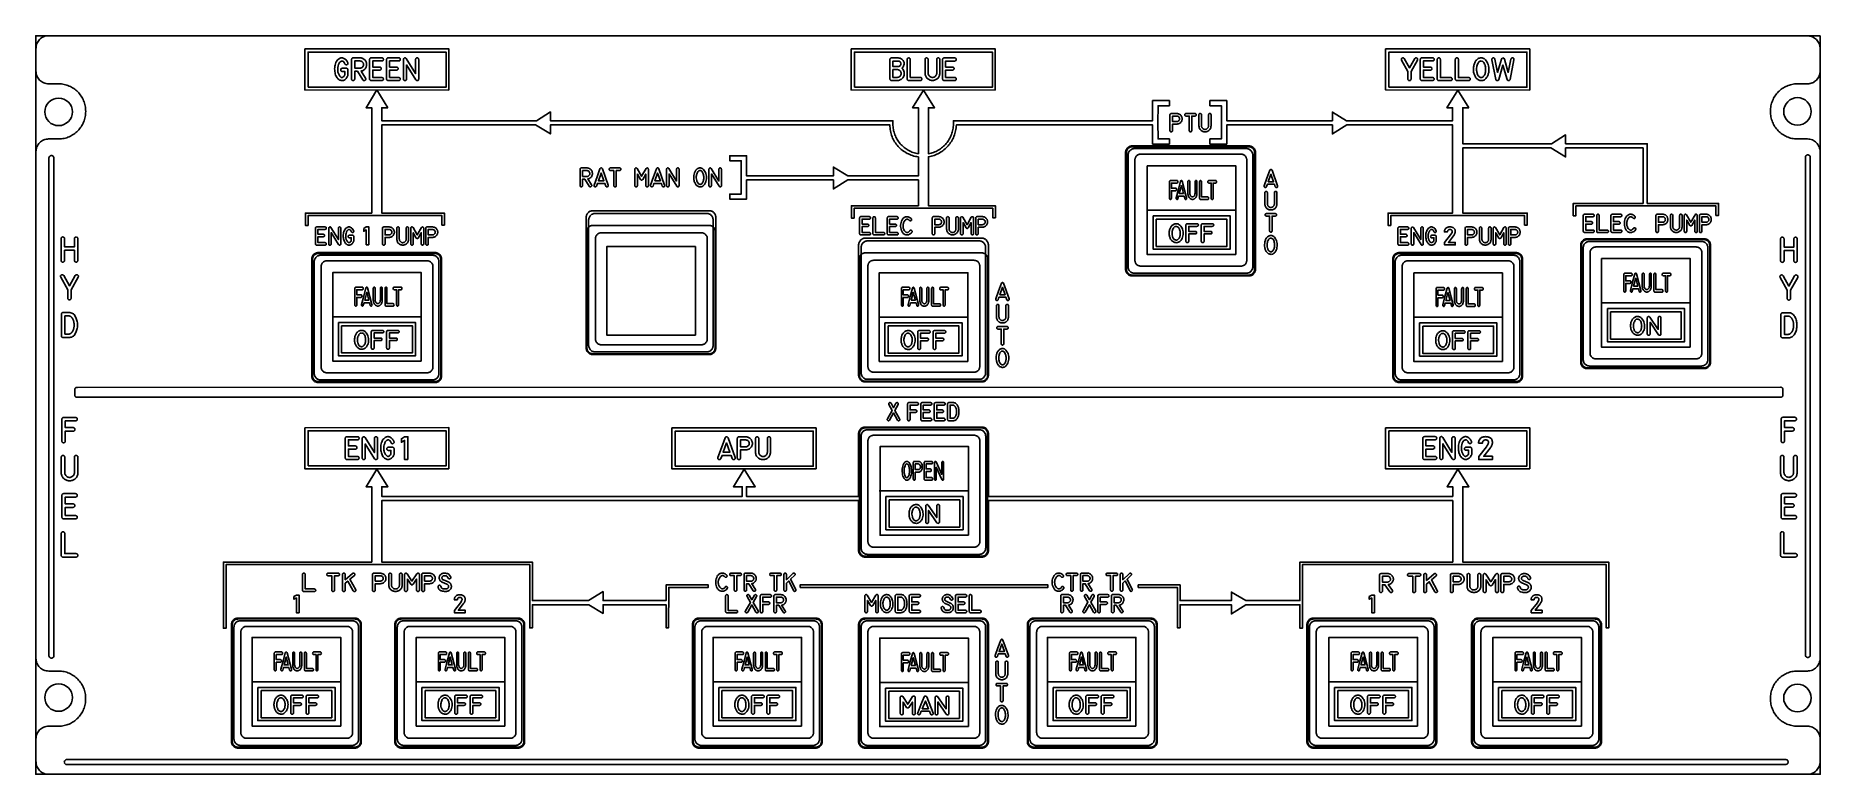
# Model space of a CAD drawing. Extents: x 27 to 704, y 10 to 614.
# Drawn here: x 204 to 526.3, y 366.8 to 500.1 of the extents above; entities that cross this region are included whole.
import ezdxf

# ---------------------------------------------------------------- set-up
doc = ezdxf.new("R2010")
doc.units = 0
for name, color, linetype in [('_BACKPANEL', 5, 'CONTINUOUS'), ('_ENGRAVING', 105, 'CONTINUOUS'), ('_LABELS', 30, 'CONTINUOUS'), ('_TOPLAYER', 1, 'CONTINUOUS')]:
    doc.layers.add(name, color=color, linetype=linetype)

msp = doc.modelspace()

# ---------------------------------------------------------------- linework, layer by layer
at = {"layer": '_BACKPANEL'}
for points in [[(526.32, 500.11), (526.32, 495.35), (526.32, 485.82), (526.32, 476.3), (526.32, 376.29), (526.32, 366.76), (203.98, 366.76), (203.98, 376.29), (203.98, 476.3), (203.98, 485.82), (203.98, 495.35), (203.98, 500.11)], [(402.03, 480.05), (423.12, 480.05), (423.23, 480.04), (423.33, 480.03), (423.43, 480), (423.52, 479.97), (423.61, 479.93), (423.7, 479.87), (423.78, 479.82), (423.85, 479.75), (423.91, 479.68), (423.97, 479.6), (424.02, 479.51), (424.07, 479.42), (424.1, 479.33), (424.13, 479.23), (424.14, 479.13), (424.15, 479.02), (424.15, 457.93), (424.14, 457.82), (424.13, 457.72), (424.1, 457.62), (424.07, 457.53), (424.02, 457.44), (423.97, 457.35), (423.91, 457.27), (423.85, 457.2), (423.78, 457.13), (423.7, 457.07), (423.61, 457.02), (423.52, 456.98), (423.43, 456.95), (423.33, 456.92), (423.23, 456.9), (423.12, 456.9), (402.03, 456.9), (401.92, 456.9), (401.82, 456.92), (401.72, 456.95), (401.62, 456.98), (401.53, 457.02), (401.45, 457.07), (401.37, 457.13), (401.3, 457.2), (401.23, 457.27), (401.17, 457.35), (401.12, 457.44), (401.08, 457.53), (401.04, 457.62), (401.02, 457.72), (401, 457.82), (401, 457.93), (401, 479.02), (401, 479.13), (401.02, 479.23), (401.04, 479.33), (401.08, 479.42), (401.12, 479.51), (401.17, 479.6), (401.23, 479.68), (401.3, 479.75), (401.37, 479.82), (401.45, 479.87), (401.53, 479.93), (401.62, 479.97), (401.72, 480), (401.82, 480.03), (401.92, 480.04)], [(304.58, 465.85), (325.67, 465.85), (325.78, 465.84), (325.88, 465.83), (325.98, 465.8), (326.07, 465.77), (326.16, 465.72), (326.25, 465.67), (326.33, 465.61), (326.4, 465.55), (326.47, 465.47), (326.53, 465.4), (326.58, 465.31), (326.62, 465.22), (326.66, 465.13), (326.68, 465.03), (326.7, 464.93), (326.7, 464.82), (326.7, 443.72), (326.7, 443.62), (326.68, 443.52), (326.66, 443.42), (326.62, 443.32), (326.58, 443.23), (326.53, 443.15), (326.47, 443.07), (326.4, 443), (326.33, 442.93), (326.25, 442.87), (326.16, 442.82), (326.07, 442.78), (325.98, 442.74), (325.88, 442.72), (325.78, 442.7), (325.67, 442.7), (304.58, 442.7), (304.47, 442.7), (304.37, 442.72), (304.27, 442.74), (304.18, 442.78), (304.09, 442.82), (304, 442.87), (303.92, 442.93), (303.85, 443), (303.79, 443.07), (303.73, 443.15), (303.68, 443.23), (303.63, 443.32), (303.6, 443.42), (303.57, 443.52), (303.56, 443.62), (303.55, 443.72), (303.55, 464.82), (303.56, 464.93), (303.57, 465.03), (303.6, 465.13), (303.63, 465.22), (303.68, 465.31), (303.73, 465.4), (303.79, 465.47), (303.85, 465.55), (303.92, 465.61), (304, 465.67), (304.09, 465.72), (304.18, 465.77), (304.27, 465.8), (304.37, 465.83), (304.47, 465.84)], [(484.23, 463.3), (505.32, 463.3), (505.43, 463.29), (505.53, 463.28), (505.63, 463.25), (505.72, 463.22), (505.81, 463.18), (505.9, 463.12), (505.98, 463.07), (506.05, 463), (506.12, 462.93), (506.17, 462.85), (506.23, 462.76), (506.27, 462.67), (506.3, 462.58), (506.33, 462.48), (506.34, 462.38), (506.35, 462.27), (506.35, 441.18), (506.34, 441.07), (506.33, 440.97), (506.3, 440.87), (506.27, 440.78), (506.23, 440.69), (506.17, 440.6), (506.12, 440.52), (506.05, 440.45), (505.98, 440.38), (505.9, 440.32), (505.81, 440.27), (505.72, 440.23), (505.63, 440.2), (505.53, 440.17), (505.43, 440.15), (505.32, 440.15), (484.23, 440.15), (484.12, 440.15), (484.02, 440.17), (483.92, 440.2), (483.83, 440.23), (483.74, 440.27), (483.65, 440.32), (483.57, 440.38), (483.5, 440.45), (483.43, 440.52), (483.37, 440.6), (483.32, 440.69), (483.28, 440.78), (483.25, 440.87), (483.22, 440.97), (483.2, 441.07), (483.2, 441.18), (483.2, 462.27), (483.2, 462.38), (483.22, 462.48), (483.25, 462.58), (483.28, 462.67), (483.32, 462.76), (483.37, 462.85), (483.43, 462.93), (483.5, 463), (483.57, 463.07), (483.65, 463.12), (483.74, 463.18), (483.83, 463.22), (483.92, 463.25), (484.02, 463.28), (484.12, 463.29)], [(255.03, 460.8), (276.12, 460.8), (276.23, 460.79), (276.33, 460.78), (276.43, 460.75), (276.52, 460.72), (276.61, 460.68), (276.7, 460.62), (276.78, 460.57), (276.85, 460.5), (276.92, 460.43), (276.97, 460.35), (277.03, 460.26), (277.07, 460.17), (277.1, 460.08), (277.13, 459.98), (277.14, 459.88), (277.15, 459.77), (277.15, 438.68), (277.14, 438.57), (277.13, 438.47), (277.1, 438.37), (277.07, 438.28), (277.03, 438.19), (276.97, 438.1), (276.92, 438.02), (276.85, 437.95), (276.78, 437.88), (276.7, 437.82), (276.61, 437.77), (276.52, 437.73), (276.43, 437.7), (276.33, 437.67), (276.23, 437.65), (276.12, 437.65), (255.03, 437.65), (254.92, 437.65), (254.82, 437.67), (254.72, 437.7), (254.63, 437.73), (254.54, 437.77), (254.45, 437.82), (254.37, 437.88), (254.3, 437.95), (254.23, 438.02), (254.17, 438.1), (254.12, 438.19), (254.08, 438.28), (254.05, 438.37), (254.02, 438.47), (254, 438.57), (254, 438.68), (254, 459.77), (254, 459.88), (254.02, 459.98), (254.05, 460.08), (254.08, 460.17), (254.12, 460.26), (254.17, 460.35), (254.23, 460.43), (254.3, 460.5), (254.37, 460.57), (254.45, 460.62), (254.54, 460.68), (254.63, 460.72), (254.72, 460.75), (254.82, 460.78), (254.92, 460.79)], [(353.8, 460.89), (374.89, 460.89), (375, 460.88), (375.1, 460.87), (375.2, 460.84), (375.29, 460.81), (375.38, 460.77), (375.47, 460.71), (375.55, 460.66), (375.62, 460.59), (375.69, 460.52), (375.75, 460.44), (375.8, 460.35), (375.84, 460.26), (375.88, 460.17), (375.9, 460.07), (375.92, 459.97), (375.92, 459.86), (375.92, 438.77), (375.92, 438.66), (375.9, 438.56), (375.88, 438.46), (375.84, 438.37), (375.8, 438.28), (375.75, 438.19), (375.69, 438.11), (375.62, 438.04), (375.55, 437.97), (375.47, 437.92), (375.38, 437.86), (375.29, 437.82), (375.2, 437.79), (375.1, 437.76), (375, 437.75), (374.89, 437.74), (353.8, 437.74), (353.69, 437.75), (353.59, 437.76), (353.49, 437.79), (353.4, 437.82), (353.31, 437.86), (353.22, 437.92), (353.14, 437.97), (353.07, 438.04), (353.01, 438.11), (352.95, 438.19), (352.89, 438.28), (352.85, 438.37), (352.82, 438.46), (352.79, 438.56), (352.78, 438.66), (352.77, 438.77), (352.77, 459.86), (352.78, 459.97), (352.79, 460.07), (352.82, 460.17), (352.85, 460.26), (352.89, 460.35), (352.95, 460.44), (353.01, 460.52), (353.07, 460.59), (353.14, 460.66), (353.22, 460.71), (353.31, 460.77), (353.4, 460.81), (353.49, 460.84), (353.59, 460.87), (353.69, 460.88)], [(450.28, 460.8), (471.37, 460.8), (471.48, 460.79), (471.58, 460.78), (471.68, 460.75), (471.77, 460.72), (471.86, 460.68), (471.95, 460.62), (472.03, 460.57), (472.1, 460.5), (472.17, 460.43), (472.22, 460.35), (472.28, 460.26), (472.32, 460.17), (472.35, 460.08), (472.38, 459.98), (472.39, 459.88), (472.4, 459.77), (472.4, 438.68), (472.39, 438.57), (472.38, 438.47), (472.35, 438.37), (472.32, 438.28), (472.28, 438.19), (472.22, 438.1), (472.17, 438.02), (472.1, 437.95), (472.03, 437.88), (471.95, 437.82), (471.86, 437.77), (471.77, 437.73), (471.68, 437.7), (471.58, 437.67), (471.48, 437.65), (471.37, 437.65), (450.28, 437.65), (450.17, 437.65), (450.07, 437.67), (449.97, 437.7), (449.88, 437.73), (449.79, 437.77), (449.7, 437.82), (449.62, 437.88), (449.55, 437.95), (449.48, 438.02), (449.42, 438.1), (449.37, 438.19), (449.33, 438.28), (449.3, 438.37), (449.27, 438.47), (449.25, 438.57), (449.25, 438.68), (449.25, 459.77), (449.25, 459.88), (449.27, 459.98), (449.3, 460.08), (449.33, 460.17), (449.37, 460.26), (449.42, 460.35), (449.48, 460.43), (449.55, 460.5), (449.62, 460.57), (449.7, 460.62), (449.79, 460.68), (449.88, 460.72), (449.97, 460.75), (450.07, 460.78), (450.17, 460.79)], [(353.8, 429.3), (374.9, 429.3), (375, 429.29), (375.1, 429.28), (375.2, 429.25), (375.3, 429.22), (375.39, 429.18), (375.47, 429.12), (375.55, 429.07), (375.62, 429), (375.69, 428.93), (375.75, 428.85), (375.8, 428.76), (375.84, 428.67), (375.88, 428.58), (375.9, 428.48), (375.92, 428.38), (375.92, 428.27), (375.92, 407.18), (375.92, 407.07), (375.9, 406.97), (375.88, 406.87), (375.84, 406.78), (375.8, 406.69), (375.75, 406.6), (375.69, 406.52), (375.62, 406.45), (375.55, 406.38), (375.47, 406.32), (375.39, 406.27), (375.3, 406.23), (375.2, 406.2), (375.1, 406.17), (375, 406.15), (374.9, 406.15), (353.8, 406.15), (353.7, 406.15), (353.59, 406.17), (353.5, 406.2), (353.4, 406.23), (353.31, 406.27), (353.23, 406.32), (353.15, 406.38), (353.07, 406.45), (353.01, 406.52), (352.95, 406.6), (352.9, 406.69), (352.85, 406.78), (352.82, 406.87), (352.8, 406.97), (352.78, 407.07), (352.77, 407.18), (352.77, 428.27), (352.78, 428.38), (352.8, 428.48), (352.82, 428.58), (352.85, 428.67), (352.9, 428.76), (352.95, 428.85), (353.01, 428.93), (353.07, 429), (353.15, 429.07), (353.23, 429.12), (353.31, 429.18), (353.4, 429.22), (353.5, 429.25), (353.59, 429.28), (353.7, 429.29)], [(240.53, 394.8), (261.62, 394.8), (261.73, 394.79), (261.83, 394.78), (261.93, 394.75), (262.02, 394.72), (262.11, 394.68), (262.2, 394.62), (262.28, 394.57), (262.35, 394.5), (262.42, 394.43), (262.47, 394.35), (262.53, 394.26), (262.57, 394.17), (262.6, 394.08), (262.63, 393.98), (262.64, 393.88), (262.65, 393.77), (262.65, 372.68), (262.64, 372.57), (262.63, 372.47), (262.6, 372.37), (262.57, 372.28), (262.53, 372.19), (262.47, 372.1), (262.42, 372.02), (262.35, 371.95), (262.28, 371.88), (262.2, 371.82), (262.11, 371.77), (262.02, 371.73), (261.93, 371.7), (261.83, 371.67), (261.73, 371.65), (261.62, 371.65), (240.53, 371.65), (240.42, 371.65), (240.32, 371.67), (240.22, 371.7), (240.13, 371.73), (240.04, 371.77), (239.95, 371.82), (239.87, 371.88), (239.8, 371.95), (239.73, 372.02), (239.67, 372.1), (239.62, 372.19), (239.58, 372.28), (239.55, 372.37), (239.52, 372.47), (239.5, 372.57), (239.5, 372.68), (239.5, 393.77), (239.5, 393.88), (239.52, 393.98), (239.55, 394.08), (239.58, 394.17), (239.62, 394.26), (239.67, 394.35), (239.73, 394.43), (239.8, 394.5), (239.87, 394.57), (239.95, 394.62), (240.04, 394.68), (240.13, 394.72), (240.22, 394.75), (240.32, 394.78), (240.42, 394.79)], [(270.03, 394.8), (291.12, 394.8), (291.23, 394.79), (291.33, 394.78), (291.43, 394.75), (291.52, 394.72), (291.61, 394.68), (291.7, 394.62), (291.78, 394.57), (291.85, 394.5), (291.92, 394.43), (291.97, 394.35), (292.03, 394.26), (292.07, 394.17), (292.1, 394.08), (292.13, 393.98), (292.14, 393.88), (292.15, 393.77), (292.15, 372.68), (292.14, 372.57), (292.13, 372.47), (292.1, 372.37), (292.07, 372.28), (292.03, 372.19), (291.97, 372.1), (291.92, 372.02), (291.85, 371.95), (291.78, 371.88), (291.7, 371.82), (291.61, 371.77), (291.52, 371.73), (291.43, 371.7), (291.33, 371.67), (291.23, 371.65), (291.12, 371.65), (270.03, 371.65), (269.92, 371.65), (269.82, 371.67), (269.72, 371.7), (269.63, 371.73), (269.54, 371.77), (269.45, 371.82), (269.37, 371.88), (269.3, 371.95), (269.23, 372.02), (269.17, 372.1), (269.12, 372.19), (269.08, 372.28), (269.05, 372.37), (269.02, 372.47), (269, 372.57), (269, 372.68), (269, 393.77), (269, 393.88), (269.02, 393.98), (269.05, 394.08), (269.08, 394.17), (269.12, 394.26), (269.17, 394.35), (269.23, 394.43), (269.3, 394.5), (269.37, 394.57), (269.45, 394.62), (269.54, 394.68), (269.63, 394.72), (269.72, 394.75), (269.82, 394.78), (269.92, 394.79)], [(323.78, 394.8), (344.87, 394.8), (344.98, 394.79), (345.08, 394.78), (345.18, 394.75), (345.27, 394.72), (345.36, 394.68), (345.45, 394.62), (345.53, 394.57), (345.6, 394.5), (345.67, 394.43), (345.72, 394.35), (345.78, 394.26), (345.82, 394.17), (345.85, 394.08), (345.88, 393.98), (345.89, 393.88), (345.9, 393.77), (345.9, 372.68), (345.89, 372.57), (345.88, 372.47), (345.85, 372.37), (345.82, 372.28), (345.78, 372.19), (345.72, 372.1), (345.67, 372.02), (345.6, 371.95), (345.53, 371.88), (345.45, 371.82), (345.36, 371.77), (345.27, 371.73), (345.18, 371.7), (345.08, 371.67), (344.98, 371.65), (344.87, 371.65), (323.78, 371.65), (323.67, 371.65), (323.57, 371.67), (323.47, 371.7), (323.38, 371.73), (323.29, 371.77), (323.2, 371.82), (323.12, 371.88), (323.05, 371.95), (322.98, 372.02), (322.92, 372.1), (322.87, 372.19), (322.83, 372.28), (322.8, 372.37), (322.77, 372.47), (322.75, 372.57), (322.75, 372.68), (322.75, 393.77), (322.75, 393.88), (322.77, 393.98), (322.8, 394.08), (322.83, 394.17), (322.87, 394.26), (322.92, 394.35), (322.98, 394.43), (323.05, 394.5), (323.12, 394.57), (323.2, 394.62), (323.29, 394.68), (323.38, 394.72), (323.47, 394.75), (323.57, 394.78), (323.67, 394.79)], [(353.8, 394.8), (374.89, 394.8), (375, 394.79), (375.1, 394.78), (375.2, 394.75), (375.29, 394.72), (375.38, 394.68), (375.47, 394.62), (375.55, 394.57), (375.62, 394.5), (375.69, 394.43), (375.75, 394.35), (375.8, 394.26), (375.84, 394.17), (375.87, 394.08), (375.9, 393.98), (375.91, 393.88), (375.92, 393.77), (375.92, 372.68), (375.91, 372.57), (375.9, 372.47), (375.87, 372.37), (375.84, 372.28), (375.8, 372.19), (375.75, 372.1), (375.69, 372.02), (375.62, 371.95), (375.55, 371.88), (375.47, 371.82), (375.38, 371.77), (375.29, 371.73), (375.2, 371.7), (375.1, 371.67), (375, 371.65), (374.89, 371.65), (353.8, 371.65), (353.69, 371.65), (353.59, 371.67), (353.49, 371.7), (353.4, 371.73), (353.31, 371.77), (353.22, 371.82), (353.14, 371.88), (353.07, 371.95), (353, 372.02), (352.94, 372.1), (352.89, 372.19), (352.85, 372.28), (352.82, 372.37), (352.79, 372.47), (352.78, 372.57), (352.77, 372.68), (352.77, 393.77), (352.78, 393.88), (352.79, 393.98), (352.82, 394.08), (352.85, 394.17), (352.89, 394.26), (352.94, 394.35), (353, 394.43), (353.07, 394.5), (353.14, 394.57), (353.22, 394.62), (353.31, 394.68), (353.4, 394.72), (353.49, 394.75), (353.59, 394.78), (353.69, 394.79)], [(384.28, 394.8), (405.37, 394.8), (405.48, 394.79), (405.58, 394.78), (405.68, 394.75), (405.77, 394.72), (405.86, 394.68), (405.95, 394.62), (406.03, 394.57), (406.1, 394.5), (406.17, 394.43), (406.22, 394.35), (406.28, 394.26), (406.32, 394.17), (406.35, 394.08), (406.38, 393.98), (406.39, 393.88), (406.4, 393.77), (406.4, 372.68), (406.39, 372.57), (406.38, 372.47), (406.35, 372.37), (406.32, 372.28), (406.28, 372.19), (406.22, 372.1), (406.17, 372.02), (406.1, 371.95), (406.03, 371.88), (405.95, 371.82), (405.86, 371.77), (405.77, 371.73), (405.68, 371.7), (405.58, 371.67), (405.48, 371.65), (405.37, 371.65), (384.28, 371.65), (384.17, 371.65), (384.07, 371.67), (383.97, 371.7), (383.88, 371.73), (383.79, 371.77), (383.7, 371.82), (383.62, 371.88), (383.55, 371.95), (383.48, 372.02), (383.42, 372.1), (383.37, 372.19), (383.33, 372.28), (383.3, 372.37), (383.27, 372.47), (383.25, 372.57), (383.25, 372.68), (383.25, 393.77), (383.25, 393.88), (383.27, 393.98), (383.3, 394.08), (383.33, 394.17), (383.37, 394.26), (383.42, 394.35), (383.48, 394.43), (383.55, 394.5), (383.62, 394.57), (383.7, 394.62), (383.79, 394.68), (383.88, 394.72), (383.97, 394.75), (384.07, 394.78), (384.17, 394.79)], [(434.78, 394.8), (455.87, 394.8), (455.98, 394.79), (456.08, 394.78), (456.18, 394.75), (456.27, 394.72), (456.36, 394.68), (456.45, 394.62), (456.53, 394.57), (456.6, 394.5), (456.67, 394.43), (456.72, 394.35), (456.78, 394.26), (456.82, 394.17), (456.85, 394.08), (456.88, 393.98), (456.89, 393.88), (456.9, 393.77), (456.9, 372.68), (456.89, 372.57), (456.88, 372.47), (456.85, 372.37), (456.82, 372.28), (456.78, 372.19), (456.72, 372.1), (456.67, 372.02), (456.6, 371.95), (456.53, 371.88), (456.45, 371.82), (456.36, 371.77), (456.27, 371.73), (456.18, 371.7), (456.08, 371.67), (455.98, 371.65), (455.87, 371.65), (434.78, 371.65), (434.67, 371.65), (434.57, 371.67), (434.47, 371.7), (434.38, 371.73), (434.29, 371.77), (434.2, 371.82), (434.12, 371.88), (434.05, 371.95), (433.98, 372.02), (433.92, 372.1), (433.87, 372.19), (433.83, 372.28), (433.8, 372.37), (433.77, 372.47), (433.75, 372.57), (433.75, 372.68), (433.75, 393.77), (433.75, 393.88), (433.77, 393.98), (433.8, 394.08), (433.83, 394.17), (433.87, 394.26), (433.92, 394.35), (433.98, 394.43), (434.05, 394.5), (434.12, 394.57), (434.2, 394.62), (434.29, 394.68), (434.38, 394.72), (434.47, 394.75), (434.57, 394.78), (434.67, 394.79)], [(464.53, 394.8), (485.62, 394.8), (485.73, 394.79), (485.83, 394.78), (485.93, 394.75), (486.02, 394.72), (486.11, 394.68), (486.2, 394.62), (486.28, 394.57), (486.35, 394.5), (486.42, 394.43), (486.47, 394.35), (486.53, 394.26), (486.57, 394.17), (486.6, 394.08), (486.63, 393.98), (486.64, 393.88), (486.65, 393.77), (486.65, 372.68), (486.64, 372.57), (486.63, 372.47), (486.6, 372.37), (486.57, 372.28), (486.53, 372.19), (486.47, 372.1), (486.42, 372.02), (486.35, 371.95), (486.28, 371.88), (486.2, 371.82), (486.11, 371.77), (486.02, 371.73), (485.93, 371.7), (485.83, 371.67), (485.73, 371.65), (485.62, 371.65), (464.53, 371.65), (464.42, 371.65), (464.32, 371.67), (464.22, 371.7), (464.13, 371.73), (464.04, 371.77), (463.95, 371.82), (463.87, 371.88), (463.8, 371.95), (463.73, 372.02), (463.67, 372.1), (463.62, 372.19), (463.58, 372.28), (463.55, 372.37), (463.52, 372.47), (463.5, 372.57), (463.5, 372.68), (463.5, 393.77), (463.5, 393.88), (463.52, 393.98), (463.55, 394.08), (463.58, 394.17), (463.62, 394.26), (463.67, 394.35), (463.73, 394.43), (463.8, 394.5), (463.87, 394.57), (463.95, 394.62), (464.04, 394.68), (464.13, 394.72), (464.22, 394.75), (464.32, 394.78), (464.42, 394.79)]]:
    msp.add_lwpolyline(points, close=True, dxfattribs=at)
for points in [[(208.13, 483.87, -0.414214), (205.64, 486.36, -0.414214), (208.13, 488.85, -0.414214), (210.61, 486.36, -0.414214)], [(522.2, 483.95, -0.414214), (519.71, 486.44, -0.414214), (522.2, 488.93, -0.414214), (524.69, 486.44, -0.414214)], [(208.13, 378.13, -0.414214), (205.64, 380.62, -0.414214), (208.13, 383.11, -0.414214), (210.61, 380.62, -0.414214)], [(522.2, 378.05, -0.414214), (519.71, 380.54, -0.414214), (522.2, 383.02, -0.414214), (524.69, 380.54, -0.414214)]]:
    msp.add_lwpolyline(points, format="xyb", close=True, dxfattribs=at)
at = {"layer": '_ENGRAVING'}
for points in [[(278.62, 490.3), (252.58, 490.31), (252.58, 497.72)], [(278.62, 490.3), (278.62, 497.72), (252.58, 497.72)], [(377.3, 490.3), (377.3, 497.73), (351.25, 497.72)], [(377.3, 490.3), (351.25, 490.31), (351.25, 497.72)], [(473.84, 490.3), (473.84, 497.73), (447.8, 497.72)], [(473.84, 490.3), (447.8, 490.31), (447.8, 497.72)], [(278.62, 421.92), (278.62, 429.35), (252.57, 429.34)], [(278.62, 421.92), (252.57, 421.93), (252.57, 429.34)], [(344.95, 421.89), (318.9, 421.89), (318.9, 429.31)], [(344.95, 421.89), (344.95, 429.31), (318.9, 429.31)], [(473.85, 421.9), (447.81, 421.91), (447.81, 429.32)], [(473.85, 421.9), (473.85, 429.32), (447.81, 429.32)]]:
    msp.add_lwpolyline(points, dxfattribs=at)
for points in [[(253.19, 490.81), (278.1, 490.81), (278.1, 497.16), (253.19, 497.16)], [(351.87, 490.81), (376.78, 490.81), (376.78, 497.16), (351.87, 497.16)], [(448.41, 490.81), (473.32, 490.81), (473.32, 497.16), (448.41, 497.16)], [(259.35, 493.66), (259.33, 493.66), (259.27, 493.67), (259.22, 493.69), (259.18, 493.71), (259.15, 493.75), (259.12, 493.78), (259.1, 493.83), (259.09, 493.88), (259.09, 493.94), (259.09, 494), (259.1, 494.05), (259.12, 494.1), (259.15, 494.13), (259.18, 494.16), (259.22, 494.19), (259.27, 494.21), (259.33, 494.22), (259.35, 494.22), (259.37, 494.22), (260.1, 494.22), (260.16, 494.22), (260.21, 494.2), (260.26, 494.18), (260.3, 494.14), (260.34, 494.1), (260.36, 494.05), (260.38, 494), (260.38, 493.94), (260.38, 492.92), (260.36, 492.87), (260.35, 492.84), (260.33, 492.81), (260.32, 492.78), (260.3, 492.75), (260.29, 492.72), (260.27, 492.69), (260.25, 492.66), (260.15, 492.5), (260.05, 492.37), (259.94, 492.26), (259.82, 492.17), (259.69, 492.1), (259.57, 492.05), (259.43, 492.02), (259.29, 492.01), (259.15, 492.02), (259.01, 492.06), (258.88, 492.11), (258.76, 492.18), (258.64, 492.27), (258.53, 492.38), (258.42, 492.51), (258.32, 492.66), (258.24, 492.83), (258.16, 493.01), (258.1, 493.2), (258.05, 493.42), (258.01, 493.65), (257.99, 493.88), (257.98, 494.12), (257.99, 494.36), (258.02, 494.59), (258.07, 494.82), (258.13, 495.04), (258.21, 495.26), (258.26, 495.37), (258.32, 495.47), (258.38, 495.56), (258.44, 495.65), (258.52, 495.73), (258.59, 495.81), (258.68, 495.88), (258.77, 495.94), (258.88, 496.01), (258.99, 496.07), (259.11, 496.1), (259.22, 496.12), (259.33, 496.12), (259.44, 496.1), (259.55, 496.07), (259.66, 496.02), (259.77, 495.95), (259.87, 495.89), (259.96, 495.81), (260.04, 495.73), (260.12, 495.64), (260.19, 495.55), (260.26, 495.45), (260.31, 495.35), (260.33, 495.31), (260.34, 495.28), (260.36, 495.25), (260.38, 495.16), (260.38, 495.08), (260.35, 495.01), (260.3, 494.94), (260.25, 494.9), (260.18, 494.87), (260.12, 494.85), (260.05, 494.86), (259.99, 494.88), (259.93, 494.91), (259.88, 494.96), (259.84, 495.02), (259.78, 495.16), (259.72, 495.27), (259.65, 495.36), (259.58, 495.44), (259.5, 495.49), (259.42, 495.52), (259.33, 495.54), (259.24, 495.53), (259.15, 495.5), (259.07, 495.46), (258.99, 495.41), (258.92, 495.34), (258.85, 495.26), (258.79, 495.16), (258.74, 495.05), (258.69, 494.92), (258.61, 494.66), (258.56, 494.39), (258.54, 494.11), (258.55, 493.82), (258.56, 493.67), (258.58, 493.53), (258.62, 493.4), (258.66, 493.27), (258.71, 493.14), (258.78, 493.02), (258.85, 492.9), (258.93, 492.79), (258.99, 492.72), (259.05, 492.66), (259.11, 492.62), (259.17, 492.59), (259.23, 492.57), (259.29, 492.56), (259.35, 492.57), (259.41, 492.59), (259.53, 492.66), (259.63, 492.75), (259.72, 492.86), (259.8, 493), (259.82, 493.05), (259.82, 493.66)], [(263.56, 492.44), (263.59, 492.38), (263.6, 492.33), (263.61, 492.28), (263.6, 492.23), (263.59, 492.18), (263.57, 492.14), (263.53, 492.1), (263.49, 492.06), (263.44, 492.03), (263.38, 492.01), (263.33, 492.01), (263.27, 492.01), (263.21, 492.03), (263.16, 492.05), (263.12, 492.09), (263.08, 492.14), (262.1, 493.7), (261.6, 493.7), (261.6, 492.29), (261.59, 492.21), (261.56, 492.14), (261.51, 492.08), (261.44, 492.04), (261.36, 492.01), (261.29, 492), (261.22, 492.02), (261.15, 492.06), (261.1, 492.11), (261.06, 492.16), (261.04, 492.22), (261.04, 492.29), (261.04, 495.83), (261.04, 495.89), (261.06, 495.94), (261.08, 495.99), (261.12, 496.03), (261.16, 496.06), (261.21, 496.09), (261.26, 496.11), (261.32, 496.11), (262.56, 496.11), (262.67, 496.11), (262.77, 496.09), (262.87, 496.07), (262.97, 496.04), (263.07, 496), (263.16, 495.95), (263.25, 495.89), (263.33, 495.83), (263.41, 495.75), (263.48, 495.67), (263.55, 495.59), (263.6, 495.5), (263.65, 495.41), (263.69, 495.31), (263.72, 495.21), (263.74, 495.1), (263.76, 494.98), (263.76, 494.87), (263.75, 494.76), (263.73, 494.64), (263.7, 494.54), (263.66, 494.43), (263.61, 494.32), (263.54, 494.22), (263.47, 494.12), (263.39, 494.03), (263.31, 493.96), (263.21, 493.89), (263.12, 493.83), (263.02, 493.79), (262.91, 493.75), (262.79, 493.72), (262.76, 493.71)], [(262.56, 494.26), (262.66, 494.27), (262.75, 494.29), (262.84, 494.33), (262.93, 494.39), (263.01, 494.45), (263.08, 494.53), (263.13, 494.62), (263.17, 494.71), (263.18, 494.79), (263.19, 494.86), (263.2, 494.93), (263.19, 495.01), (263.18, 495.07), (263.15, 495.14), (263.12, 495.21), (263.08, 495.27), (263.03, 495.33), (262.98, 495.38), (262.93, 495.43), (262.87, 495.46), (262.8, 495.49), (262.73, 495.52), (262.66, 495.54), (262.58, 495.55), (261.6, 495.55), (261.6, 494.26)], [(266.51, 495.55), (264.85, 495.55), (264.85, 494.45), (266.12, 494.45), (266.18, 494.44), (266.24, 494.42), (266.29, 494.39), (266.33, 494.36), (266.36, 494.32), (266.38, 494.28), (266.39, 494.23), (266.4, 494.17), (266.39, 494.11), (266.38, 494.06), (266.36, 494.01), (266.33, 493.98), (266.29, 493.94), (266.24, 493.92), (266.18, 493.9), (266.12, 493.89), (264.85, 493.89), (264.85, 492.57), (266.51, 492.57), (266.58, 492.55), (266.63, 492.53), (266.68, 492.51), (266.72, 492.48), (266.75, 492.44), (266.77, 492.39), (266.79, 492.34), (266.79, 492.29), (266.79, 492.23), (266.77, 492.18), (266.75, 492.13), (266.72, 492.09), (266.68, 492.06), (266.63, 492.04), (266.58, 492.02), (266.51, 492), (264.58, 492), (264.52, 492.02), (264.46, 492.03), (264.42, 492.06), (264.38, 492.09), (264.35, 492.13), (264.32, 492.18), (264.3, 492.23), (264.29, 492.29), (264.29, 495.83), (264.3, 495.89), (264.32, 495.95), (264.35, 495.99), (264.38, 496.03), (264.42, 496.06), (264.47, 496.09), (264.52, 496.1), (264.58, 496.11), (266.51, 496.11), (266.58, 496.1), (266.63, 496.09), (266.68, 496.06), (266.72, 496.03), (266.75, 495.99), (266.77, 495.94), (266.79, 495.89), (266.79, 495.83), (266.79, 495.77), (266.77, 495.71), (266.75, 495.67), (266.72, 495.63), (266.68, 495.6), (266.63, 495.58), (266.57, 495.56)], [(269.56, 495.55), (267.91, 495.55), (267.91, 494.45), (269.17, 494.45), (269.24, 494.44), (269.29, 494.42), (269.34, 494.39), (269.38, 494.36), (269.41, 494.32), (269.44, 494.28), (269.45, 494.23), (269.45, 494.17), (269.45, 494.11), (269.43, 494.06), (269.41, 494.01), (269.38, 493.98), (269.34, 493.94), (269.29, 493.92), (269.24, 493.9), (269.17, 493.89), (267.91, 493.89), (267.91, 492.57), (269.56, 492.57), (269.63, 492.55), (269.69, 492.53), (269.74, 492.51), (269.78, 492.48), (269.81, 492.44), (269.83, 492.39), (269.84, 492.34), (269.85, 492.29), (269.84, 492.23), (269.83, 492.18), (269.81, 492.13), (269.78, 492.09), (269.74, 492.06), (269.69, 492.04), (269.63, 492.02), (269.56, 492), (267.63, 492), (267.57, 492.02), (267.52, 492.03), (267.47, 492.06), (267.43, 492.09), (267.4, 492.13), (267.38, 492.18), (267.36, 492.23), (267.35, 492.29), (267.35, 495.83), (267.36, 495.89), (267.38, 495.95), (267.4, 495.99), (267.44, 496.03), (267.47, 496.06), (267.52, 496.09), (267.57, 496.1), (267.63, 496.11), (269.56, 496.11), (269.63, 496.1), (269.69, 496.09), (269.74, 496.06), (269.77, 496.03), (269.81, 495.99), (269.83, 495.94), (269.84, 495.89), (269.84, 495.83), (269.84, 495.77), (269.83, 495.71), (269.8, 495.67), (269.77, 495.63), (269.73, 495.6), (269.69, 495.58), (269.63, 495.56)], [(273.16, 492.28), (273.15, 492.19), (273.13, 492.14), (273.11, 492.11), (273.08, 492.08), (273.05, 492.05), (272.96, 492.01), (272.86, 492), (272.82, 492), (272.78, 492.01), (272.74, 492.03), (272.7, 492.06), (272.64, 492.13), (270.96, 494.83), (270.96, 492.28), (270.95, 492.22), (270.93, 492.16), (270.9, 492.11), (270.87, 492.07), (270.83, 492.04), (270.79, 492.02), (270.74, 492), (270.68, 492), (270.62, 492), (270.57, 492.02), (270.53, 492.04), (270.49, 492.07), (270.46, 492.11), (270.43, 492.16), (270.41, 492.22), (270.4, 492.28), (270.4, 495.82), (270.43, 495.92), (270.47, 496), (270.53, 496.05), (270.61, 496.1), (270.66, 496.11), (270.7, 496.11), (270.74, 496.11), (270.78, 496.1), (270.82, 496.08), (270.85, 496.05), (270.92, 495.97), (272.6, 493.27), (272.6, 495.82), (272.61, 495.89), (272.63, 495.95), (272.65, 496), (272.69, 496.04), (272.73, 496.07), (272.77, 496.09), (272.83, 496.1), (272.89, 496.11), (272.95, 496.1), (273, 496.09), (273.04, 496.06), (273.08, 496.03), (273.11, 495.99), (273.14, 495.95), (273.15, 495.89), (273.16, 495.82)], [(359.79, 496.1), (359.97, 496.07), (360.13, 496.03), (360.28, 495.96), (360.42, 495.87), (360.54, 495.77), (360.64, 495.65), (360.72, 495.53), (360.78, 495.4), (360.82, 495.26), (360.83, 495.11), (360.83, 494.96), (360.8, 494.8), (360.75, 494.65), (360.68, 494.5), (360.58, 494.36), (360.45, 494.23), (360.59, 494.06), (360.7, 493.89), (360.78, 493.72), (360.83, 493.53), (360.86, 493.35), (360.86, 493.17), (360.84, 493), (360.79, 492.83), (360.72, 492.67), (360.62, 492.53), (360.5, 492.4), (360.36, 492.28), (360.29, 492.22), (360.2, 492.18), (360.03, 492.1), (359.83, 492.05), (359.62, 492.02), (359.61, 492.02), (358.55, 492.02), (358.5, 492.03), (358.45, 492.05), (358.4, 492.08), (358.36, 492.11), (358.33, 492.15), (358.3, 492.19), (358.29, 492.24), (358.27, 492.3), (358.27, 495.82), (358.28, 495.88), (358.3, 495.93), (358.33, 495.97), (358.36, 496.01), (358.4, 496.04), (358.44, 496.07), (358.5, 496.09), (358.55, 496.1)], [(359.79, 495.53), (358.83, 495.53), (358.83, 494.55), (359.79, 494.55), (359.91, 494.57), (360.01, 494.61), (360.09, 494.66), (360.16, 494.73), (360.21, 494.81), (360.25, 494.89), (360.27, 494.97), (360.28, 495.06), (360.27, 495.14), (360.24, 495.22), (360.2, 495.3), (360.15, 495.38), (360.08, 495.44), (360, 495.49), (359.9, 495.52)], [(359.61, 492.58), (359.77, 492.6), (359.91, 492.65), (359.97, 492.68), (360.03, 492.71), (360.08, 492.76), (360.12, 492.8), (360.2, 492.91), (360.26, 493.02), (360.29, 493.14), (360.31, 493.26), (360.3, 493.38), (360.27, 493.5), (360.22, 493.62), (360.15, 493.73), (360.1, 493.78), (360.05, 493.83), (360, 493.87), (359.94, 493.9), (359.8, 493.96), (359.63, 493.99), (358.83, 493.99), (358.83, 492.58)], [(361.66, 492.02), (361.61, 492.03), (361.55, 492.04), (361.51, 492.07), (361.47, 492.1), (361.44, 492.13), (361.41, 492.18), (361.39, 492.23), (361.38, 492.3), (361.38, 495.82), (361.4, 495.88), (361.42, 495.94), (361.44, 495.99), (361.48, 496.03), (361.51, 496.06), (361.56, 496.08), (361.61, 496.1), (361.67, 496.1), (361.73, 496.09), (361.78, 496.08), (361.83, 496.06), (361.86, 496.03), (361.89, 495.99), (361.92, 495.94), (361.93, 495.88), (361.94, 495.82), (361.94, 492.57), (363.77, 492.58), (363.84, 492.57), (363.9, 492.55), (363.94, 492.52), (363.98, 492.49), (364.01, 492.45), (364.04, 492.4), (364.05, 492.35), (364.05, 492.29), (364.05, 492.23), (364.03, 492.18), (364.01, 492.13), (363.98, 492.1), (363.94, 492.07), (363.89, 492.04), (363.84, 492.03), (363.77, 492.02)], [(367.29, 493.37), (367.29, 493.33), (367.28, 493.21), (367.26, 493.06), (367.22, 492.92), (367.17, 492.79), (367.12, 492.68), (367.05, 492.57), (366.97, 492.47), (366.88, 492.38), (366.79, 492.31), (366.68, 492.24), (366.57, 492.18), (366.47, 492.13), (366.36, 492.09), (366.25, 492.07), (366.13, 492.05), (366.02, 492.04), (365.9, 492.04), (365.78, 492.05), (365.67, 492.06), (365.56, 492.09), (365.45, 492.13), (365.34, 492.18), (365.24, 492.24), (365.14, 492.3), (365.04, 492.38), (364.95, 492.47), (364.87, 492.56), (364.8, 492.66), (364.74, 492.78), (364.69, 492.9), (364.66, 493.03), (364.63, 493.18), (364.62, 493.33), (364.62, 493.37), (364.62, 495.82), (364.62, 495.88), (364.64, 495.93), (364.66, 495.98), (364.69, 496.02), (364.73, 496.05), (364.77, 496.08), (364.81, 496.09), (364.85, 496.1), (364.9, 496.1), (364.96, 496.09), (365.01, 496.08), (365.05, 496.06), (365.09, 496.04), (365.12, 496), (365.15, 495.97), (365.16, 495.92), (365.17, 495.88), (365.18, 495.82), (365.18, 493.37), (365.19, 493.25), (365.21, 493.15), (365.25, 493.05), (365.29, 492.97), (365.35, 492.88), (365.41, 492.81), (365.49, 492.74), (365.58, 492.68), (365.67, 492.63), (365.77, 492.6), (365.86, 492.58), (365.96, 492.57), (366.06, 492.58), (366.16, 492.61), (366.26, 492.65), (366.36, 492.7), (366.45, 492.76), (366.52, 492.83), (366.58, 492.9), (366.63, 492.98), (366.67, 493.07), (366.7, 493.17), (366.72, 493.26), (366.73, 493.37), (366.73, 495.82), (366.74, 495.88), (366.75, 495.93), (366.77, 495.98), (366.8, 496.02), (366.84, 496.05), (366.88, 496.08), (366.92, 496.09), (366.98, 496.1), (367.04, 496.1), (367.1, 496.09), (367.15, 496.07), (367.19, 496.05), (367.23, 496.02), (367.26, 495.98), (367.28, 495.93), (367.29, 495.88), (367.29, 495.82)], [(369.98, 495.54), (368.33, 495.54), (368.33, 494.46), (369.59, 494.46), (369.65, 494.44), (369.71, 494.42), (369.76, 494.4), (369.8, 494.36), (369.83, 494.32), (369.85, 494.28), (369.86, 494.23), (369.87, 494.17), (369.86, 494.11), (369.85, 494.06), (369.83, 494.02), (369.8, 493.98), (369.76, 493.95), (369.71, 493.92), (369.65, 493.9), (369.59, 493.89), (368.33, 493.89), (368.33, 492.58), (369.98, 492.58), (370.04, 492.57), (370.1, 492.55), (370.15, 492.52), (370.19, 492.49), (370.22, 492.45), (370.24, 492.41), (370.25, 492.36), (370.26, 492.3), (370.25, 492.24), (370.24, 492.19), (370.22, 492.15), (370.19, 492.11), (370.15, 492.08), (370.1, 492.05), (370.04, 492.03), (369.98, 492.02), (368.06, 492.02), (368, 492.03), (367.95, 492.05), (367.9, 492.08), (367.86, 492.11), (367.83, 492.15), (367.81, 492.19), (367.79, 492.24), (367.78, 492.3), (367.78, 495.82), (367.79, 495.88), (367.81, 495.94), (367.83, 495.98), (367.87, 496.02), (367.9, 496.05), (367.95, 496.08), (368, 496.09), (368.06, 496.1), (369.98, 496.1), (370.04, 496.09), (370.1, 496.07), (370.15, 496.05), (370.19, 496.02), (370.22, 495.98), (370.24, 495.93), (370.25, 495.88), (370.26, 495.82), (370.25, 495.76), (370.24, 495.71), (370.22, 495.66), (370.19, 495.62), (370.15, 495.59), (370.1, 495.57), (370.04, 495.55)], [(453.06, 495.97), (453.1, 496.02), (453.14, 496.07), (453.19, 496.1), (453.23, 496.12), (453.28, 496.12), (453.33, 496.12), (453.38, 496.11), (453.44, 496.08), (453.49, 496.05), (453.53, 496.01), (453.56, 495.97), (453.58, 495.93), (453.59, 495.88), (453.58, 495.82), (453.57, 495.76), (453.55, 495.7), (452.4, 493.64), (452.4, 492.29), (452.39, 492.22), (452.38, 492.17), (452.35, 492.12), (452.32, 492.08), (452.28, 492.05), (452.24, 492.02), (452.18, 492.01), (452.12, 492.01), (452.06, 492.01), (452.01, 492.02), (451.96, 492.05), (451.92, 492.08), (451.89, 492.12), (451.87, 492.17), (451.85, 492.22), (451.84, 492.29), (451.84, 493.64), (450.69, 495.7), (450.67, 495.76), (450.66, 495.82), (450.66, 495.87), (450.67, 495.92), (450.69, 495.97), (450.71, 496.01), (450.75, 496.05), (450.8, 496.08), (450.85, 496.1), (450.91, 496.12), (450.96, 496.12), (451, 496.11), (451.05, 496.09), (451.1, 496.06), (451.14, 496.02), (451.18, 495.97), (452.12, 494.29)], [(456.3, 495.56), (454.64, 495.56), (454.64, 494.46), (455.91, 494.46), (455.97, 494.44), (456.03, 494.42), (456.08, 494.4), (456.12, 494.36), (456.15, 494.33), (456.17, 494.28), (456.18, 494.23), (456.19, 494.17), (456.18, 494.11), (456.17, 494.06), (456.15, 494.02), (456.12, 493.98), (456.08, 493.95), (456.03, 493.92), (455.97, 493.9), (455.91, 493.89), (454.64, 493.89), (454.64, 492.57), (456.3, 492.57), (456.37, 492.55), (456.42, 492.53), (456.47, 492.51), (456.51, 492.47), (456.54, 492.44), (456.56, 492.39), (456.58, 492.34), (456.58, 492.28), (456.58, 492.23), (456.56, 492.18), (456.54, 492.13), (456.51, 492.09), (456.47, 492.06), (456.42, 492.03), (456.37, 492.02), (456.3, 492), (454.36, 492), (454.3, 492.01), (454.25, 492.03), (454.2, 492.06), (454.17, 492.09), (454.13, 492.13), (454.11, 492.17), (454.09, 492.23), (454.08, 492.29), (454.08, 495.84), (454.09, 495.9), (454.11, 495.95), (454.14, 496), (454.17, 496.04), (454.21, 496.07), (454.25, 496.09), (454.3, 496.11), (454.36, 496.12), (456.3, 496.12), (456.37, 496.11), (456.42, 496.09), (456.47, 496.07), (456.51, 496.04), (456.54, 496), (456.56, 495.95), (456.58, 495.9), (456.58, 495.83), (456.58, 495.77), (456.56, 495.72), (456.54, 495.67), (456.51, 495.63), (456.47, 495.6), (456.42, 495.58), (456.37, 495.56)], [(457.42, 492), (457.36, 492.01), (457.31, 492.02), (457.27, 492.05), (457.23, 492.08), (457.2, 492.12), (457.17, 492.16), (457.15, 492.22), (457.14, 492.28), (457.14, 495.83), (457.15, 495.9), (457.17, 495.96), (457.2, 496.01), (457.23, 496.05), (457.27, 496.08), (457.32, 496.1), (457.37, 496.11), (457.43, 496.12), (457.49, 496.11), (457.54, 496.1), (457.59, 496.07), (457.62, 496.04), (457.65, 496), (457.68, 495.95), (457.69, 495.9), (457.7, 495.83), (457.7, 492.56), (459.55, 492.56), (459.62, 492.55), (459.67, 492.53), (459.72, 492.51), (459.76, 492.47), (459.79, 492.43), (459.81, 492.39), (459.83, 492.33), (459.83, 492.27), (459.83, 492.21), (459.81, 492.16), (459.79, 492.12), (459.76, 492.08), (459.72, 492.05), (459.67, 492.02), (459.61, 492.01), (459.55, 492)], [(460.69, 492), (460.63, 492.01), (460.57, 492.02), (460.53, 492.05), (460.49, 492.08), (460.46, 492.12), (460.43, 492.16), (460.41, 492.22), (460.4, 492.28), (460.4, 495.83), (460.41, 495.9), (460.43, 495.96), (460.46, 496.01), (460.49, 496.05), (460.53, 496.08), (460.58, 496.1), (460.63, 496.11), (460.69, 496.12), (460.75, 496.11), (460.8, 496.1), (460.85, 496.07), (460.89, 496.04), (460.92, 496), (460.94, 495.95), (460.96, 495.9), (460.97, 495.83), (460.97, 492.56), (462.81, 492.56), (462.88, 492.55), (462.94, 492.53), (462.99, 492.51), (463.03, 492.47), (463.06, 492.43), (463.08, 492.39), (463.09, 492.33), (463.09, 492.27), (463.09, 492.21), (463.08, 492.16), (463.05, 492.12), (463.02, 492.08), (462.98, 492.05), (462.93, 492.02), (462.88, 492.01), (462.81, 492)], [(466.33, 494.93), (466.4, 494.65), (466.45, 494.37), (466.47, 494.07), (466.46, 493.78), (466.45, 493.63), (466.43, 493.49), (466.4, 493.34), (466.36, 493.21), (466.32, 493.07), (466.26, 492.94), (466.2, 492.81), (466.14, 492.69), (466.04, 492.54), (465.93, 492.4), (465.8, 492.28), (465.65, 492.16), (465.57, 492.11), (465.49, 492.07), (465.41, 492.04), (465.33, 492.02), (465.24, 492), (465.15, 492), (465.06, 492), (464.97, 492.01), (464.82, 492.05), (464.69, 492.09), (464.56, 492.15), (464.44, 492.22), (464.32, 492.31), (464.22, 492.41), (464.13, 492.52), (464.04, 492.65), (463.97, 492.78), (463.9, 492.92), (463.84, 493.06), (463.79, 493.21), (463.75, 493.35), (463.71, 493.51), (463.69, 493.66), (463.67, 493.82), (463.66, 493.98), (463.67, 494.15), (463.67, 494.3), (463.69, 494.46), (463.72, 494.62), (463.75, 494.78), (463.8, 494.93), (463.85, 495.09), (463.91, 495.23), (463.97, 495.37), (464.05, 495.5), (464.13, 495.62), (464.23, 495.72), (464.33, 495.82), (464.44, 495.91), (464.55, 495.98), (464.67, 496.04), (464.79, 496.08), (464.92, 496.11), (465.05, 496.12), (465.17, 496.11), (465.28, 496.09), (465.39, 496.06), (465.49, 496.02), (465.59, 495.97), (465.68, 495.91), (465.77, 495.83), (465.85, 495.74), (466, 495.55), (466.13, 495.36), (466.24, 495.15)], [(465.06, 495.55), (464.97, 495.54), (464.89, 495.52), (464.81, 495.49), (464.74, 495.45), (464.67, 495.39), (464.61, 495.32), (464.56, 495.24), (464.51, 495.15), (464.42, 494.96), (464.35, 494.78), (464.3, 494.62), (464.27, 494.47), (464.24, 494.24), (464.24, 493.97), (464.25, 493.83), (464.26, 493.68), (464.29, 493.54), (464.32, 493.4), (464.36, 493.26), (464.41, 493.13), (464.47, 493), (464.54, 492.89), (464.62, 492.78), (464.72, 492.7), (464.82, 492.63), (464.93, 492.58), (465, 492.57), (465.07, 492.56), (465.13, 492.56), (465.19, 492.57), (465.25, 492.58), (465.31, 492.61), (465.36, 492.65), (465.42, 492.69), (465.51, 492.8), (465.59, 492.9), (465.66, 493.01), (465.72, 493.12), (465.77, 493.24), (465.81, 493.39), (465.84, 493.55), (465.87, 493.73), (465.88, 493.91), (465.88, 494.1), (465.87, 494.29), (465.85, 494.48), (465.81, 494.66), (465.77, 494.83), (465.7, 495), (465.63, 495.15), (465.54, 495.29), (465.48, 495.35), (465.43, 495.4), (465.36, 495.44), (465.3, 495.48), (465.23, 495.51), (465.15, 495.53)], [(469.27, 495.89), (469.97, 493.48), (470.44, 495.89), (470.46, 495.95), (470.49, 496), (470.52, 496.05), (470.56, 496.08), (470.61, 496.1), (470.65, 496.11), (470.71, 496.12), (470.77, 496.11), (470.82, 496.09), (470.87, 496.07), (470.91, 496.04), (470.95, 496), (470.97, 495.96), (470.98, 495.91), (470.99, 495.85), (470.99, 495.78), (470.3, 492.23), (470.26, 492.14), (470.2, 492.06), (470.17, 492.04), (470.13, 492.02), (470.04, 492), (469.95, 492.01), (469.91, 492.03), (469.87, 492.05), (469.8, 492.11), (469.75, 492.21), (469, 494.8), (468.25, 492.21), (468.19, 492.11), (468.13, 492.05), (468.09, 492.02), (468.05, 492.01), (467.96, 492), (467.87, 492.02), (467.8, 492.07), (467.74, 492.14), (467.69, 492.23), (467, 495.78), (467.01, 495.85), (467.02, 495.91), (467.03, 495.96), (467.06, 496.01), (467.09, 496.05), (467.13, 496.07), (467.18, 496.1), (467.23, 496.11), (467.29, 496.12), (467.34, 496.11), (467.38, 496.1), (467.43, 496.08), (467.47, 496.04), (467.5, 496), (467.53, 495.95), (467.56, 495.89), (468.03, 493.48), (468.73, 495.89), (468.78, 495.98), (468.84, 496.04), (468.91, 496.08), (469, 496.09), (469.09, 496.08), (469.13, 496.07), (469.16, 496.04), (469.22, 495.98)], [(267.6, 487.11), (266.48, 487.11), (266.48, 484.76), (294.43, 484.76), (296.95, 486.34), (296.95, 484.76), (358.81, 484.76), (358.81, 484.47), (358.81, 484.17), (358.82, 483.92), (358.84, 483.67), (358.87, 483.42), (358.9, 483.18), (358.95, 482.94), (359.02, 482.7), (359.09, 482.47), (359.17, 482.24), (359.26, 482.02), (359.36, 481.8), (359.47, 481.59), (359.58, 481.38), (359.71, 481.18), (359.84, 480.98), (359.99, 480.79), (360.14, 480.61), (360.3, 480.43), (360.46, 480.27), (360.64, 480.1), (360.82, 479.95), (361, 479.8), (361.2, 479.67), (361.39, 479.54), (361.6, 479.42), (361.81, 479.3), (362.03, 479.2), (362.25, 479.11), (362.47, 479.02), (362.7, 478.95), (362.94, 478.88), (363.18, 478.83), (363.42, 478.79), (363.42, 487.09), (362.38, 487.09), (364.33, 490.29), (366.33, 487.09), (365.23, 487.09), (365.23, 478.8), (365.47, 478.85), (365.7, 478.91), (365.93, 478.97), (366.16, 479.05), (366.38, 479.14), (366.6, 479.23), (366.81, 479.34), (367.01, 479.45), (367.21, 479.57), (367.41, 479.7), (367.6, 479.84), (367.78, 479.99), (367.96, 480.14), (368.12, 480.3), (368.29, 480.47), (368.44, 480.65), (368.59, 480.83), (368.73, 481.02), (368.86, 481.21), (368.98, 481.41), (369.1, 481.62), (369.21, 481.83), (369.3, 482.04), (369.39, 482.26), (369.47, 482.49), (369.54, 482.72), (369.6, 482.95), (369.65, 483.19), (369.68, 483.43), (369.71, 483.68), (369.73, 483.92), (369.73, 484.17), (369.74, 484.47), (369.74, 484.76), (405.73, 484.76), (405.73, 488.39), (405.88, 488.39), (406.17, 488.39), (408.75, 488.39), (408.75, 487.47), (406.7, 487.47), (406.69, 484.47), (406.69, 484.47), (406.7, 481.47), (408.75, 481.47), (408.75, 480.55), (406.17, 480.55), (405.88, 480.55), (405.73, 480.55), (405.73, 484.01), (370.28, 484.01), (370.26, 483.74), (370.24, 483.47), (370.2, 483.2), (370.15, 482.94), (370.09, 482.69), (370.02, 482.43), (369.94, 482.19), (369.85, 481.94), (369.75, 481.7), (369.64, 481.47), (369.51, 481.24), (369.38, 481.02), (369.24, 480.81), (369.1, 480.6), (368.94, 480.4), (368.78, 480.2), (368.6, 480.02), (368.42, 479.84), (368.23, 479.66), (368.04, 479.5), (367.84, 479.34), (367.63, 479.2), (367.41, 479.06), (367.19, 478.93), (366.96, 478.81), (366.73, 478.7), (366.49, 478.6), (366.25, 478.51), (366, 478.43), (365.75, 478.36), (365.49, 478.3), (365.23, 478.25), (365.23, 469.42), (377.32, 469.42), (377.32, 467.24), (376.84, 467.24), (376.84, 468.97), (351.82, 468.97), (351.81, 468.97), (351.81, 467.18), (351.32, 467.18), (351.32, 469.42), (351.32, 469.42), (363.42, 469.42), (363.42, 474.06), (350.66, 474.06), (348.07, 472.44), (348.07, 474.06), (339.74, 474.06), (332.38, 474.06), (332.38, 470.6), (332.22, 470.6), (331.93, 470.6), (329.35, 470.6), (329.35, 471.52), (331.41, 471.52), (331.41, 474.53), (331.41, 474.52), (331.41, 477.53), (329.35, 477.53), (329.35, 478.45), (331.93, 478.45), (332.22, 478.45), (332.38, 478.45), (332.38, 474.81), (348.07, 474.81), (348.07, 476.39), (350.66, 474.81), (363.42, 474.81), (363.42, 478.23), (363.15, 478.28), (362.88, 478.33), (362.62, 478.39), (362.36, 478.47), (362.11, 478.55), (361.86, 478.65), (361.62, 478.76), (361.39, 478.87), (361.16, 479), (360.94, 479.13), (360.72, 479.28), (360.51, 479.43), (360.31, 479.59), (360.12, 479.77), (359.93, 479.94), (359.76, 480.13), (359.59, 480.33), (359.43, 480.53), (359.28, 480.74), (359.13, 480.95), (359, 481.18), (358.88, 481.41), (358.77, 481.64), (358.67, 481.88), (358.58, 482.13), (358.5, 482.39), (358.43, 482.64), (358.37, 482.91), (358.33, 483.18), (358.3, 483.45), (358.28, 483.73), (358.27, 484.01), (296.95, 484.01), (296.95, 482.39), (294.28, 484.01), (266.48, 484.01), (266.48, 468.09), (277.82, 468.09), (277.82, 465.92), (277.35, 465.92), (277.35, 467.64), (253.18, 467.64), (253.17, 467.64), (253.17, 465.86), (252.7, 465.86), (252.7, 468.09), (252.7, 468.09), (264.65, 468.09), (264.67, 468.09), (264.67, 487.11), (263.65, 487.11), (265.6, 490.31)], [(462.84, 487.09), (461.73, 487.09), (461.73, 486.32), (461.73, 480.6), (477.78, 480.6), (480.32, 482.19), (480.32, 480.6), (495.07, 480.6), (495.07, 479.85), (495.07, 469.84), (496.35, 469.84), (507.95, 469.84), (507.95, 467.67), (507.46, 467.67), (507.46, 469.39), (482.21, 469.39), (482.19, 469.39), (482.19, 467.61), (481.7, 467.61), (481.7, 469.84), (481.7, 469.84), (494.32, 469.84), (494.32, 479.85), (480.32, 479.85), (480.32, 478.24), (477.68, 479.85), (461.73, 479.85), (461.73, 468.09), (473.39, 468.09), (473.39, 465.91), (472.92, 465.91), (472.92, 467.64), (448.74, 467.64), (448.73, 467.64), (448.73, 465.85), (448.26, 465.85), (448.26, 468.09), (448.26, 468.09), (459.92, 468.09), (459.92, 484.01), (440.83, 484.01), (438.21, 482.37), (438.21, 484.01), (419.11, 484.01), (419.11, 480.55), (418.95, 480.55), (418.66, 480.55), (416.08, 480.55), (416.08, 481.47), (418.14, 481.47), (418.14, 484.47), (418.14, 484.47), (418.14, 487.47), (416.08, 487.47), (416.08, 488.39), (418.66, 488.39), (418.95, 488.39), (419.11, 488.39), (419.11, 484.76), (438.21, 484.76), (438.21, 486.32), (440.77, 484.76), (459.92, 484.76), (459.92, 486.41), (459.92, 487.09), (458.89, 487.09), (460.84, 490.29)], [(410.11, 486.06), (410.14, 486.06), (410.24, 486.05), (410.34, 486.03), (410.43, 486), (410.52, 485.97), (410.6, 485.92), (410.67, 485.88), (410.74, 485.82), (410.8, 485.76), (410.86, 485.69), (410.91, 485.62), (410.95, 485.54), (410.99, 485.45), (411.02, 485.36), (411.04, 485.27), (411.06, 485.18), (411.06, 485.1), (411.06, 485.01), (411.04, 484.92), (411.02, 484.84), (410.99, 484.75), (410.93, 484.62), (410.85, 484.51), (410.76, 484.41), (410.65, 484.33), (410.53, 484.26), (410.41, 484.21), (410.28, 484.17), (410.14, 484.16), (410.11, 484.15), (409.32, 484.15), (409.32, 482.97), (409.29, 482.87), (409.27, 482.84), (409.25, 482.8), (409.22, 482.78), (409.18, 482.76), (409.14, 482.75), (409.09, 482.75), (409.04, 482.75), (409, 482.76), (408.96, 482.78), (408.93, 482.8), (408.91, 482.84), (408.89, 482.87), (408.86, 482.97), (408.86, 485.83), (408.88, 485.92), (408.93, 485.99), (408.99, 486.04), (409.08, 486.06), (409.09, 486.06)], [(410.11, 485.6), (409.32, 485.6), (409.32, 484.61), (410.11, 484.61), (410.2, 484.62), (410.28, 484.64), (410.36, 484.68), (410.43, 484.74), (410.5, 484.8), (410.54, 484.87), (410.58, 484.95), (410.6, 485.04), (410.6, 485.15), (410.58, 485.25), (410.54, 485.35), (410.48, 485.44), (410.4, 485.51), (410.31, 485.56), (410.21, 485.59)], [(412.34, 482.97), (412.34, 485.6), (411.75, 485.6), (411.65, 485.62), (411.61, 485.64), (411.58, 485.67), (411.55, 485.7), (411.53, 485.74), (411.52, 485.78), (411.52, 485.83), (411.52, 485.88), (411.54, 485.92), (411.55, 485.96), (411.58, 485.99), (411.61, 486.02), (411.65, 486.04), (411.75, 486.06), (413.39, 486.06), (413.49, 486.04), (413.53, 486.02), (413.56, 485.99), (413.58, 485.96), (413.6, 485.92), (413.61, 485.88), (413.61, 485.83), (413.61, 485.78), (413.6, 485.74), (413.58, 485.7), (413.56, 485.67), (413.53, 485.64), (413.49, 485.62), (413.39, 485.6), (412.8, 485.6), (412.8, 482.97), (412.77, 482.87), (412.75, 482.83), (412.72, 482.8), (412.69, 482.78), (412.65, 482.76), (412.61, 482.75), (412.56, 482.75), (412.51, 482.75), (412.47, 482.76), (412.43, 482.78), (412.4, 482.8), (412.38, 482.84), (412.36, 482.88)], [(416.28, 483.84), (416.28, 483.81), (416.27, 483.71), (416.25, 483.59), (416.22, 483.48), (416.18, 483.37), (416.14, 483.28), (416.08, 483.19), (416.02, 483.11), (415.95, 483.04), (415.86, 482.98), (415.69, 482.88), (415.6, 482.84), (415.52, 482.81), (415.42, 482.78), (415.33, 482.77), (415.24, 482.76), (415.14, 482.76), (415.05, 482.77), (414.96, 482.78), (414.86, 482.81), (414.78, 482.84), (414.69, 482.87), (414.6, 482.92), (414.52, 482.98), (414.44, 483.04), (414.37, 483.11), (414.3, 483.18), (414.24, 483.27), (414.2, 483.36), (414.16, 483.46), (414.13, 483.57), (414.11, 483.68), (414.1, 483.81), (414.1, 483.84), (414.1, 485.83), (414.1, 485.88), (414.11, 485.92), (414.16, 485.99), (414.22, 486.04), (414.29, 486.06), (414.37, 486.06), (414.45, 486.03), (414.51, 485.98), (414.54, 485.92), (414.55, 485.83), (414.55, 483.84), (414.56, 483.75), (414.58, 483.66), (414.61, 483.59), (414.65, 483.51), (414.69, 483.45), (414.75, 483.39), (414.81, 483.33), (414.88, 483.28), (414.96, 483.24), (415.03, 483.21), (415.11, 483.2), (415.19, 483.19), (415.27, 483.2), (415.35, 483.22), (415.44, 483.25), (415.52, 483.3), (415.59, 483.35), (415.65, 483.4), (415.7, 483.46), (415.74, 483.53), (415.77, 483.6), (415.8, 483.68), (415.81, 483.76), (415.82, 483.84), (415.82, 485.83), (415.83, 485.88), (415.86, 485.96), (415.88, 486), (415.91, 486.02), (415.94, 486.04), (415.98, 486.05), (416.07, 486.06), (416.16, 486.04), (416.2, 486.02), (416.23, 485.99), (416.25, 485.96), (416.26, 485.92), (416.28, 485.83)], [(206.83, 478.47), (206.82, 478.47), (206.73, 478.47), (206.65, 478.44), (206.57, 478.4), (206.51, 478.34), (206.45, 478.28), (206.41, 478.2), (206.38, 478.11), (206.37, 478.02), (206.37, 478.02), (206.37, 388.18), (206.38, 388.08), (206.41, 388), (206.45, 387.92), (206.51, 387.86), (206.57, 387.8), (206.65, 387.76), (206.73, 387.73), (206.82, 387.72), (206.83, 387.72), (206.92, 387.73), (207, 387.76), (207.08, 387.8), (207.14, 387.86), (207.2, 387.92), (207.24, 388), (207.27, 388.08), (207.27, 388.18), (207.27, 478.02), (207.27, 478.02), (207.27, 478.11), (207.24, 478.2), (207.2, 478.27), (207.14, 478.34), (207.08, 478.4), (207, 478.44), (206.92, 478.46)], [(402.04, 480.2), (423.11, 480.2), (423.23, 480.2), (423.35, 480.18), (423.47, 480.15), (423.58, 480.11), (423.68, 480.06), (423.78, 480), (423.87, 479.93), (423.95, 479.85), (424.03, 479.77), (424.1, 479.68), (424.16, 479.58), (424.21, 479.48), (424.25, 479.37), (424.28, 479.25), (424.3, 479.13), (424.3, 479.01), (424.3, 457.94), (424.3, 457.81), (424.28, 457.7), (424.25, 457.58), (424.21, 457.47), (424.16, 457.37), (424.1, 457.27), (424.03, 457.18), (423.95, 457.09), (423.87, 457.02), (423.78, 456.95), (423.68, 456.89), (423.58, 456.84), (423.47, 456.8), (423.35, 456.77), (423.23, 456.75), (423.11, 456.75), (402.04, 456.75), (401.91, 456.75), (401.79, 456.77), (401.68, 456.8), (401.57, 456.84), (401.47, 456.89), (401.37, 456.95), (401.28, 457.02), (401.19, 457.09), (401.12, 457.18), (401.05, 457.27), (400.99, 457.37), (400.94, 457.47), (400.9, 457.58), (400.87, 457.7), (400.85, 457.81), (400.84, 457.94), (400.84, 479.01), (400.85, 479.13), (400.87, 479.25), (400.9, 479.37), (400.94, 479.48), (400.99, 479.58), (401.05, 479.68), (401.12, 479.77), (401.19, 479.85), (401.28, 479.93), (401.37, 480), (401.47, 480.06), (401.57, 480.11), (401.68, 480.15), (401.79, 480.18), (401.91, 480.2)], [(402.44, 479.72), (422.66, 479.72), (422.78, 479.72), (422.89, 479.7), (423, 479.67), (423.1, 479.63), (423.2, 479.59), (423.3, 479.53), (423.39, 479.46), (423.47, 479.39), (423.54, 479.31), (423.61, 479.22), (423.66, 479.13), (423.71, 479.03), (423.75, 478.92), (423.78, 478.81), (423.8, 478.7), (423.8, 478.58), (423.8, 458.37), (423.8, 458.25), (423.78, 458.14), (423.75, 458.03), (423.71, 457.92), (423.66, 457.82), (423.61, 457.73), (423.54, 457.64), (423.47, 457.56), (423.39, 457.48), (423.3, 457.42), (423.2, 457.36), (423.1, 457.31), (423, 457.28), (422.89, 457.25), (422.78, 457.23), (422.66, 457.22), (402.44, 457.22), (402.33, 457.23), (402.21, 457.25), (402.1, 457.28), (402, 457.31), (401.9, 457.36), (401.8, 457.42), (401.72, 457.48), (401.64, 457.56), (401.56, 457.64), (401.5, 457.73), (401.44, 457.82), (401.39, 457.92), (401.35, 458.03), (401.32, 458.14), (401.31, 458.25), (401.3, 458.37), (401.3, 478.58), (401.31, 478.7), (401.32, 478.81), (401.35, 478.92), (401.39, 479.03), (401.44, 479.13), (401.5, 479.22), (401.56, 479.31), (401.64, 479.39), (401.72, 479.46), (401.8, 479.53), (401.9, 479.59), (402, 479.63), (402.1, 479.67), (402.21, 479.7), (402.33, 479.72)], [(524.07, 478.6), (524.07, 478.6), (523.98, 478.59), (523.9, 478.56), (523.82, 478.52), (523.75, 478.47), (523.7, 478.4), (523.66, 478.32), (523.63, 478.24), (523.62, 478.15), (523.62, 478.15), (523.62, 388.3), (523.63, 388.21), (523.66, 388.12), (523.7, 388.05), (523.75, 387.98), (523.82, 387.93), (523.9, 387.88), (523.98, 387.86), (524.07, 387.85), (524.07, 387.85), (524.16, 387.86), (524.25, 387.88), (524.33, 387.93), (524.39, 387.98), (524.45, 388.05), (524.49, 388.12), (524.51, 388.21), (524.52, 388.3), (524.52, 478.15), (524.52, 478.15), (524.51, 478.24), (524.49, 478.32), (524.45, 478.4), (524.39, 478.47), (524.33, 478.52), (524.25, 478.56), (524.16, 478.59)], [(304.37, 473.17), (304.41, 473.08), (304.41, 473.04), (304.41, 473), (304.4, 472.96), (304.38, 472.92), (304.31, 472.86), (304.27, 472.83), (304.23, 472.82), (304.18, 472.81), (304.13, 472.82), (304.08, 472.83), (304.04, 472.85), (304.01, 472.88), (303.98, 472.92), (303.17, 474.23), (302.76, 474.23), (302.76, 473.05), (302.75, 472.98), (302.73, 472.92), (302.69, 472.87), (302.63, 472.84), (302.57, 472.81), (302.51, 472.81), (302.45, 472.83), (302.39, 472.86), (302.35, 472.9), (302.32, 472.94), (302.3, 472.99), (302.3, 473.05), (302.3, 476), (302.3, 476.05), (302.32, 476.09), (302.34, 476.13), (302.37, 476.17), (302.4, 476.2), (302.44, 476.22), (302.48, 476.23), (302.53, 476.24), (303.55, 476.24), (303.64, 476.24), (303.73, 476.22), (303.81, 476.21), (303.89, 476.18), (303.97, 476.15), (304.04, 476.1), (304.12, 476.06), (304.19, 476), (304.31, 475.87), (304.36, 475.8), (304.41, 475.73), (304.48, 475.57), (304.52, 475.4), (304.54, 475.3), (304.54, 475.2), (304.53, 475.11), (304.52, 475.02), (304.49, 474.92), (304.46, 474.83), (304.41, 474.75), (304.36, 474.66), (304.3, 474.58), (304.23, 474.51), (304.16, 474.44), (304.09, 474.38), (304.01, 474.34), (303.93, 474.3), (303.84, 474.27), (303.74, 474.24), (303.71, 474.24)], [(303.55, 474.7), (303.63, 474.7), (303.71, 474.72), (303.78, 474.75), (303.86, 474.8), (303.92, 474.86), (303.98, 474.92), (304.02, 474.99), (304.05, 475.07), (304.07, 475.2), (304.07, 475.32), (304.04, 475.43), (303.98, 475.54), (303.9, 475.63), (303.8, 475.7), (303.69, 475.74), (303.57, 475.77), (302.76, 475.77), (302.76, 474.7)], [(304.85, 473.13), (305.38, 474.61), (305.91, 476.09), (305.94, 476.15), (305.99, 476.2), (306.05, 476.23), (306.12, 476.24), (306.19, 476.23), (306.26, 476.2), (306.3, 476.15), (306.34, 476.09), (307.39, 473.13), (307.4, 473.02), (307.39, 472.97), (307.38, 472.93), (307.36, 472.9), (307.33, 472.87), (307.29, 472.84), (307.25, 472.82), (307.2, 472.81), (307.16, 472.8), (307.12, 472.81), (307.08, 472.82), (307.04, 472.84), (307.01, 472.87), (306.95, 472.96), (306.79, 473.44), (305.45, 473.44), (305.28, 472.97), (305.23, 472.89), (305.19, 472.86), (305.16, 472.83), (305.12, 472.82), (305.08, 472.82), (305.03, 472.82), (304.99, 472.84), (304.94, 472.86), (304.9, 472.88), (304.88, 472.91), (304.85, 472.95), (304.84, 472.99), (304.84, 473.03)], [(306.62, 473.91), (306.12, 475.32), (305.62, 473.91)], [(306.12, 475.32), (306.62, 473.91)], [(308.4, 473.05), (308.4, 475.77), (307.8, 475.77), (307.75, 475.77), (307.7, 475.79), (307.66, 475.81), (307.63, 475.84), (307.6, 475.87), (307.58, 475.91), (307.57, 475.95), (307.57, 476), (307.57, 476.05), (307.59, 476.1), (307.6, 476.14), (307.63, 476.17), (307.66, 476.2), (307.7, 476.22), (307.75, 476.23), (307.8, 476.24), (309.47, 476.24), (309.52, 476.23), (309.56, 476.22), (309.6, 476.2), (309.64, 476.17), (309.66, 476.14), (309.68, 476.1), (309.69, 476.05), (309.69, 476), (309.69, 475.95), (309.68, 475.91), (309.66, 475.87), (309.64, 475.83), (309.6, 475.81), (309.57, 475.79), (309.52, 475.77), (309.47, 475.77), (308.86, 475.77), (308.86, 473.05), (308.84, 472.94), (308.81, 472.9), (308.79, 472.87), (308.75, 472.84), (308.71, 472.82), (308.67, 472.81), (308.62, 472.81), (308.57, 472.82), (308.53, 472.83), (308.5, 472.85), (308.47, 472.87), (308.44, 472.9), (308.42, 472.94)], [(314.65, 473.05), (314.62, 472.94), (314.6, 472.9), (314.57, 472.87), (314.54, 472.84), (314.5, 472.83), (314.46, 472.82), (314.42, 472.81), (314.37, 472.82), (314.33, 472.83), (314.29, 472.85), (314.26, 472.87), (314.23, 472.9), (314.21, 472.94), (314.18, 473.05), (314.18, 475.14), (313.62, 474.15), (313.58, 474.11), (313.53, 474.07), (313.47, 474.05), (313.42, 474.04), (313.37, 474.04), (313.32, 474.06), (313.27, 474.1), (313.22, 474.15), (312.66, 475.13), (312.66, 473.05), (312.64, 472.94), (312.62, 472.9), (312.59, 472.87), (312.56, 472.85), (312.52, 472.83), (312.48, 472.82), (312.43, 472.81), (312.38, 472.82), (312.33, 472.83), (312.3, 472.85), (312.27, 472.87), (312.24, 472.91), (312.22, 472.94), (312.2, 473.05), (312.2, 476), (312.22, 476.09), (312.25, 476.16), (312.3, 476.2), (312.37, 476.23), (312.44, 476.24), (312.51, 476.22), (312.57, 476.19), (312.63, 476.13), (313.42, 474.74), (314.22, 476.13), (314.28, 476.19), (314.34, 476.22), (314.41, 476.24), (314.48, 476.23), (314.55, 476.2), (314.6, 476.15), (314.63, 476.09), (314.65, 476)], [(315.05, 473.13), (315.58, 474.61), (316.11, 476.09), (316.14, 476.15), (316.19, 476.2), (316.25, 476.23), (316.32, 476.24), (316.4, 476.23), (316.46, 476.2), (316.5, 476.15), (316.54, 476.09), (317.59, 473.13), (317.6, 473.02), (317.59, 472.97), (317.58, 472.93), (317.56, 472.9), (317.53, 472.87), (317.49, 472.84), (317.45, 472.82), (317.4, 472.81), (317.36, 472.8), (317.32, 472.81), (317.28, 472.82), (317.25, 472.84), (317.21, 472.87), (317.16, 472.96), (316.99, 473.44), (315.65, 473.44), (315.49, 472.97), (315.43, 472.89), (315.39, 472.86), (315.36, 472.83), (315.32, 472.82), (315.28, 472.82), (315.23, 472.82), (315.19, 472.84), (315.14, 472.86), (315.11, 472.88), (315.08, 472.91), (315.06, 472.95), (315.04, 472.99), (315.04, 473.03)], [(316.82, 473.91), (316.32, 475.32), (315.82, 473.91)], [(316.32, 475.32), (316.82, 473.91)], [(320.18, 473.04), (320.17, 472.96), (320.14, 472.9), (320.09, 472.85), (320.02, 472.82), (319.94, 472.81), (319.87, 472.82), (319.81, 472.86), (319.76, 472.92), (318.38, 475.17), (318.38, 473.04), (318.35, 472.94), (318.33, 472.9), (318.3, 472.87), (318.27, 472.84), (318.23, 472.82), (318.19, 472.81), (318.15, 472.81), (318.1, 472.81), (318.06, 472.82), (318.02, 472.84), (317.99, 472.87), (317.96, 472.9), (317.94, 472.94), (317.91, 473.04), (317.91, 476), (317.93, 476.08), (317.97, 476.14), (318.02, 476.19), (318.09, 476.23), (318.16, 476.24), (318.23, 476.23), (318.29, 476.19), (318.34, 476.12), (319.72, 473.87), (319.72, 476), (319.75, 476.1), (319.77, 476.14), (319.79, 476.18), (319.83, 476.2), (319.86, 476.22), (319.91, 476.23), (319.96, 476.23), (320.01, 476.23), (320.05, 476.22), (320.09, 476.2), (320.12, 476.17), (320.14, 476.14), (320.16, 476.1), (320.18, 476)], [(325.02, 475.25), (325.09, 475.02), (325.13, 474.78), (325.14, 474.54), (325.14, 474.29), (325.1, 474.05), (325.05, 473.81), (324.97, 473.59), (324.87, 473.38), (324.79, 473.26), (324.69, 473.14), (324.59, 473.04), (324.47, 472.95), (324.34, 472.87), (324.2, 472.82), (324.06, 472.81), (323.91, 472.82), (323.79, 472.85), (323.68, 472.89), (323.57, 472.94), (323.47, 473), (323.38, 473.07), (323.3, 473.15), (323.22, 473.24), (323.15, 473.35), (323.09, 473.46), (323.03, 473.58), (322.98, 473.69), (322.94, 473.81), (322.91, 473.94), (322.88, 474.07), (322.85, 474.33), (322.84, 474.6), (322.86, 474.86), (322.91, 475.12), (322.99, 475.38), (323.04, 475.5), (323.09, 475.62), (323.15, 475.73), (323.22, 475.82), (323.3, 475.91), (323.38, 475.99), (323.47, 476.06), (323.57, 476.13), (323.66, 476.17), (323.77, 476.21), (323.87, 476.23), (323.97, 476.24), (324.07, 476.23), (324.17, 476.22), (324.25, 476.2), (324.34, 476.16), (324.42, 476.12), (324.5, 476.06), (324.57, 476), (324.63, 475.93), (324.75, 475.77), (324.86, 475.6), (324.95, 475.43)], [(323.99, 475.76), (323.91, 475.76), (323.84, 475.74), (323.78, 475.72), (323.72, 475.68), (323.67, 475.63), (323.62, 475.58), (323.57, 475.51), (323.53, 475.43), (323.46, 475.27), (323.4, 475.13), (323.36, 474.99), (323.33, 474.87), (323.31, 474.68), (323.31, 474.45), (323.33, 474.21), (323.38, 473.97), (323.41, 473.86), (323.45, 473.75), (323.5, 473.65), (323.56, 473.55), (323.63, 473.46), (323.7, 473.39), (323.79, 473.33), (323.88, 473.3), (323.99, 473.27), (324.04, 473.27), (324.09, 473.28), (324.14, 473.3), (324.19, 473.32), (324.28, 473.39), (324.35, 473.47), (324.42, 473.56), (324.48, 473.65), (324.53, 473.74), (324.57, 473.85), (324.6, 473.96), (324.63, 474.1), (324.65, 474.25), (324.66, 474.4), (324.66, 474.56), (324.65, 474.72), (324.63, 474.87), (324.6, 475.02), (324.56, 475.17), (324.51, 475.31), (324.45, 475.43), (324.37, 475.55), (324.28, 475.64), (324.18, 475.71), (324.06, 475.75)], [(327.84, 473.04), (327.83, 472.96), (327.8, 472.9), (327.75, 472.85), (327.68, 472.82), (327.6, 472.81), (327.53, 472.82), (327.47, 472.86), (327.42, 472.92), (326.04, 475.17), (326.04, 473.04), (326.01, 472.94), (325.99, 472.9), (325.96, 472.87), (325.93, 472.84), (325.89, 472.82), (325.85, 472.81), (325.81, 472.81), (325.76, 472.81), (325.72, 472.82), (325.68, 472.84), (325.65, 472.87), (325.62, 472.9), (325.6, 472.94), (325.58, 473.04), (325.58, 476), (325.6, 476.08), (325.63, 476.14), (325.68, 476.19), (325.75, 476.23), (325.82, 476.24), (325.89, 476.23), (325.95, 476.19), (326, 476.12), (327.38, 473.87), (327.38, 476), (327.41, 476.1), (327.43, 476.14), (327.46, 476.18), (327.49, 476.2), (327.53, 476.22), (327.57, 476.23), (327.62, 476.23), (327.67, 476.23), (327.71, 476.22), (327.75, 476.2), (327.78, 476.17), (327.8, 476.14), (327.82, 476.1), (327.84, 476)], [(425.88, 473.01), (426.38, 474.41), (426.88, 475.82), (426.92, 475.88), (426.96, 475.92), (427.02, 475.95), (427.09, 475.96), (427.16, 475.95), (427.22, 475.93), (427.26, 475.88), (427.29, 475.82), (428.29, 473), (428.3, 472.9), (428.3, 472.86), (428.28, 472.82), (428.26, 472.78), (428.24, 472.76), (428.2, 472.73), (428.16, 472.71), (428.12, 472.7), (428.07, 472.7), (428.04, 472.7), (428, 472.71), (427.97, 472.73), (427.94, 472.76), (427.88, 472.85), (427.72, 473.3), (426.45, 473.3), (426.29, 472.86), (426.24, 472.77), (426.21, 472.75), (426.17, 472.73), (426.13, 472.71), (426.09, 472.71), (426.05, 472.71), (426.01, 472.73), (425.97, 472.75), (425.93, 472.77), (425.9, 472.8), (425.88, 472.83), (425.87, 472.87), (425.87, 472.91)], [(427.56, 473.75), (427.09, 475.09), (426.61, 473.75)], [(427.09, 475.09), (427.56, 473.75)], [(428.17, 469.75), (428.17, 469.72), (428.17, 469.62), (428.15, 469.5), (428.12, 469.39), (428.08, 469.28), (428.03, 469.19), (427.98, 469.1), (427.91, 469.02), (427.84, 468.94), (427.76, 468.88), (427.68, 468.82), (427.59, 468.78), (427.5, 468.74), (427.41, 468.7), (427.32, 468.68), (427.23, 468.66), (427.14, 468.66), (427.04, 468.66), (426.95, 468.66), (426.86, 468.68), (426.76, 468.7), (426.68, 468.73), (426.59, 468.77), (426.51, 468.82), (426.42, 468.88), (426.34, 468.94), (426.27, 469.01), (426.2, 469.09), (426.15, 469.18), (426.1, 469.27), (426.06, 469.37), (426.03, 469.48), (426.01, 469.6), (426, 469.72), (426, 469.75), (426, 471.78), (426, 471.83), (426.02, 471.87), (426.06, 471.95), (426.12, 471.99), (426.19, 472.01), (426.27, 472.01), (426.35, 471.98), (426.41, 471.93), (426.44, 471.87), (426.45, 471.78), (426.45, 469.75), (426.46, 469.66), (426.48, 469.58), (426.51, 469.5), (426.55, 469.42), (426.59, 469.36), (426.65, 469.29), (426.71, 469.24), (426.78, 469.19), (426.86, 469.15), (426.93, 469.12), (427.01, 469.1), (427.09, 469.1), (427.17, 469.11), (427.25, 469.13), (427.33, 469.16), (427.42, 469.2), (427.49, 469.25), (427.55, 469.31), (427.6, 469.37), (427.64, 469.44), (427.67, 469.51), (427.69, 469.59), (427.71, 469.67), (427.72, 469.75), (427.72, 471.78), (427.72, 471.83), (427.75, 471.92), (427.78, 471.95), (427.8, 471.98), (427.84, 471.99), (427.87, 472.01), (427.97, 472.01), (428.06, 471.99), (428.09, 471.97), (428.12, 471.94), (428.14, 471.91), (428.16, 471.88), (428.17, 471.78)], [(304.59, 468.52), (325.66, 468.52), (325.79, 468.52), (325.9, 468.5), (326.02, 468.46), (326.13, 468.42), (326.23, 468.36), (326.33, 468.3), (326.42, 468.22), (326.51, 468.14), (326.58, 468.04), (326.65, 467.94), (326.71, 467.83), (326.76, 467.72), (326.8, 467.6), (326.83, 467.47), (326.85, 467.34), (326.85, 467.2), (326.85, 443.86), (326.85, 443.73), (326.83, 443.6), (326.8, 443.47), (326.76, 443.35), (326.71, 443.23), (326.65, 443.12), (326.58, 443.02), (326.51, 442.93), (326.42, 442.84), (326.33, 442.77), (326.23, 442.7), (326.13, 442.65), (326.02, 442.6), (325.9, 442.57), (325.79, 442.55), (325.66, 442.54), (304.59, 442.54), (304.47, 442.55), (304.35, 442.57), (304.23, 442.6), (304.12, 442.65), (304.02, 442.7), (303.92, 442.77), (303.83, 442.84), (303.75, 442.93), (303.67, 443.02), (303.6, 443.12), (303.54, 443.23), (303.49, 443.35), (303.45, 443.47), (303.42, 443.6), (303.4, 443.73), (303.4, 443.86), (303.4, 467.2), (303.4, 467.34), (303.42, 467.47), (303.45, 467.6), (303.49, 467.72), (303.54, 467.83), (303.6, 467.94), (303.67, 468.04), (303.75, 468.14), (303.83, 468.22), (303.92, 468.3), (304.02, 468.36), (304.12, 468.42), (304.23, 468.46), (304.35, 468.5), (304.47, 468.52)], [(305, 468.02), (325.21, 468.02), (325.33, 468.02), (325.44, 468), (325.55, 467.97), (325.66, 467.92), (325.76, 467.87), (325.85, 467.81), (325.94, 467.73), (326.02, 467.65), (326.09, 467.56), (326.16, 467.46), (326.22, 467.36), (326.27, 467.25), (326.3, 467.13), (326.33, 467.01), (326.35, 466.88), (326.35, 466.75), (326.35, 444.29), (326.35, 444.16), (326.33, 444.04), (326.3, 443.91), (326.27, 443.8), (326.22, 443.69), (326.16, 443.58), (326.09, 443.48), (326.02, 443.39), (325.94, 443.31), (325.85, 443.24), (325.76, 443.18), (325.66, 443.12), (325.55, 443.08), (325.44, 443.05), (325.33, 443.03), (325.21, 443.02), (305, 443.02), (304.88, 443.03), (304.77, 443.05), (304.66, 443.08), (304.55, 443.12), (304.45, 443.18), (304.36, 443.24), (304.27, 443.31), (304.19, 443.39), (304.11, 443.48), (304.05, 443.58), (303.99, 443.69), (303.94, 443.8), (303.91, 443.91), (303.88, 444.04), (303.86, 444.16), (303.85, 444.29), (303.85, 466.75), (303.86, 466.88), (303.88, 467.01), (303.91, 467.13), (303.94, 467.25), (303.99, 467.36), (304.05, 467.46), (304.11, 467.56), (304.19, 467.65), (304.27, 467.73), (304.36, 467.81), (304.45, 467.87), (304.55, 467.92), (304.66, 467.97), (304.77, 468), (304.88, 468.02)], [(354.55, 466.99), (353.24, 466.99), (353.24, 466.1), (354.23, 466.1), (354.33, 466.08), (354.37, 466.06), (354.4, 466.03), (354.43, 466), (354.44, 465.96), (354.46, 465.92), (354.46, 465.87), (354.45, 465.83), (354.44, 465.79), (354.43, 465.75), (354.4, 465.72), (354.37, 465.69), (354.33, 465.67), (354.23, 465.65), (353.24, 465.65), (353.24, 464.59), (354.55, 464.59), (354.64, 464.56), (354.68, 464.54), (354.71, 464.51), (354.74, 464.48), (354.76, 464.45), (354.77, 464.41), (354.77, 464.36), (354.77, 464.31), (354.76, 464.27), (354.74, 464.24), (354.71, 464.21), (354.68, 464.18), (354.64, 464.16), (354.55, 464.13), (353.02, 464.13), (352.93, 464.16), (352.89, 464.18), (352.86, 464.2), (352.84, 464.24), (352.82, 464.27), (352.79, 464.36), (352.79, 467.21), (352.82, 467.3), (352.84, 467.34), (352.86, 467.37), (352.89, 467.4), (352.93, 467.42), (353.02, 467.44), (354.55, 467.44), (354.64, 467.41), (354.68, 467.39), (354.71, 467.37), (354.74, 467.34), (354.75, 467.3), (354.77, 467.26), (354.77, 467.21), (354.76, 467.16), (354.75, 467.12), (354.74, 467.08), (354.71, 467.05), (354.68, 467.02), (354.64, 467)], [(355.43, 464.13), (355.35, 464.15), (355.31, 464.17), (355.28, 464.19), (355.25, 464.23), (355.23, 464.26), (355.21, 464.36), (355.21, 467.21), (355.24, 467.31), (355.26, 467.35), (355.28, 467.38), (355.31, 467.4), (355.35, 467.42), (355.39, 467.43), (355.44, 467.43), (355.49, 467.43), (355.53, 467.42), (355.56, 467.4), (355.59, 467.38), (355.62, 467.34), (355.63, 467.3), (355.65, 467.21), (355.65, 464.58), (357.11, 464.58), (357.21, 464.56), (357.25, 464.54), (357.28, 464.51), (357.31, 464.48), (357.32, 464.44), (357.33, 464.4), (357.34, 464.35), (357.33, 464.3), (357.32, 464.26), (357.3, 464.22), (357.28, 464.19), (357.25, 464.17), (357.21, 464.15), (357.11, 464.13)], [(359.54, 466.99), (358.23, 466.99), (358.23, 466.1), (359.23, 466.1), (359.33, 466.08), (359.37, 466.06), (359.4, 466.03), (359.42, 466), (359.44, 465.96), (359.45, 465.92), (359.45, 465.87), (359.45, 465.83), (359.44, 465.79), (359.42, 465.75), (359.4, 465.72), (359.37, 465.69), (359.33, 465.67), (359.23, 465.65), (358.23, 465.65), (358.23, 464.59), (359.54, 464.59), (359.64, 464.56), (359.68, 464.54), (359.71, 464.51), (359.73, 464.48), (359.75, 464.45), (359.76, 464.41), (359.76, 464.36), (359.76, 464.31), (359.75, 464.27), (359.73, 464.24), (359.71, 464.21), (359.68, 464.18), (359.64, 464.16), (359.54, 464.13), (358.01, 464.13), (357.92, 464.16), (357.89, 464.18), (357.86, 464.2), (357.83, 464.24), (357.81, 464.27), (357.79, 464.36), (357.79, 467.21), (357.81, 467.3), (357.83, 467.34), (357.86, 467.37), (357.89, 467.4), (357.92, 467.42), (358.01, 467.44), (359.54, 467.44), (359.64, 467.41), (359.68, 467.39), (359.71, 467.37), (359.73, 467.34), (359.75, 467.3), (359.76, 467.26), (359.76, 467.21), (359.76, 467.16), (359.75, 467.12), (359.73, 467.08), (359.71, 467.05), (359.68, 467.02), (359.64, 467)], [(362.24, 464.65), (362.23, 464.63), (362.22, 464.62), (362.21, 464.61), (362.1, 464.47), (361.96, 464.35), (361.81, 464.26), (361.64, 464.18), (361.56, 464.16), (361.47, 464.14), (361.38, 464.13), (361.29, 464.13), (361.21, 464.14), (361.12, 464.16), (361.04, 464.19), (360.95, 464.23), (360.85, 464.28), (360.76, 464.35), (360.68, 464.42), (360.61, 464.5), (360.54, 464.59), (360.47, 464.69), (360.42, 464.8), (360.37, 464.91), (360.29, 465.16), (360.23, 465.4), (360.21, 465.66), (360.21, 465.91), (360.23, 466.17), (360.29, 466.41), (360.37, 466.65), (360.48, 466.87), (360.54, 466.97), (360.61, 467.07), (360.69, 467.15), (360.77, 467.22), (360.87, 467.29), (360.96, 467.34), (361.07, 467.38), (361.18, 467.41), (361.31, 467.43), (361.45, 467.43), (361.58, 467.41), (361.71, 467.36), (361.84, 467.3), (361.95, 467.22), (362.05, 467.14), (362.14, 467.04), (362.15, 467.03), (362.18, 466.98), (362.2, 466.93), (362.2, 466.87), (362.18, 466.82), (362.16, 466.76), (362.12, 466.72), (362.08, 466.69), (362.03, 466.67), (361.97, 466.66), (361.91, 466.67), (361.85, 466.7), (361.8, 466.75), (361.7, 466.85), (361.59, 466.93), (361.49, 466.98), (361.44, 466.99), (361.39, 466.99), (361.3, 466.97), (361.21, 466.94), (361.12, 466.89), (361.04, 466.82), (360.97, 466.74), (360.9, 466.65), (360.84, 466.54), (360.78, 466.43), (360.74, 466.31), (360.7, 466.19), (360.67, 466.08), (360.66, 465.97), (360.65, 465.86), (360.64, 465.74), (360.65, 465.62), (360.66, 465.5), (360.68, 465.38), (360.72, 465.27), (360.76, 465.16), (360.81, 465.05), (360.91, 464.89), (360.96, 464.82), (361.02, 464.75), (361.08, 464.7), (361.15, 464.66), (361.21, 464.62), (361.28, 464.59), (361.36, 464.58), (361.43, 464.58), (361.5, 464.59), (361.57, 464.62), (361.64, 464.66), (361.71, 464.72), (361.78, 464.79), (361.85, 464.87), (361.88, 464.92), (361.95, 464.98), (361.99, 465), (362.03, 465.01), (362.07, 465.01), (362.11, 465), (362.15, 464.98), (362.19, 464.95), (362.26, 464.88), (362.28, 464.85), (362.29, 464.81), (362.29, 464.77), (362.28, 464.73)], [(367.14, 467.44), (367.17, 467.44), (367.26, 467.42), (367.36, 467.4), (367.45, 467.38), (367.54, 467.34), (367.62, 467.3), (367.69, 467.25), (367.76, 467.2), (367.82, 467.13), (367.87, 467.07), (367.92, 466.99), (367.97, 466.91), (368, 466.83), (368.03, 466.74), (368.05, 466.65), (368.07, 466.56), (368.07, 466.47), (368.06, 466.39), (368.05, 466.3), (368.03, 466.21), (368, 466.13), (367.94, 466), (367.86, 465.89), (367.77, 465.79), (367.67, 465.71), (367.55, 465.64), (367.43, 465.59), (367.3, 465.56), (367.17, 465.54), (367.14, 465.54), (366.37, 465.54), (366.37, 464.36), (366.34, 464.26), (366.32, 464.22), (366.3, 464.19), (366.27, 464.17), (366.23, 464.15), (366.19, 464.14), (366.14, 464.13), (366.1, 464.14), (366.06, 464.15), (366.02, 464.17), (365.99, 464.19), (365.96, 464.22), (365.94, 464.26), (365.92, 464.36), (365.92, 467.21), (365.94, 467.3), (365.98, 467.37), (366.05, 467.41), (366.13, 467.44), (366.14, 467.44)], [(370.65, 465.22), (370.65, 465.19), (370.64, 465.09), (370.62, 464.97), (370.59, 464.86), (370.56, 464.76), (370.51, 464.66), (370.46, 464.58), (370.39, 464.5), (370.32, 464.43), (370.25, 464.37), (370.08, 464.26), (369.99, 464.22), (369.9, 464.19), (369.82, 464.17), (369.73, 464.15), (369.63, 464.15), (369.54, 464.15), (369.45, 464.15), (369.36, 464.17), (369.27, 464.19), (369.18, 464.22), (369.1, 464.26), (369.01, 464.31), (368.86, 464.42), (368.78, 464.49), (368.72, 464.57), (368.66, 464.65), (368.62, 464.75), (368.58, 464.85), (368.55, 464.95), (368.53, 465.07), (368.52, 465.19), (368.52, 465.22), (368.52, 467.21), (368.52, 467.26), (368.54, 467.3), (368.58, 467.37), (368.64, 467.41), (368.71, 467.44), (368.79, 467.43), (368.86, 467.4), (368.92, 467.36), (368.95, 467.29), (368.96, 467.21), (368.96, 465.22), (368.97, 465.13), (368.99, 465.05), (369.02, 464.97), (369.06, 464.9), (369.1, 464.83), (369.15, 464.77), (369.21, 464.72), (369.28, 464.67), (369.36, 464.63), (369.43, 464.6), (369.51, 464.58), (369.59, 464.58), (369.67, 464.59), (369.75, 464.61), (369.83, 464.64), (369.91, 464.68), (369.98, 464.73), (370.03, 464.79), (370.08, 464.85), (370.12, 464.91), (370.15, 464.98), (370.18, 465.06), (370.19, 465.14), (370.2, 465.22), (370.2, 467.21), (370.21, 467.25), (370.24, 467.34), (370.26, 467.37), (370.29, 467.4), (370.32, 467.42), (370.36, 467.43), (370.45, 467.43), (370.54, 467.41), (370.57, 467.39), (370.6, 467.37), (370.62, 467.34), (370.64, 467.3), (370.65, 467.21)], [(373.39, 464.36), (373.37, 464.26), (373.34, 464.22), (373.32, 464.19), (373.29, 464.17), (373.25, 464.15), (373.21, 464.14), (373.17, 464.13), (373.12, 464.14), (373.08, 464.15), (373.05, 464.17), (373.02, 464.19), (372.99, 464.22), (372.97, 464.26), (372.95, 464.36), (372.95, 466.37), (372.4, 465.43), (372.36, 465.38), (372.31, 465.35), (372.26, 465.32), (372.21, 465.32), (372.16, 465.32), (372.11, 465.34), (372.06, 465.38), (372.02, 465.43), (371.48, 466.37), (371.48, 464.36), (371.46, 464.26), (371.44, 464.22), (371.41, 464.19), (371.38, 464.17), (371.34, 464.15), (371.3, 464.14), (371.25, 464.14), (371.21, 464.14), (371.16, 464.15), (371.13, 464.17), (371.1, 464.19), (371.07, 464.22), (371.05, 464.26), (371.03, 464.36), (371.03, 467.21), (371.05, 467.29), (371.08, 467.35), (371.13, 467.4), (371.19, 467.43), (371.27, 467.44), (371.33, 467.42), (371.39, 467.38), (371.45, 467.33), (372.21, 465.99), (372.98, 467.33), (373.04, 467.38), (373.1, 467.42), (373.16, 467.43), (373.23, 467.43), (373.3, 467.4), (373.35, 467.35), (373.38, 467.29), (373.39, 467.21)], [(374.99, 467.44), (375.02, 467.44), (375.12, 467.42), (375.21, 467.4), (375.3, 467.38), (375.39, 467.34), (375.47, 467.3), (375.54, 467.25), (375.61, 467.2), (375.67, 467.13), (375.73, 467.07), (375.77, 466.99), (375.82, 466.91), (375.85, 466.83), (375.88, 466.74), (375.91, 466.65), (375.92, 466.56), (375.92, 466.47), (375.92, 466.39), (375.9, 466.3), (375.88, 466.21), (375.85, 466.13), (375.79, 466), (375.71, 465.89), (375.62, 465.79), (375.52, 465.71), (375.41, 465.64), (375.28, 465.59), (375.15, 465.56), (375.02, 465.54), (374.99, 465.54), (374.22, 465.54), (374.22, 464.36), (374.19, 464.26), (374.17, 464.22), (374.15, 464.19), (374.12, 464.17), (374.08, 464.15), (374.04, 464.14), (373.99, 464.13), (373.95, 464.14), (373.91, 464.15), (373.87, 464.17), (373.84, 464.19), (373.82, 464.22), (373.8, 464.26), (373.77, 464.36), (373.77, 467.21), (373.79, 467.3), (373.84, 467.37), (373.9, 467.41), (373.98, 467.44), (373.99, 467.44)], [(426.86, 464.88), (426.86, 467.54), (426.27, 467.54), (426.17, 467.56), (426.14, 467.58), (426.1, 467.61), (426.08, 467.64), (426.06, 467.68), (426.05, 467.72), (426.05, 467.77), (426.05, 467.82), (426.06, 467.87), (426.08, 467.9), (426.11, 467.94), (426.14, 467.96), (426.18, 467.98), (426.27, 468), (427.9, 468), (428, 467.98), (428.04, 467.96), (428.07, 467.94), (428.09, 467.91), (428.11, 467.87), (428.12, 467.82), (428.12, 467.77), (428.12, 467.72), (428.11, 467.68), (428.09, 467.64), (428.07, 467.61), (428.04, 467.58), (428, 467.56), (427.9, 467.54), (427.31, 467.54), (427.31, 464.88), (427.28, 464.78), (427.26, 464.74), (427.24, 464.71), (427.2, 464.69), (427.17, 464.67), (427.12, 464.66), (427.08, 464.66), (427.03, 464.66), (426.99, 464.67), (426.95, 464.69), (426.92, 464.71), (426.9, 464.75), (426.88, 464.79)], [(485.26, 467.43), (483.95, 467.43), (483.95, 466.54), (484.95, 466.54), (485.05, 466.52), (485.09, 466.5), (485.12, 466.47), (485.15, 466.44), (485.16, 466.4), (485.17, 466.36), (485.18, 466.32), (485.17, 466.27), (485.16, 466.23), (485.14, 466.19), (485.12, 466.16), (485.09, 466.13), (485.05, 466.11), (484.95, 466.09), (483.95, 466.09), (483.95, 465.03), (485.26, 465.03), (485.36, 465), (485.4, 464.98), (485.43, 464.95), (485.46, 464.92), (485.47, 464.89), (485.48, 464.85), (485.49, 464.8), (485.48, 464.75), (485.47, 464.71), (485.46, 464.68), (485.43, 464.65), (485.4, 464.62), (485.36, 464.6), (485.26, 464.58), (483.73, 464.58), (483.65, 464.6), (483.61, 464.62), (483.58, 464.65), (483.55, 464.68), (483.53, 464.71), (483.51, 464.8), (483.51, 467.65), (483.53, 467.74), (483.55, 467.78), (483.58, 467.81), (483.61, 467.84), (483.65, 467.86), (483.73, 467.88), (485.26, 467.88), (485.36, 467.86), (485.4, 467.84), (485.43, 467.81), (485.46, 467.78), (485.47, 467.74), (485.48, 467.7), (485.49, 467.65), (485.48, 467.6), (485.47, 467.56), (485.45, 467.52), (485.43, 467.49), (485.4, 467.46), (485.36, 467.45)], [(486.15, 464.57), (486.06, 464.59), (486.03, 464.61), (486, 464.64), (485.97, 464.67), (485.95, 464.7), (485.93, 464.8), (485.93, 467.65), (485.95, 467.75), (485.97, 467.79), (486, 467.82), (486.03, 467.85), (486.07, 467.86), (486.11, 467.87), (486.16, 467.88), (486.2, 467.87), (486.25, 467.86), (486.28, 467.84), (486.31, 467.82), (486.33, 467.78), (486.35, 467.75), (486.37, 467.65), (486.37, 465.02), (487.83, 465.02), (487.93, 465), (487.97, 464.98), (488, 464.95), (488.02, 464.92), (488.04, 464.89), (488.05, 464.84), (488.05, 464.79), (488.05, 464.75), (488.04, 464.7), (488.02, 464.67), (488, 464.64), (487.97, 464.61), (487.93, 464.59), (487.83, 464.57)], [(490.26, 467.43), (488.95, 467.43), (488.95, 466.54), (489.95, 466.54), (490.05, 466.52), (490.08, 466.5), (490.12, 466.47), (490.14, 466.44), (490.16, 466.4), (490.17, 466.36), (490.17, 466.32), (490.17, 466.27), (490.16, 466.23), (490.14, 466.19), (490.12, 466.16), (490.08, 466.13), (490.05, 466.11), (489.95, 466.09), (488.95, 466.09), (488.95, 465.03), (490.26, 465.03), (490.36, 465), (490.4, 464.98), (490.43, 464.95), (490.45, 464.92), (490.47, 464.89), (490.48, 464.85), (490.48, 464.8), (490.48, 464.75), (490.47, 464.71), (490.45, 464.68), (490.43, 464.65), (490.4, 464.62), (490.36, 464.6), (490.26, 464.58), (488.73, 464.58), (488.64, 464.6), (488.6, 464.62), (488.57, 464.65), (488.55, 464.68), (488.53, 464.71), (488.5, 464.8), (488.5, 467.65), (488.53, 467.74), (488.55, 467.78), (488.58, 467.81), (488.61, 467.84), (488.64, 467.86), (488.73, 467.88), (490.26, 467.88), (490.36, 467.86), (490.4, 467.84), (490.43, 467.81), (490.45, 467.78), (490.47, 467.74), (490.48, 467.7), (490.48, 467.65), (490.48, 467.6), (490.47, 467.56), (490.45, 467.52), (490.43, 467.49), (490.39, 467.46), (490.36, 467.45)], [(492.96, 465.09), (492.94, 465.07), (492.94, 465.06), (492.93, 465.05), (492.81, 464.91), (492.68, 464.79), (492.53, 464.7), (492.36, 464.62), (492.27, 464.6), (492.19, 464.58), (492.1, 464.57), (492.01, 464.57), (491.93, 464.58), (491.84, 464.6), (491.75, 464.63), (491.67, 464.67), (491.57, 464.72), (491.48, 464.79), (491.4, 464.86), (491.32, 464.94), (491.25, 465.03), (491.19, 465.13), (491.14, 465.24), (491.09, 465.35), (491.01, 465.6), (490.95, 465.85), (490.93, 466.1), (490.93, 466.36), (490.95, 466.61), (491.01, 466.85), (491.09, 467.09), (491.19, 467.31), (491.26, 467.41), (491.33, 467.51), (491.41, 467.59), (491.49, 467.66), (491.58, 467.73), (491.68, 467.78), (491.79, 467.82), (491.9, 467.86), (492.03, 467.88), (492.16, 467.87), (492.3, 467.85), (492.43, 467.8), (492.55, 467.74), (492.67, 467.66), (492.77, 467.58), (492.86, 467.48), (492.87, 467.47), (492.9, 467.42), (492.91, 467.37), (492.91, 467.31), (492.9, 467.26), (492.87, 467.2), (492.84, 467.16), (492.8, 467.13), (492.74, 467.11), (492.68, 467.1), (492.63, 467.11), (492.57, 467.14), (492.52, 467.19), (492.41, 467.3), (492.31, 467.37), (492.21, 467.42), (492.16, 467.43), (492.11, 467.43), (492.02, 467.41), (491.93, 467.38), (491.84, 467.33), (491.76, 467.26), (491.69, 467.18), (491.62, 467.09), (491.56, 466.98), (491.5, 466.87), (491.46, 466.75), (491.42, 466.63), (491.39, 466.52), (491.38, 466.41), (491.37, 466.3), (491.36, 466.18), (491.37, 466.06), (491.38, 465.94), (491.4, 465.82), (491.43, 465.71), (491.47, 465.6), (491.52, 465.49), (491.63, 465.33), (491.68, 465.26), (491.74, 465.2), (491.8, 465.14), (491.86, 465.1), (491.93, 465.06), (492, 465.03), (492.07, 465.02), (492.15, 465.02), (492.22, 465.03), (492.29, 465.06), (492.36, 465.1), (492.43, 465.16), (492.5, 465.23), (492.57, 465.31), (492.6, 465.36), (492.67, 465.42), (492.71, 465.44), (492.75, 465.45), (492.79, 465.45), (492.83, 465.44), (492.87, 465.42), (492.91, 465.39), (492.98, 465.32), (492.99, 465.29), (493, 465.25), (493.01, 465.21), (493, 465.17)], [(497.85, 467.88), (497.88, 467.88), (497.98, 467.87), (498.08, 467.85), (498.17, 467.82), (498.26, 467.78), (498.34, 467.74), (498.41, 467.69), (498.48, 467.64), (498.54, 467.58), (498.59, 467.51), (498.64, 467.44), (498.68, 467.35), (498.72, 467.27), (498.75, 467.18), (498.77, 467.09), (498.78, 467), (498.79, 466.92), (498.78, 466.83), (498.77, 466.74), (498.75, 466.66), (498.72, 466.57), (498.65, 466.44), (498.58, 466.33), (498.49, 466.23), (498.39, 466.15), (498.27, 466.08), (498.15, 466.03), (498.02, 466), (497.88, 465.98), (497.85, 465.98), (497.09, 465.98), (497.09, 464.8), (497.06, 464.7), (497.04, 464.66), (497.01, 464.63), (496.98, 464.61), (496.95, 464.59), (496.91, 464.58), (496.86, 464.58), (496.81, 464.58), (496.77, 464.59), (496.74, 464.61), (496.71, 464.63), (496.68, 464.66), (496.66, 464.7), (496.64, 464.8), (496.64, 467.65), (496.66, 467.74), (496.7, 467.81), (496.76, 467.85), (496.85, 467.88), (496.86, 467.88)], [(497.85, 467.42), (497.09, 467.42), (497.09, 466.43), (497.85, 466.43), (497.94, 466.44), (498.02, 466.46), (498.1, 466.5), (498.17, 466.56), (498.23, 466.62), (498.28, 466.69), (498.32, 466.77), (498.33, 466.86), (498.34, 466.97), (498.32, 467.07), (498.28, 467.17), (498.22, 467.25), (498.14, 467.33), (498.05, 467.38), (497.96, 467.41)], [(501.37, 465.66), (501.37, 465.63), (501.36, 465.53), (501.34, 465.41), (501.31, 465.3), (501.27, 465.2), (501.23, 465.11), (501.17, 465.02), (501.11, 464.94), (501.04, 464.87), (500.96, 464.81), (500.8, 464.7), (500.71, 464.67), (500.62, 464.63), (500.53, 464.61), (500.44, 464.6), (500.35, 464.59), (500.26, 464.59), (500.17, 464.59), (500.08, 464.61), (499.99, 464.63), (499.9, 464.66), (499.82, 464.7), (499.73, 464.75), (499.57, 464.87), (499.5, 464.93), (499.44, 465.01), (499.38, 465.1), (499.33, 465.19), (499.3, 465.29), (499.27, 465.39), (499.25, 465.51), (499.24, 465.63), (499.24, 465.66), (499.24, 467.65), (499.24, 467.7), (499.25, 467.74), (499.3, 467.81), (499.35, 467.86), (499.42, 467.88), (499.51, 467.87), (499.58, 467.84), (499.64, 467.8), (499.67, 467.73), (499.68, 467.65), (499.68, 465.66), (499.69, 465.57), (499.71, 465.49), (499.74, 465.41), (499.77, 465.34), (499.82, 465.27), (499.87, 465.21), (499.93, 465.16), (500, 465.11), (500.08, 465.07), (500.15, 465.04), (500.23, 465.02), (500.31, 465.02), (500.38, 465.03), (500.46, 465.05), (500.54, 465.08), (500.63, 465.12), (500.69, 465.17), (500.75, 465.23), (500.8, 465.29), (500.84, 465.35), (500.87, 465.43), (500.9, 465.5), (500.91, 465.58), (500.92, 465.66), (500.92, 467.65), (500.93, 467.69), (500.95, 467.78), (500.98, 467.81), (501, 467.84), (501.04, 467.86), (501.07, 467.87), (501.16, 467.87), (501.25, 467.85), (501.29, 467.83), (501.32, 467.81), (501.34, 467.78), (501.35, 467.74), (501.37, 467.65)], [(504.11, 464.8), (504.08, 464.7), (504.06, 464.66), (504.04, 464.63), (504.01, 464.61), (503.97, 464.59), (503.93, 464.58), (503.89, 464.58), (503.84, 464.58), (503.8, 464.59), (503.77, 464.61), (503.74, 464.63), (503.71, 464.66), (503.69, 464.7), (503.66, 464.8), (503.66, 466.81), (503.12, 465.87), (503.08, 465.82), (503.03, 465.79), (502.98, 465.77), (502.93, 465.76), (502.88, 465.76), (502.83, 465.78), (502.78, 465.82), (502.74, 465.87), (502.2, 466.81), (502.2, 464.8), (502.18, 464.7), (502.16, 464.66), (502.13, 464.63), (502.1, 464.61), (502.06, 464.59), (502.02, 464.58), (501.97, 464.58), (501.92, 464.58), (501.88, 464.59), (501.85, 464.61), (501.82, 464.63), (501.79, 464.67), (501.77, 464.7), (501.75, 464.8), (501.75, 467.65), (501.77, 467.73), (501.8, 467.8), (501.85, 467.84), (501.91, 467.87), (501.98, 467.88), (502.05, 467.86), (502.11, 467.83), (502.17, 467.77), (502.93, 466.43), (503.7, 467.77), (503.75, 467.83), (503.82, 467.86), (503.88, 467.88), (503.95, 467.87), (504.02, 467.84), (504.06, 467.79), (504.1, 467.73), (504.11, 467.65)], [(505.71, 467.88), (505.74, 467.88), (505.84, 467.87), (505.93, 467.85), (506.02, 467.82), (506.11, 467.78), (506.19, 467.74), (506.26, 467.69), (506.33, 467.64), (506.39, 467.58), (506.44, 467.51), (506.49, 467.44), (506.54, 467.35), (506.57, 467.27), (506.6, 467.18), (506.62, 467.09), (506.64, 467), (506.64, 466.92), (506.63, 466.83), (506.62, 466.74), (506.6, 466.66), (506.57, 466.57), (506.51, 466.44), (506.43, 466.33), (506.34, 466.23), (506.24, 466.15), (506.12, 466.08), (506, 466.03), (505.87, 466), (505.74, 465.98), (505.71, 465.98), (504.94, 465.98), (504.94, 464.8), (504.91, 464.7), (504.89, 464.66), (504.87, 464.63), (504.84, 464.61), (504.8, 464.59), (504.76, 464.58), (504.71, 464.58), (504.67, 464.58), (504.63, 464.59), (504.59, 464.61), (504.56, 464.63), (504.53, 464.66), (504.51, 464.7), (504.49, 464.8), (504.49, 467.65), (504.51, 467.74), (504.55, 467.81), (504.62, 467.85), (504.7, 467.88), (504.71, 467.88)], [(505.71, 467.42), (504.94, 467.42), (504.94, 466.43), (505.71, 466.43), (505.79, 466.44), (505.88, 466.46), (505.95, 466.5), (506.02, 466.56), (506.09, 466.62), (506.13, 466.69), (506.17, 466.77), (506.19, 466.86), (506.19, 466.97), (506.17, 467.07), (506.13, 467.17), (506.07, 467.25), (505.99, 467.33), (505.91, 467.38), (505.81, 467.41)], [(256.25, 465.14), (254.95, 465.14), (254.95, 464.26), (255.94, 464.26), (256.04, 464.23), (256.08, 464.21), (256.11, 464.18), (256.14, 464.15), (256.15, 464.12), (256.16, 464.08), (256.17, 464.03), (256.16, 463.98), (256.15, 463.94), (256.13, 463.91), (256.11, 463.88), (256.08, 463.85), (256.04, 463.83), (255.94, 463.8), (254.95, 463.8), (254.95, 462.75), (256.25, 462.75), (256.35, 462.72), (256.39, 462.7), (256.42, 462.67), (256.44, 462.64), (256.46, 462.61), (256.47, 462.57), (256.48, 462.52), (256.47, 462.47), (256.46, 462.43), (256.44, 462.4), (256.42, 462.37), (256.39, 462.34), (256.35, 462.32), (256.25, 462.3), (254.73, 462.3), (254.64, 462.32), (254.6, 462.34), (254.57, 462.37), (254.53, 462.43), (254.51, 462.52), (254.51, 465.36), (254.53, 465.45), (254.55, 465.49), (254.58, 465.52), (254.61, 465.55), (254.64, 465.57), (254.73, 465.59), (256.25, 465.59), (256.35, 465.56), (256.39, 465.55), (256.42, 465.52), (256.44, 465.49), (256.46, 465.45), (256.47, 465.41), (256.48, 465.36), (256.47, 465.31), (256.46, 465.27), (256.44, 465.23), (256.42, 465.2), (256.39, 465.18), (256.35, 465.16)], [(259.09, 462.52), (259.08, 462.44), (259.05, 462.38), (259, 462.33), (258.93, 462.3), (258.85, 462.29), (258.79, 462.3), (258.73, 462.34), (258.68, 462.4), (257.36, 464.56), (257.36, 462.52), (257.33, 462.42), (257.31, 462.38), (257.29, 462.35), (257.25, 462.32), (257.22, 462.31), (257.18, 462.3), (257.14, 462.29), (257.09, 462.3), (257.05, 462.31), (257.02, 462.32), (256.99, 462.35), (256.96, 462.38), (256.94, 462.42), (256.91, 462.52), (256.91, 465.35), (256.93, 465.43), (256.97, 465.49), (257.02, 465.54), (257.08, 465.57), (257.15, 465.59), (257.21, 465.58), (257.27, 465.54), (257.32, 465.47), (258.65, 463.31), (258.65, 465.35), (258.67, 465.45), (258.69, 465.49), (258.72, 465.53), (258.75, 465.55), (258.79, 465.57), (258.83, 465.58), (258.87, 465.58), (258.92, 465.58), (258.96, 465.57), (259, 465.55), (259.03, 465.52), (259.05, 465.49), (259.07, 465.45), (259.09, 465.35)], [(260.62, 463.62), (260.61, 463.62), (260.52, 463.65), (260.49, 463.66), (260.46, 463.69), (260.44, 463.72), (260.43, 463.76), (260.41, 463.85), (260.43, 463.93), (260.44, 463.97), (260.46, 464), (260.49, 464.03), (260.52, 464.05), (260.61, 464.07), (260.62, 464.07), (260.63, 464.07), (261.22, 464.07), (261.26, 464.07), (261.3, 464.06), (261.34, 464.03), (261.37, 464.01), (261.4, 463.97), (261.42, 463.93), (261.43, 463.89), (261.44, 463.85), (261.44, 463.03), (261.42, 462.99), (261.41, 462.96), (261.4, 462.94), (261.38, 462.92), (261.37, 462.89), (261.36, 462.87), (261.35, 462.84), (261.33, 462.82), (261.25, 462.7), (261.17, 462.59), (261.08, 462.5), (260.99, 462.42), (260.89, 462.37), (260.79, 462.33), (260.69, 462.31), (260.57, 462.3), (260.46, 462.31), (260.36, 462.34), (260.25, 462.38), (260.16, 462.44), (260.06, 462.51), (259.97, 462.6), (259.89, 462.7), (259.81, 462.82), (259.74, 462.95), (259.68, 463.1), (259.63, 463.26), (259.59, 463.43), (259.56, 463.62), (259.55, 463.8), (259.54, 463.99), (259.55, 464.18), (259.57, 464.37), (259.61, 464.55), (259.66, 464.73), (259.73, 464.9), (259.81, 465.07), (259.91, 465.21), (260.03, 465.34), (260.16, 465.45), (260.25, 465.51), (260.34, 465.55), (260.43, 465.58), (260.52, 465.59), (260.61, 465.59), (260.69, 465.58), (260.78, 465.55), (260.87, 465.51), (261.03, 465.4), (261.17, 465.28), (261.28, 465.14), (261.38, 464.97), (261.39, 464.95), (261.4, 464.92), (261.42, 464.9), (261.43, 464.83), (261.43, 464.76), (261.41, 464.7), (261.37, 464.65), (261.33, 464.61), (261.28, 464.59), (261.23, 464.58), (261.18, 464.58), (261.13, 464.6), (261.08, 464.63), (261.04, 464.66), (261.01, 464.71), (260.96, 464.82), (260.91, 464.91), (260.86, 464.99), (260.8, 465.05), (260.74, 465.09), (260.67, 465.11), (260.61, 465.12), (260.54, 465.12), (260.47, 465.1), (260.4, 465.07), (260.34, 465.02), (260.28, 464.97), (260.23, 464.9), (260.18, 464.82), (260.14, 464.73), (260.1, 464.63), (260.04, 464.42), (260, 464.21), (259.98, 463.98), (259.99, 463.75), (260, 463.63), (260.02, 463.52), (260.04, 463.41), (260.08, 463.31), (260.12, 463.2), (260.17, 463.11), (260.23, 463.01), (260.29, 462.92), (260.38, 462.82), (260.43, 462.79), (260.48, 462.76), (260.53, 462.75), (260.58, 462.74), (260.62, 462.75), (260.67, 462.77), (260.76, 462.82), (260.85, 462.89), (260.92, 462.98), (260.98, 463.1), (260.99, 463.13), (260.99, 463.62)], [(264.17, 462.38), (263.7, 462.38), (263.7, 465.06), (263.24, 464.81), (263.24, 465.3), (263.7, 465.58), (264.17, 465.58)], [(267.84, 465.59), (267.87, 465.59), (267.97, 465.57), (268.07, 465.55), (268.16, 465.53), (268.24, 465.49), (268.32, 465.45), (268.39, 465.4), (268.46, 465.35), (268.52, 465.29), (268.58, 465.22), (268.63, 465.15), (268.67, 465.07), (268.7, 464.98), (268.73, 464.89), (268.76, 464.8), (268.77, 464.71), (268.77, 464.63), (268.77, 464.54), (268.75, 464.45), (268.73, 464.37), (268.7, 464.28), (268.64, 464.16), (268.56, 464.04), (268.47, 463.95), (268.37, 463.86), (268.26, 463.8), (268.14, 463.75), (268.01, 463.71), (267.87, 463.69), (267.84, 463.69), (267.08, 463.69), (267.08, 462.52), (267.05, 462.42), (267.03, 462.38), (267.01, 462.35), (266.97, 462.33), (266.94, 462.31), (266.9, 462.3), (266.85, 462.3), (266.81, 462.3), (266.76, 462.31), (266.73, 462.33), (266.7, 462.35), (266.67, 462.38), (266.65, 462.42), (266.63, 462.52), (266.63, 465.36), (266.65, 465.45), (266.69, 465.52), (266.76, 465.56), (266.84, 465.59), (266.85, 465.59)], [(267.84, 465.13), (267.08, 465.13), (267.08, 464.15), (267.84, 464.15), (267.93, 464.16), (268.01, 464.18), (268.09, 464.22), (268.16, 464.27), (268.22, 464.33), (268.27, 464.41), (268.3, 464.49), (268.32, 464.57), (268.32, 464.68), (268.31, 464.78), (268.27, 464.88), (268.2, 464.96), (268.13, 465.04), (268.04, 465.09), (267.95, 465.12)], [(271.34, 463.38), (271.34, 463.35), (271.34, 463.25), (271.32, 463.13), (271.29, 463.02), (271.25, 462.92), (271.2, 462.82), (271.15, 462.74), (271.09, 462.66), (271.02, 462.59), (270.94, 462.53), (270.77, 462.42), (270.69, 462.39), (270.6, 462.35), (270.51, 462.33), (270.42, 462.32), (270.33, 462.31), (270.24, 462.31), (270.15, 462.32), (270.06, 462.33), (269.97, 462.35), (269.88, 462.38), (269.8, 462.42), (269.71, 462.47), (269.55, 462.58), (269.48, 462.65), (269.42, 462.73), (269.36, 462.81), (269.32, 462.91), (269.28, 463.01), (269.25, 463.11), (269.23, 463.23), (269.22, 463.35), (269.22, 463.38), (269.22, 465.36), (269.22, 465.41), (269.24, 465.45), (269.28, 465.52), (269.34, 465.56), (269.41, 465.59), (269.49, 465.58), (269.56, 465.55), (269.62, 465.51), (269.65, 465.44), (269.66, 465.36), (269.66, 463.38), (269.67, 463.29), (269.69, 463.21), (269.72, 463.13), (269.75, 463.06), (269.8, 462.99), (269.85, 462.93), (269.91, 462.88), (269.98, 462.83), (270.06, 462.79), (270.13, 462.76), (270.21, 462.74), (270.28, 462.74), (270.36, 462.75), (270.44, 462.77), (270.52, 462.8), (270.6, 462.84), (270.67, 462.89), (270.73, 462.94), (270.78, 463), (270.82, 463.07), (270.85, 463.14), (270.87, 463.22), (270.9, 463.38), (270.9, 465.36), (270.9, 465.4), (270.93, 465.49), (270.95, 465.52), (270.98, 465.55), (271.01, 465.57), (271.05, 465.58), (271.14, 465.58), (271.23, 465.56), (271.26, 465.54), (271.29, 465.52), (271.31, 465.49), (271.33, 465.45), (271.34, 465.36)], [(274.08, 462.52), (274.05, 462.42), (274.03, 462.38), (274, 462.35), (273.97, 462.33), (273.94, 462.31), (273.9, 462.3), (273.85, 462.3), (273.81, 462.3), (273.77, 462.31), (273.73, 462.33), (273.7, 462.35), (273.68, 462.38), (273.66, 462.42), (273.63, 462.52), (273.63, 464.53), (273.09, 463.58), (273.05, 463.54), (273, 463.5), (272.95, 463.48), (272.9, 463.47), (272.85, 463.48), (272.8, 463.5), (272.75, 463.53), (272.71, 463.58), (272.17, 464.52), (272.17, 462.52), (272.15, 462.42), (272.13, 462.38), (272.1, 462.35), (272.07, 462.33), (272.04, 462.31), (271.99, 462.3), (271.94, 462.3), (271.9, 462.3), (271.86, 462.31), (271.82, 462.33), (271.79, 462.35), (271.76, 462.39), (271.75, 462.42), (271.73, 462.52), (271.73, 465.36), (271.74, 465.44), (271.77, 465.5), (271.82, 465.55), (271.89, 465.58), (271.96, 465.59), (272.02, 465.57), (272.08, 465.53), (272.14, 465.48), (272.9, 464.15), (273.66, 465.48), (273.72, 465.53), (273.78, 465.57), (273.85, 465.58), (273.92, 465.58), (273.98, 465.55), (274.03, 465.5), (274.06, 465.44), (274.08, 465.36)], [(275.67, 465.59), (275.7, 465.59), (275.79, 465.57), (275.89, 465.55), (275.98, 465.53), (276.07, 465.49), (276.15, 465.45), (276.22, 465.4), (276.29, 465.35), (276.35, 465.29), (276.4, 465.22), (276.45, 465.15), (276.49, 465.07), (276.53, 464.98), (276.56, 464.89), (276.58, 464.8), (276.59, 464.71), (276.6, 464.63), (276.59, 464.54), (276.58, 464.45), (276.56, 464.37), (276.53, 464.28), (276.46, 464.16), (276.39, 464.04), (276.3, 463.95), (276.19, 463.86), (276.08, 463.8), (275.96, 463.75), (275.83, 463.71), (275.7, 463.69), (275.67, 463.69), (274.9, 463.69), (274.9, 462.52), (274.88, 462.42), (274.86, 462.38), (274.83, 462.35), (274.8, 462.33), (274.76, 462.31), (274.72, 462.3), (274.68, 462.3), (274.63, 462.3), (274.59, 462.31), (274.55, 462.33), (274.52, 462.35), (274.5, 462.38), (274.48, 462.42), (274.45, 462.52), (274.45, 465.36), (274.48, 465.45), (274.52, 465.52), (274.58, 465.56), (274.66, 465.59), (274.68, 465.59)], [(275.67, 465.13), (274.9, 465.13), (274.9, 464.15), (275.67, 464.15), (275.75, 464.16), (275.83, 464.18), (275.91, 464.22), (275.98, 464.27), (276.04, 464.33), (276.09, 464.41), (276.13, 464.49), (276.14, 464.57), (276.15, 464.68), (276.13, 464.78), (276.09, 464.88), (276.03, 464.96), (275.95, 465.04), (275.86, 465.09), (275.77, 465.12)], [(367.14, 466.98), (366.37, 466.98), (366.37, 465.99), (367.14, 465.99), (367.22, 466), (367.31, 466.02), (367.38, 466.06), (367.45, 466.11), (367.52, 466.18), (367.56, 466.25), (367.6, 466.33), (367.62, 466.42), (367.62, 466.53), (367.6, 466.63), (367.56, 466.72), (367.5, 466.81), (367.42, 466.89), (367.34, 466.94), (367.24, 466.97)], [(374.99, 466.98), (374.22, 466.98), (374.22, 465.99), (374.99, 465.99), (375.08, 466), (375.16, 466.02), (375.23, 466.06), (375.31, 466.11), (375.37, 466.18), (375.42, 466.25), (375.45, 466.33), (375.47, 466.42), (375.47, 466.53), (375.45, 466.63), (375.41, 466.72), (375.35, 466.81), (375.27, 466.89), (375.19, 466.94), (375.09, 466.97)], [(451.78, 465.14), (450.47, 465.14), (450.47, 464.26), (451.47, 464.26), (451.57, 464.23), (451.6, 464.21), (451.64, 464.18), (451.66, 464.15), (451.68, 464.12), (451.69, 464.08), (451.69, 464.03), (451.69, 463.98), (451.68, 463.94), (451.66, 463.91), (451.63, 463.87), (451.6, 463.85), (451.56, 463.83), (451.47, 463.8), (450.47, 463.8), (450.47, 462.75), (451.78, 462.75), (451.87, 462.72), (451.91, 462.7), (451.94, 462.67), (451.97, 462.64), (451.99, 462.61), (452, 462.57), (452, 462.52), (452, 462.47), (451.99, 462.43), (451.97, 462.4), (451.94, 462.37), (451.91, 462.34), (451.87, 462.32), (451.78, 462.29), (450.25, 462.29), (450.16, 462.32), (450.13, 462.34), (450.1, 462.36), (450.05, 462.43), (450.03, 462.52), (450.03, 465.36), (450.05, 465.45), (450.07, 465.49), (450.1, 465.52), (450.13, 465.55), (450.17, 465.57), (450.25, 465.58), (451.78, 465.58), (451.87, 465.56), (451.91, 465.54), (451.94, 465.52), (451.97, 465.49), (451.99, 465.45), (452, 465.41), (452, 465.36), (452, 465.31), (451.99, 465.27), (451.97, 465.23), (451.94, 465.2), (451.91, 465.17), (451.87, 465.16)], [(454.61, 462.52), (454.6, 462.44), (454.57, 462.38), (454.52, 462.33), (454.45, 462.3), (454.38, 462.29), (454.31, 462.3), (454.25, 462.34), (454.21, 462.4), (452.88, 464.56), (452.88, 462.52), (452.86, 462.42), (452.83, 462.38), (452.81, 462.35), (452.78, 462.32), (452.74, 462.31), (452.7, 462.3), (452.66, 462.29), (452.61, 462.3), (452.57, 462.31), (452.54, 462.32), (452.51, 462.35), (452.48, 462.38), (452.46, 462.42), (452.44, 462.52), (452.44, 465.35), (452.46, 465.43), (452.49, 465.49), (452.54, 465.54), (452.61, 465.57), (452.67, 465.59), (452.74, 465.57), (452.8, 465.54), (452.85, 465.47), (454.17, 463.31), (454.17, 465.35), (454.2, 465.45), (454.22, 465.49), (454.24, 465.52), (454.27, 465.55), (454.31, 465.57), (454.35, 465.58), (454.4, 465.58), (454.45, 465.58), (454.49, 465.57), (454.52, 465.55), (454.55, 465.52), (454.58, 465.49), (454.59, 465.45), (454.61, 465.35)], [(456.14, 463.62), (456.13, 463.62), (456.05, 463.64), (456.01, 463.66), (455.99, 463.69), (455.96, 463.72), (455.95, 463.76), (455.94, 463.84), (455.95, 463.93), (455.96, 463.97), (455.99, 464), (456.01, 464.03), (456.05, 464.05), (456.13, 464.07), (456.14, 464.07), (456.16, 464.07), (456.74, 464.07), (456.78, 464.07), (456.82, 464.05), (456.86, 464.03), (456.9, 464), (456.92, 463.97), (456.95, 463.93), (456.96, 463.89), (456.96, 463.84), (456.96, 463.03), (456.94, 462.99), (456.93, 462.96), (456.92, 462.94), (456.91, 462.91), (456.9, 462.89), (456.88, 462.87), (456.87, 462.84), (456.86, 462.82), (456.78, 462.69), (456.7, 462.59), (456.61, 462.5), (456.51, 462.42), (456.42, 462.37), (456.32, 462.33), (456.21, 462.31), (456.1, 462.3), (455.99, 462.31), (455.88, 462.34), (455.78, 462.38), (455.68, 462.44), (455.59, 462.51), (455.5, 462.6), (455.41, 462.7), (455.34, 462.82), (455.27, 462.95), (455.21, 463.1), (455.16, 463.26), (455.12, 463.43), (455.09, 463.61), (455.07, 463.8), (455.07, 463.99), (455.08, 464.18), (455.1, 464.37), (455.13, 464.55), (455.18, 464.73), (455.25, 464.9), (455.33, 465.07), (455.43, 465.21), (455.55, 465.34), (455.69, 465.45), (455.78, 465.51), (455.87, 465.55), (455.95, 465.58), (456.04, 465.59), (456.13, 465.59), (456.22, 465.58), (456.3, 465.55), (456.39, 465.51), (456.55, 465.4), (456.69, 465.28), (456.81, 465.13), (456.9, 464.97), (456.92, 464.95), (456.93, 464.92), (456.94, 464.9), (456.96, 464.83), (456.96, 464.76), (456.94, 464.7), (456.9, 464.65), (456.85, 464.61), (456.8, 464.59), (456.75, 464.58), (456.7, 464.58), (456.65, 464.6), (456.6, 464.63), (456.57, 464.66), (456.53, 464.71), (456.49, 464.82), (456.44, 464.91), (456.38, 464.99), (456.32, 465.05), (456.26, 465.09), (456.2, 465.11), (456.13, 465.12), (456.06, 465.12), (455.99, 465.1), (455.92, 465.06), (455.86, 465.02), (455.81, 464.97), (455.75, 464.9), (455.71, 464.82), (455.66, 464.73), (455.62, 464.63), (455.56, 464.42), (455.52, 464.21), (455.51, 463.98), (455.51, 463.75), (455.52, 463.63), (455.54, 463.52), (455.57, 463.41), (455.6, 463.3), (455.64, 463.2), (455.69, 463.11), (455.75, 463.01), (455.81, 462.92), (455.91, 462.82), (455.96, 462.79), (456, 462.76), (456.05, 462.75), (456.1, 462.74), (456.15, 462.75), (456.2, 462.77), (456.29, 462.82), (456.37, 462.89), (456.44, 462.98), (456.5, 463.09), (456.52, 463.13), (456.52, 463.62)], [(459.41, 465.59), (459.63, 465.58), (459.73, 465.56), (459.83, 465.54), (459.92, 465.51), (460, 465.47), (460.07, 465.43), (460.14, 465.38), (460.19, 465.33), (460.25, 465.27), (460.29, 465.2), (460.33, 465.13), (460.35, 465.05), (460.37, 464.97), (460.39, 464.88), (460.39, 464.78), (460.39, 464.77), (460.38, 464.68), (460.37, 464.58), (460.34, 464.48), (460.3, 464.38), (460.26, 464.27), (460.2, 464.17), (460.13, 464.06), (460.06, 463.95), (459.16, 462.8), (460.4, 462.8), (460.4, 462.35), (458.45, 462.35), (458.45, 462.76), (459.55, 464.15), (459.67, 464.32), (459.75, 464.48), (459.81, 464.63), (459.82, 464.71), (459.82, 464.77), (459.82, 464.78), (459.82, 464.86), (459.8, 464.93), (459.77, 464.99), (459.72, 465.04), (459.66, 465.08), (459.59, 465.11), (459.51, 465.13), (459.42, 465.13), (459.33, 465.13), (459.25, 465.11), (459.18, 465.07), (459.11, 465.02), (459.06, 464.96), (459.02, 464.89), (459, 464.8), (458.98, 464.7), (458.98, 464.68), (458.42, 464.68), (458.42, 464.7), (458.43, 464.8), (458.45, 464.9), (458.47, 464.99), (458.51, 465.08), (458.55, 465.16), (458.6, 465.23), (458.65, 465.3), (458.71, 465.36), (458.78, 465.41), (458.85, 465.46), (458.93, 465.5), (459.02, 465.53), (459.11, 465.56), (459.2, 465.58), (459.3, 465.59)], [(463.37, 465.58), (463.4, 465.58), (463.49, 465.57), (463.59, 465.55), (463.68, 465.53), (463.77, 465.49), (463.85, 465.45), (463.92, 465.4), (463.98, 465.35), (464.05, 465.29), (464.1, 465.22), (464.15, 465.14), (464.19, 465.06), (464.23, 464.98), (464.26, 464.89), (464.28, 464.8), (464.29, 464.71), (464.3, 464.63), (464.29, 464.54), (464.28, 464.45), (464.26, 464.37), (464.23, 464.28), (464.16, 464.16), (464.09, 464.04), (464, 463.95), (463.89, 463.86), (463.78, 463.8), (463.66, 463.75), (463.53, 463.71), (463.4, 463.69), (463.37, 463.69), (462.6, 463.69), (462.6, 462.52), (462.58, 462.42), (462.55, 462.38), (462.53, 462.35), (462.5, 462.33), (462.46, 462.31), (462.42, 462.3), (462.38, 462.29), (462.33, 462.3), (462.29, 462.31), (462.25, 462.33), (462.22, 462.35), (462.2, 462.38), (462.18, 462.42), (462.15, 462.52), (462.15, 465.36), (462.18, 465.45), (462.22, 465.52), (462.28, 465.56), (462.36, 465.58), (462.38, 465.58)], [(463.37, 465.13), (462.6, 465.13), (462.6, 464.15), (463.37, 464.15), (463.45, 464.15), (463.53, 464.18), (463.61, 464.22), (463.68, 464.27), (463.74, 464.33), (463.79, 464.41), (463.83, 464.49), (463.84, 464.57), (463.85, 464.68), (463.83, 464.78), (463.79, 464.88), (463.73, 464.96), (463.65, 465.04), (463.56, 465.09), (463.47, 465.12)], [(466.87, 463.38), (466.87, 463.35), (466.86, 463.25), (466.84, 463.13), (466.81, 463.02), (466.77, 462.92), (466.73, 462.82), (466.67, 462.74), (466.61, 462.66), (466.54, 462.59), (466.46, 462.53), (466.3, 462.42), (466.21, 462.39), (466.12, 462.35), (466.04, 462.33), (465.95, 462.31), (465.85, 462.31), (465.76, 462.31), (465.67, 462.31), (465.58, 462.33), (465.49, 462.35), (465.4, 462.38), (465.32, 462.42), (465.24, 462.47), (465.08, 462.58), (465.01, 462.65), (464.94, 462.73), (464.89, 462.81), (464.84, 462.91), (464.8, 463), (464.77, 463.11), (464.75, 463.23), (464.74, 463.35), (464.74, 463.38), (464.74, 465.36), (464.75, 465.41), (464.76, 465.45), (464.8, 465.52), (464.86, 465.56), (464.93, 465.58), (465.01, 465.58), (465.09, 465.55), (465.14, 465.51), (465.18, 465.44), (465.19, 465.36), (465.19, 463.38), (465.2, 463.29), (465.22, 463.21), (465.24, 463.13), (465.28, 463.06), (465.32, 462.99), (465.38, 462.93), (465.44, 462.88), (465.51, 462.83), (465.58, 462.79), (465.66, 462.76), (465.73, 462.74), (465.81, 462.74), (465.89, 462.75), (465.97, 462.77), (466.05, 462.8), (466.13, 462.84), (466.2, 462.89), (466.25, 462.94), (466.3, 463), (466.34, 463.07), (466.37, 463.14), (466.4, 463.22), (466.42, 463.38), (466.42, 465.36), (466.43, 465.4), (466.46, 465.49), (466.48, 465.52), (466.5, 465.55), (466.54, 465.57), (466.57, 465.58), (466.66, 465.58), (466.75, 465.56), (466.79, 465.54), (466.82, 465.52), (466.84, 465.49), (466.85, 465.45), (466.87, 465.36)], [(469.6, 462.52), (469.57, 462.42), (469.55, 462.38), (469.53, 462.35), (469.5, 462.33), (469.46, 462.31), (469.42, 462.3), (469.38, 462.3), (469.33, 462.3), (469.29, 462.31), (469.26, 462.33), (469.23, 462.35), (469.2, 462.38), (469.18, 462.42), (469.16, 462.52), (469.16, 464.53), (468.62, 463.58), (468.57, 463.54), (468.52, 463.5), (468.47, 463.48), (468.42, 463.47), (468.37, 463.48), (468.32, 463.5), (468.28, 463.53), (468.23, 463.58), (467.69, 464.52), (467.7, 462.52), (467.67, 462.42), (467.65, 462.38), (467.63, 462.35), (467.6, 462.33), (467.56, 462.31), (467.52, 462.3), (467.47, 462.3), (467.42, 462.3), (467.38, 462.31), (467.34, 462.33), (467.31, 462.35), (467.29, 462.38), (467.27, 462.42), (467.25, 462.52), (467.25, 465.36), (467.27, 465.44), (467.3, 465.5), (467.34, 465.55), (467.41, 465.58), (467.48, 465.58), (467.55, 465.57), (467.61, 465.53), (467.67, 465.48), (468.42, 464.15), (469.19, 465.48), (469.25, 465.53), (469.31, 465.57), (469.37, 465.58), (469.44, 465.58), (469.51, 465.55), (469.55, 465.5), (469.58, 465.44), (469.6, 465.36)], [(471.19, 465.58), (471.22, 465.58), (471.32, 465.57), (471.41, 465.55), (471.5, 465.53), (471.59, 465.49), (471.67, 465.45), (471.74, 465.4), (471.81, 465.35), (471.87, 465.29), (471.92, 465.22), (471.97, 465.14), (472.02, 465.06), (472.05, 464.98), (472.08, 464.89), (472.1, 464.8), (472.12, 464.71), (472.12, 464.63), (472.12, 464.54), (472.1, 464.45), (472.08, 464.37), (472.05, 464.28), (471.99, 464.16), (471.91, 464.04), (471.82, 463.95), (471.72, 463.86), (471.61, 463.8), (471.48, 463.75), (471.36, 463.71), (471.22, 463.69), (471.19, 463.69), (470.42, 463.69), (470.42, 462.52), (470.4, 462.42), (470.38, 462.38), (470.35, 462.35), (470.32, 462.33), (470.29, 462.31), (470.25, 462.3), (470.2, 462.29), (470.15, 462.3), (470.11, 462.31), (470.08, 462.33), (470.05, 462.35), (470.02, 462.38), (470, 462.42), (469.98, 462.52), (469.98, 465.36), (470, 465.45), (470.04, 465.52), (470.1, 465.56), (470.19, 465.58), (470.2, 465.58)], [(471.19, 465.13), (470.42, 465.13), (470.42, 464.15), (471.19, 464.15), (471.28, 464.15), (471.36, 464.18), (471.44, 464.22), (471.51, 464.27), (471.57, 464.33), (471.62, 464.41), (471.65, 464.49), (471.67, 464.57), (471.67, 464.68), (471.65, 464.78), (471.61, 464.88), (471.55, 464.96), (471.47, 465.04), (471.39, 465.09), (471.29, 465.12)], [(208.57, 459.55), (208.57, 463.46), (208.58, 463.53), (208.6, 463.59), (208.63, 463.65), (208.67, 463.69), (208.71, 463.73), (208.76, 463.75), (208.82, 463.77), (208.89, 463.77), (208.95, 463.76), (209.01, 463.75), (209.06, 463.72), (209.1, 463.69), (209.14, 463.64), (209.16, 463.59), (209.18, 463.53), (209.19, 463.46), (209.19, 461.99), (210.97, 461.99), (210.97, 463.46), (210.98, 463.53), (211.01, 463.59), (211.03, 463.65), (211.07, 463.69), (211.11, 463.72), (211.16, 463.75), (211.22, 463.76), (211.28, 463.77), (211.35, 463.76), (211.4, 463.75), (211.45, 463.73), (211.49, 463.69), (211.53, 463.65), (211.56, 463.59), (211.58, 463.53), (211.6, 463.46), (211.6, 459.55), (211.58, 459.47), (211.56, 459.41), (211.53, 459.36), (211.49, 459.31), (211.45, 459.28), (211.4, 459.25), (211.35, 459.24), (211.28, 459.24), (211.22, 459.24), (211.16, 459.26), (211.11, 459.28), (211.07, 459.31), (211.03, 459.36), (211.01, 459.41), (210.98, 459.47), (210.97, 459.55), (210.97, 461.37), (209.19, 461.37), (209.19, 459.55), (209.18, 459.47), (209.16, 459.41), (209.14, 459.36), (209.1, 459.32), (209.06, 459.28), (209.01, 459.26), (208.95, 459.24), (208.89, 459.24), (208.82, 459.24), (208.76, 459.25), (208.71, 459.28), (208.67, 459.31), (208.63, 459.36), (208.6, 459.41), (208.58, 459.47)], [(255.04, 460.95), (276.11, 460.95), (276.23, 460.95), (276.35, 460.93), (276.47, 460.9), (276.58, 460.86), (276.68, 460.81), (276.78, 460.75), (276.87, 460.68), (276.95, 460.6), (277.03, 460.52), (277.1, 460.43), (277.16, 460.33), (277.21, 460.23), (277.25, 460.12), (277.28, 460), (277.3, 459.88), (277.3, 459.76), (277.3, 438.69), (277.3, 438.56), (277.28, 438.45), (277.25, 438.33), (277.21, 438.22), (277.16, 438.12), (277.1, 438.02), (277.03, 437.93), (276.95, 437.84), (276.87, 437.77), (276.78, 437.7), (276.68, 437.64), (276.58, 437.59), (276.47, 437.55), (276.35, 437.52), (276.23, 437.5), (276.11, 437.5), (255.04, 437.5), (254.91, 437.5), (254.8, 437.52), (254.68, 437.55), (254.57, 437.59), (254.47, 437.64), (254.37, 437.7), (254.28, 437.77), (254.19, 437.84), (254.12, 437.93), (254.05, 438.02), (253.99, 438.12), (253.94, 438.22), (253.9, 438.33), (253.87, 438.45), (253.85, 438.56), (253.85, 438.69), (253.85, 459.76), (253.85, 459.88), (253.87, 460), (253.9, 460.12), (253.94, 460.23), (253.99, 460.33), (254.05, 460.43), (254.12, 460.52), (254.19, 460.6), (254.28, 460.68), (254.37, 460.75), (254.47, 460.81), (254.57, 460.86), (254.68, 460.9), (254.8, 460.93), (254.91, 460.95)], [(353.81, 463.57), (374.88, 463.57), (375.01, 463.56), (375.12, 463.54), (375.24, 463.51), (375.35, 463.46), (375.45, 463.41), (375.55, 463.34), (375.64, 463.26), (375.73, 463.18), (375.8, 463.09), (375.87, 462.98), (375.93, 462.88), (375.98, 462.76), (376.02, 462.64), (376.05, 462.51), (376.07, 462.38), (376.07, 462.25), (376.07, 438.91), (376.07, 438.77), (376.05, 438.64), (376.02, 438.51), (375.98, 438.39), (375.93, 438.28), (375.87, 438.17), (375.8, 438.07), (375.73, 437.97), (375.64, 437.89), (375.55, 437.81), (375.45, 437.75), (375.35, 437.69), (375.24, 437.65), (375.12, 437.61), (375.01, 437.59), (374.88, 437.59), (353.81, 437.59), (353.69, 437.59), (353.57, 437.61), (353.45, 437.65), (353.34, 437.69), (353.24, 437.75), (353.14, 437.81), (353.05, 437.89), (352.97, 437.97), (352.89, 438.07), (352.82, 438.17), (352.76, 438.28), (352.71, 438.39), (352.67, 438.51), (352.64, 438.64), (352.62, 438.77), (352.62, 438.91), (352.62, 462.25), (352.62, 462.38), (352.64, 462.51), (352.67, 462.64), (352.71, 462.76), (352.76, 462.88), (352.82, 462.98), (352.89, 463.09), (352.97, 463.18), (353.05, 463.26), (353.14, 463.34), (353.24, 463.41), (353.34, 463.46), (353.45, 463.51), (353.57, 463.54), (353.69, 463.56)], [(354.22, 463.07), (374.43, 463.07), (374.55, 463.06), (374.66, 463.04), (374.77, 463.01), (374.88, 462.97), (374.98, 462.91), (375.07, 462.85), (375.16, 462.78), (375.24, 462.69), (375.31, 462.6), (375.38, 462.51), (375.44, 462.4), (375.49, 462.29), (375.52, 462.17), (375.55, 462.05), (375.57, 461.93), (375.57, 461.8), (375.57, 439.33), (375.57, 439.2), (375.55, 439.08), (375.52, 438.96), (375.49, 438.84), (375.44, 438.73), (375.38, 438.62), (375.31, 438.53), (375.24, 438.44), (375.16, 438.35), (375.07, 438.28), (374.98, 438.22), (374.88, 438.16), (374.77, 438.12), (374.66, 438.09), (374.55, 438.07), (374.43, 438.07), (354.22, 438.07), (354.1, 438.07), (353.99, 438.09), (353.88, 438.12), (353.77, 438.16), (353.67, 438.22), (353.58, 438.28), (353.49, 438.35), (353.41, 438.44), (353.33, 438.53), (353.27, 438.62), (353.21, 438.73), (353.16, 438.84), (353.13, 438.96), (353.1, 439.08), (353.08, 439.2), (353.07, 439.33), (353.07, 461.8), (353.08, 461.93), (353.1, 462.05), (353.13, 462.17), (353.16, 462.29), (353.21, 462.4), (353.27, 462.51), (353.33, 462.6), (353.41, 462.69), (353.49, 462.78), (353.58, 462.85), (353.67, 462.91), (353.77, 462.97), (353.88, 463.01), (353.99, 463.04), (354.1, 463.06)], [(428.11, 463.05), (428.17, 462.82), (428.21, 462.59), (428.23, 462.34), (428.22, 462.1), (428.19, 461.86), (428.14, 461.63), (428.06, 461.41), (427.96, 461.2), (427.88, 461.07), (427.78, 460.96), (427.68, 460.86), (427.56, 460.76), (427.43, 460.69), (427.3, 460.64), (427.15, 460.63), (427.01, 460.64), (426.89, 460.67), (426.77, 460.71), (426.67, 460.75), (426.57, 460.81), (426.48, 460.89), (426.4, 460.97), (426.32, 461.06), (426.25, 461.16), (426.19, 461.27), (426.13, 461.39), (426.08, 461.51), (426.04, 461.63), (426.01, 461.75), (425.98, 461.87), (425.95, 462.14), (425.94, 462.4), (425.97, 462.67), (426.01, 462.92), (426.09, 463.18), (426.14, 463.3), (426.19, 463.42), (426.26, 463.52), (426.32, 463.62), (426.4, 463.71), (426.48, 463.79), (426.57, 463.86), (426.67, 463.92), (426.76, 463.97), (426.86, 464), (426.96, 464.03), (427.07, 464.03), (427.17, 464.03), (427.26, 464.01), (427.35, 463.99), (427.43, 463.96), (427.51, 463.91), (427.59, 463.86), (427.66, 463.8), (427.72, 463.72), (427.84, 463.57), (427.95, 463.4), (428.03, 463.23)], [(427.08, 463.56), (427.01, 463.56), (426.94, 463.54), (426.88, 463.51), (426.82, 463.48), (426.76, 463.43), (426.71, 463.38), (426.67, 463.31), (426.63, 463.23), (426.56, 463.07), (426.5, 462.93), (426.46, 462.79), (426.43, 462.67), (426.41, 462.48), (426.41, 462.26), (426.43, 462.02), (426.48, 461.78), (426.51, 461.67), (426.55, 461.56), (426.6, 461.46), (426.66, 461.36), (426.72, 461.27), (426.8, 461.2), (426.88, 461.15), (426.97, 461.11), (427.08, 461.09), (427.14, 461.09), (427.19, 461.1), (427.24, 461.11), (427.28, 461.14), (427.37, 461.2), (427.45, 461.29), (427.51, 461.37), (427.57, 461.46), (427.62, 461.55), (427.66, 461.66), (427.69, 461.78), (427.72, 461.91), (427.74, 462.06), (427.75, 462.21), (427.75, 462.37), (427.74, 462.52), (427.72, 462.68), (427.69, 462.83), (427.65, 462.97), (427.6, 463.11), (427.54, 463.23), (427.47, 463.35), (427.38, 463.44), (427.27, 463.51), (427.16, 463.55)], [(450.29, 460.95), (471.36, 460.95), (471.48, 460.95), (471.6, 460.93), (471.72, 460.9), (471.83, 460.86), (471.93, 460.81), (472.03, 460.75), (472.12, 460.68), (472.2, 460.6), (472.28, 460.52), (472.35, 460.43), (472.41, 460.33), (472.46, 460.23), (472.5, 460.12), (472.53, 460), (472.55, 459.88), (472.55, 459.76), (472.55, 438.69), (472.55, 438.56), (472.53, 438.45), (472.5, 438.33), (472.46, 438.22), (472.41, 438.12), (472.35, 438.02), (472.28, 437.93), (472.2, 437.84), (472.12, 437.77), (472.03, 437.7), (471.93, 437.64), (471.83, 437.59), (471.72, 437.55), (471.6, 437.52), (471.48, 437.5), (471.36, 437.5), (450.29, 437.5), (450.16, 437.5), (450.05, 437.52), (449.93, 437.55), (449.82, 437.59), (449.72, 437.64), (449.62, 437.7), (449.53, 437.77), (449.44, 437.84), (449.37, 437.93), (449.3, 438.02), (449.24, 438.12), (449.19, 438.22), (449.15, 438.33), (449.12, 438.45), (449.1, 438.56), (449.1, 438.69), (449.1, 459.76), (449.1, 459.88), (449.12, 460), (449.15, 460.12), (449.19, 460.23), (449.24, 460.33), (449.3, 460.43), (449.37, 460.52), (449.44, 460.6), (449.53, 460.68), (449.62, 460.75), (449.72, 460.81), (449.82, 460.86), (449.93, 460.9), (450.05, 460.93), (450.16, 460.95)], [(484.24, 463.45), (505.31, 463.45), (505.43, 463.45), (505.55, 463.43), (505.67, 463.4), (505.78, 463.36), (505.88, 463.31), (505.98, 463.25), (506.07, 463.18), (506.15, 463.1), (506.23, 463.02), (506.3, 462.93), (506.36, 462.83), (506.41, 462.73), (506.45, 462.62), (506.48, 462.5), (506.5, 462.38), (506.5, 462.26), (506.5, 441.19), (506.5, 441.06), (506.48, 440.95), (506.45, 440.83), (506.41, 440.72), (506.36, 440.62), (506.3, 440.52), (506.23, 440.43), (506.15, 440.34), (506.07, 440.27), (505.98, 440.2), (505.88, 440.14), (505.78, 440.09), (505.67, 440.05), (505.55, 440.02), (505.43, 440), (505.31, 440), (484.24, 440), (484.11, 440), (484, 440.02), (483.88, 440.05), (483.77, 440.09), (483.67, 440.14), (483.57, 440.2), (483.48, 440.27), (483.39, 440.34), (483.32, 440.43), (483.25, 440.52), (483.19, 440.62), (483.14, 440.72), (483.1, 440.83), (483.07, 440.95), (483.05, 441.06), (483.05, 441.19), (483.05, 462.26), (483.05, 462.38), (483.07, 462.5), (483.1, 462.62), (483.14, 462.73), (483.19, 462.83), (483.25, 462.93), (483.32, 463.02), (483.39, 463.1), (483.48, 463.18), (483.57, 463.25), (483.67, 463.31), (483.77, 463.36), (483.88, 463.4), (484, 463.43), (484.11, 463.45)], [(484.64, 462.97), (504.86, 462.97), (504.98, 462.97), (505.09, 462.95), (505.2, 462.92), (505.31, 462.88), (505.41, 462.84), (505.5, 462.78), (505.59, 462.71), (505.67, 462.64), (505.74, 462.56), (505.81, 462.47), (505.87, 462.38), (505.91, 462.28), (505.95, 462.17), (505.98, 462.06), (506, 461.95), (506, 461.83), (506, 441.62), (506, 441.5), (505.98, 441.39), (505.95, 441.28), (505.91, 441.17), (505.87, 441.07), (505.81, 440.98), (505.74, 440.89), (505.67, 440.81), (505.59, 440.73), (505.5, 440.67), (505.41, 440.61), (505.31, 440.56), (505.2, 440.53), (505.09, 440.5), (504.98, 440.48), (504.86, 440.47), (484.64, 440.47), (484.53, 440.48), (484.41, 440.5), (484.3, 440.53), (484.2, 440.56), (484.1, 440.61), (484.01, 440.67), (483.92, 440.73), (483.84, 440.81), (483.76, 440.89), (483.7, 440.98), (483.64, 441.07), (483.59, 441.17), (483.55, 441.28), (483.53, 441.39), (483.51, 441.5), (483.5, 441.62), (483.5, 461.83), (483.51, 461.95), (483.53, 462.06), (483.55, 462.17), (483.59, 462.28), (483.64, 462.38), (483.7, 462.47), (483.76, 462.56), (483.84, 462.64), (483.92, 462.71), (484.01, 462.78), (484.1, 462.84), (484.2, 462.88), (484.3, 462.92), (484.41, 462.95), (484.53, 462.97)], [(519.14, 459.5), (519.14, 463.41), (519.16, 463.49), (519.18, 463.55), (519.21, 463.6), (519.25, 463.65), (519.29, 463.68), (519.34, 463.71), (519.4, 463.72), (519.46, 463.72), (519.53, 463.72), (519.59, 463.7), (519.64, 463.68), (519.68, 463.64), (519.71, 463.6), (519.74, 463.55), (519.76, 463.48), (519.77, 463.41), (519.77, 461.95), (521.55, 461.95), (521.55, 463.41), (521.56, 463.48), (521.58, 463.55), (521.61, 463.6), (521.65, 463.64), (521.69, 463.68), (521.74, 463.7), (521.8, 463.72), (521.86, 463.72), (521.92, 463.72), (521.98, 463.7), (522.03, 463.68), (522.07, 463.65), (522.11, 463.6), (522.14, 463.55), (522.16, 463.48), (522.17, 463.41), (522.17, 459.5), (522.16, 459.43), (522.14, 459.36), (522.11, 459.31), (522.07, 459.27), (522.03, 459.23), (521.98, 459.21), (521.92, 459.19), (521.86, 459.19), (521.8, 459.2), (521.74, 459.21), (521.69, 459.23), (521.65, 459.27), (521.61, 459.31), (521.58, 459.37), (521.56, 459.43), (521.55, 459.5), (521.55, 461.32), (519.77, 461.32), (519.77, 459.5), (519.76, 459.43), (519.74, 459.37), (519.71, 459.31), (519.68, 459.27), (519.64, 459.24), (519.59, 459.21), (519.53, 459.2), (519.46, 459.19), (519.4, 459.2), (519.34, 459.21), (519.29, 459.23), (519.25, 459.27), (519.21, 459.31), (519.18, 459.36), (519.16, 459.43)], [(255.44, 460.47), (275.66, 460.47), (275.78, 460.47), (275.89, 460.45), (276, 460.42), (276.11, 460.38), (276.21, 460.34), (276.3, 460.28), (276.39, 460.21), (276.47, 460.14), (276.54, 460.06), (276.61, 459.97), (276.67, 459.88), (276.71, 459.78), (276.75, 459.67), (276.78, 459.56), (276.8, 459.45), (276.8, 459.33), (276.8, 439.12), (276.8, 439), (276.78, 438.89), (276.75, 438.78), (276.71, 438.67), (276.67, 438.57), (276.61, 438.48), (276.54, 438.39), (276.47, 438.31), (276.39, 438.23), (276.3, 438.17), (276.21, 438.11), (276.11, 438.06), (276, 438.03), (275.89, 438), (275.78, 437.98), (275.66, 437.97), (255.44, 437.97), (255.33, 437.98), (255.21, 438), (255.1, 438.03), (255, 438.06), (254.9, 438.11), (254.81, 438.17), (254.72, 438.23), (254.64, 438.31), (254.56, 438.39), (254.5, 438.48), (254.44, 438.57), (254.39, 438.67), (254.35, 438.78), (254.33, 438.89), (254.31, 439), (254.3, 439.12), (254.3, 459.33), (254.31, 459.45), (254.33, 459.56), (254.35, 459.67), (254.39, 459.78), (254.44, 459.88), (254.5, 459.97), (254.56, 460.06), (254.64, 460.14), (254.72, 460.21), (254.81, 460.28), (254.9, 460.34), (255, 460.38), (255.1, 460.42), (255.21, 460.45), (255.33, 460.47)], [(450.69, 460.47), (470.91, 460.47), (471.03, 460.47), (471.14, 460.45), (471.25, 460.42), (471.36, 460.38), (471.46, 460.34), (471.55, 460.28), (471.64, 460.21), (471.72, 460.14), (471.79, 460.06), (471.86, 459.97), (471.92, 459.88), (471.96, 459.78), (472, 459.67), (472.03, 459.56), (472.05, 459.45), (472.05, 459.33), (472.05, 439.12), (472.05, 439), (472.03, 438.89), (472, 438.78), (471.96, 438.67), (471.92, 438.57), (471.86, 438.48), (471.79, 438.39), (471.72, 438.31), (471.64, 438.23), (471.55, 438.17), (471.46, 438.11), (471.36, 438.06), (471.25, 438.03), (471.14, 438), (471.03, 437.98), (470.91, 437.97), (450.69, 437.97), (450.58, 437.98), (450.46, 438), (450.35, 438.03), (450.25, 438.06), (450.15, 438.11), (450.06, 438.17), (449.97, 438.23), (449.89, 438.31), (449.81, 438.39), (449.75, 438.48), (449.69, 438.57), (449.64, 438.67), (449.6, 438.78), (449.58, 438.89), (449.56, 439), (449.55, 439.12), (449.55, 459.33), (449.56, 459.45), (449.58, 459.56), (449.6, 459.67), (449.64, 459.78), (449.69, 459.88), (449.75, 459.97), (449.81, 460.06), (449.89, 460.14), (449.97, 460.21), (450.06, 460.28), (450.15, 460.34), (450.25, 460.38), (450.35, 460.42), (450.46, 460.45), (450.58, 460.47)], [(211.12, 456.8), (211.16, 456.85), (211.21, 456.9), (211.26, 456.93), (211.31, 456.96), (211.36, 456.96), (211.42, 456.96), (211.48, 456.95), (211.54, 456.92), (211.59, 456.88), (211.63, 456.84), (211.67, 456.8), (211.69, 456.75), (211.7, 456.69), (211.7, 456.63), (211.68, 456.57), (211.66, 456.5), (210.39, 454.23), (210.39, 452.75), (210.38, 452.67), (210.36, 452.61), (210.34, 452.55), (210.3, 452.51), (210.26, 452.48), (210.21, 452.45), (210.15, 452.44), (210.08, 452.43), (210.01, 452.44), (209.95, 452.45), (209.9, 452.48), (209.86, 452.51), (209.82, 452.55), (209.8, 452.61), (209.78, 452.67), (209.77, 452.75), (209.77, 454.23), (208.5, 456.5), (208.48, 456.57), (208.47, 456.63), (208.46, 456.69), (208.47, 456.74), (208.49, 456.79), (208.53, 456.84), (208.57, 456.88), (208.62, 456.92), (208.68, 456.94), (208.74, 456.96), (208.79, 456.96), (208.85, 456.95), (208.9, 456.93), (208.95, 456.9), (209, 456.85), (209.04, 456.8), (210.08, 454.94)], [(377.4, 452.61), (377.9, 454.01), (378.4, 455.41), (378.43, 455.47), (378.48, 455.52), (378.54, 455.55), (378.61, 455.56), (378.68, 455.55), (378.73, 455.52), (378.78, 455.48), (378.81, 455.41), (379.81, 452.6), (379.82, 452.5), (379.82, 452.45), (379.8, 452.41), (379.78, 452.38), (379.75, 452.35), (379.72, 452.33), (379.68, 452.31), (379.63, 452.3), (379.59, 452.29), (379.55, 452.3), (379.52, 452.31), (379.48, 452.33), (379.45, 452.36), (379.4, 452.44), (379.24, 452.9), (377.97, 452.9), (377.81, 452.45), (377.76, 452.37), (377.72, 452.34), (377.69, 452.32), (377.65, 452.31), (377.61, 452.3), (377.57, 452.31), (377.53, 452.32), (377.48, 452.34), (377.45, 452.37), (377.42, 452.39), (377.4, 452.43), (377.39, 452.47), (377.39, 452.51)], [(379.08, 453.34), (378.6, 454.68), (378.13, 453.34)], [(378.6, 454.68), (379.08, 453.34)], [(521.69, 456.75), (521.74, 456.81), (521.79, 456.85), (521.83, 456.89), (521.89, 456.91), (521.94, 456.92), (521.99, 456.92), (522.05, 456.9), (522.11, 456.87), (522.17, 456.84), (522.21, 456.8), (522.24, 456.75), (522.27, 456.7), (522.28, 456.65), (522.27, 456.59), (522.26, 456.52), (522.24, 456.45), (520.97, 454.18), (520.97, 452.7), (520.96, 452.63), (520.94, 452.56), (520.91, 452.51), (520.88, 452.47), (520.84, 452.43), (520.78, 452.41), (520.72, 452.39), (520.66, 452.39), (520.59, 452.39), (520.53, 452.41), (520.48, 452.43), (520.44, 452.47), (520.4, 452.51), (520.37, 452.56), (520.36, 452.63), (520.35, 452.7), (520.35, 454.18), (519.08, 456.45), (519.06, 456.52), (519.04, 456.58), (519.04, 456.64), (519.05, 456.7), (519.07, 456.75), (519.1, 456.79), (519.14, 456.83), (519.2, 456.87), (519.26, 456.9), (519.31, 456.91), (519.37, 456.92), (519.42, 456.91), (519.47, 456.89), (519.52, 456.85), (519.57, 456.81), (519.62, 456.75), (520.66, 454.9)], [(379.69, 449.35), (379.69, 449.32), (379.69, 449.22), (379.66, 449.1), (379.64, 448.98), (379.6, 448.88), (379.55, 448.78), (379.5, 448.69), (379.43, 448.61), (379.36, 448.54), (379.28, 448.48), (379.2, 448.42), (379.11, 448.37), (379.02, 448.33), (378.93, 448.3), (378.84, 448.28), (378.75, 448.26), (378.66, 448.25), (378.56, 448.25), (378.47, 448.26), (378.37, 448.28), (378.28, 448.3), (378.19, 448.33), (378.11, 448.37), (378.02, 448.42), (377.94, 448.47), (377.86, 448.54), (377.79, 448.61), (377.72, 448.68), (377.66, 448.77), (377.62, 448.87), (377.58, 448.97), (377.55, 449.08), (377.53, 449.19), (377.52, 449.32), (377.52, 449.35), (377.52, 451.38), (377.52, 451.43), (377.53, 451.47), (377.58, 451.54), (377.64, 451.59), (377.71, 451.61), (377.79, 451.6), (377.87, 451.58), (377.93, 451.53), (377.96, 451.46), (377.97, 451.38), (377.97, 449.35), (377.98, 449.26), (378, 449.17), (378.03, 449.09), (378.07, 449.02), (378.11, 448.95), (378.16, 448.89), (378.23, 448.83), (378.3, 448.78), (378.37, 448.74), (378.45, 448.71), (378.53, 448.7), (378.61, 448.69), (378.69, 448.7), (378.77, 448.72), (378.85, 448.76), (378.94, 448.8), (379.01, 448.85), (379.07, 448.9), (379.12, 448.97), (379.16, 449.03), (379.19, 449.11), (379.21, 449.18), (379.23, 449.27), (379.24, 449.35), (379.24, 451.38), (379.24, 451.42), (379.27, 451.51), (379.29, 451.54), (379.32, 451.57), (379.35, 451.59), (379.39, 451.6), (379.49, 451.61), (379.58, 451.58), (379.61, 451.57), (379.64, 451.54), (379.66, 451.51), (379.68, 451.47), (379.69, 451.38)], [(208.94, 450.14), (209.98, 450.14), (210.17, 450.13), (210.35, 450.1), (210.51, 450.04), (210.66, 449.97), (210.8, 449.87), (210.93, 449.75), (211.04, 449.6), (211.14, 449.44), (211.24, 449.26), (211.31, 449.07), (211.38, 448.89), (211.44, 448.69), (211.48, 448.5), (211.51, 448.29), (211.53, 448.09), (211.53, 447.88), (211.53, 447.67), (211.51, 447.46), (211.48, 447.26), (211.43, 447.07), (211.38, 446.87), (211.31, 446.68), (211.23, 446.5), (211.14, 446.32), (211.04, 446.16), (210.93, 446.01), (210.8, 445.89), (210.66, 445.79), (210.51, 445.71), (210.34, 445.66), (210.17, 445.63), (209.98, 445.61), (208.94, 445.61), (208.94, 445.61), (208.94, 445.61), (208.86, 445.63), (208.81, 445.64), (208.76, 445.67), (208.72, 445.7), (208.69, 445.73), (208.66, 445.77), (208.65, 445.82), (208.64, 445.87), (208.63, 445.93), (208.63, 445.93), (208.63, 449.83), (208.63, 449.85), (208.64, 449.91), (208.66, 449.96), (208.69, 450.01), (208.73, 450.06), (208.77, 450.1), (208.83, 450.12), (208.88, 450.14), (208.94, 450.14)], [(209.98, 446.24), (209.99, 446.24), (210, 446.24), (210.01, 446.24), (210.02, 446.24), (210.03, 446.24), (210.04, 446.24), (210.05, 446.24), (210.06, 446.24), (210.07, 446.25), (210.08, 446.25), (210.1, 446.25), (210.11, 446.25), (210.12, 446.26), (210.13, 446.26), (210.14, 446.26), (210.15, 446.27), (210.16, 446.27), (210.18, 446.28), (210.2, 446.29), (210.21, 446.29), (210.22, 446.3), (210.24, 446.31), (210.26, 446.32), (210.27, 446.33), (210.28, 446.33), (210.3, 446.35), (210.31, 446.35), (210.32, 446.36), (210.33, 446.37), (210.34, 446.38), (210.35, 446.38), (210.36, 446.39), (210.39, 446.41), (210.4, 446.42), (210.41, 446.43), (210.42, 446.44), (210.43, 446.45), (210.44, 446.46), (210.46, 446.48), (210.47, 446.49), (210.48, 446.5), (210.49, 446.51), (210.5, 446.52), (210.52, 446.55), (210.54, 446.57), (210.56, 446.59), (210.57, 446.61), (210.58, 446.62), (210.59, 446.63), (210.6, 446.65), (210.6, 446.66), (210.61, 446.67), (210.63, 446.7), (210.64, 446.71), (210.65, 446.73), (210.66, 446.74), (210.67, 446.76), (210.68, 446.79), (210.69, 446.8), (210.7, 446.82), (210.71, 446.83), (210.72, 446.85), (210.72, 446.87), (210.73, 446.88), (210.74, 446.92), (210.76, 446.95), (210.77, 446.97), (210.77, 446.99), (210.78, 447.01), (210.79, 447.03), (210.8, 447.06), (210.8, 447.08), (210.81, 447.1), (210.82, 447.14), (210.84, 447.17), (210.84, 447.19), (210.84, 447.21), (210.85, 447.23), (210.86, 447.25), (210.86, 447.27), (210.86, 447.29), (210.87, 447.33), (210.87, 447.35), (210.88, 447.37), (210.88, 447.39), (210.89, 447.41), (210.89, 447.45), (210.9, 447.47), (210.9, 447.5), (210.91, 447.54), (210.91, 447.56), (210.91, 447.58), (210.91, 447.62), (210.92, 447.66), (210.92, 447.71), (210.92, 447.75), (210.92, 447.77), (210.93, 447.8), (210.93, 447.81), (210.93, 447.84), (210.93, 447.86), (210.93, 447.88), (210.93, 447.9), (210.93, 447.92), (210.93, 447.94), (210.93, 447.97), (210.93, 447.99), (210.93, 448.01), (210.92, 448.05), (210.92, 448.09), (210.91, 448.14), (210.91, 448.18), (210.91, 448.22), (210.9, 448.24), (210.9, 448.26), (210.9, 448.3), (210.89, 448.32), (210.89, 448.34), (210.88, 448.39), (210.88, 448.43), (210.86, 448.47), (210.86, 448.5), (210.85, 448.52), (210.85, 448.54), (210.84, 448.56), (210.84, 448.58), (210.82, 448.62), (210.81, 448.66), (210.81, 448.68), (210.8, 448.7), (210.79, 448.73), (210.77, 448.77), (210.77, 448.78), (210.76, 448.8), (210.75, 448.82), (210.74, 448.84), (210.73, 448.87), (210.72, 448.9), (210.7, 448.93), (210.69, 448.95), (210.68, 448.96), (210.67, 448.99), (210.65, 449.02), (210.64, 449.04), (210.63, 449.05), (210.61, 449.08), (210.61, 449.09), (210.6, 449.1), (210.56, 449.16), (210.53, 449.2), (210.49, 449.25), (210.45, 449.29), (210.41, 449.33), (210.37, 449.36), (210.32, 449.39), (210.28, 449.42), (210.24, 449.45), (210.2, 449.47), (210.16, 449.48), (210.12, 449.5), (210.1, 449.5), (210.08, 449.51), (210.04, 449.52), (210, 449.52), (209.99, 449.52), (209.98, 449.52), (209.25, 449.52), (209.25, 446.24)], [(519.52, 450.1), (520.56, 450.1), (520.75, 450.09), (520.92, 450.05), (521.09, 450), (521.24, 449.92), (521.38, 449.82), (521.5, 449.7), (521.62, 449.56), (521.72, 449.39), (521.81, 449.21), (521.89, 449.03), (521.96, 448.84), (522.01, 448.65), (522.05, 448.45), (522.08, 448.25), (522.1, 448.04), (522.11, 447.83), (522.1, 447.62), (522.08, 447.42), (522.05, 447.22), (522.01, 447.02), (521.96, 446.83), (521.89, 446.64), (521.81, 446.46), (521.72, 446.28), (521.62, 446.11), (521.5, 445.97), (521.38, 445.85), (521.24, 445.75), (521.08, 445.67), (520.92, 445.61), (520.75, 445.58), (520.56, 445.57), (519.52, 445.57), (519.52, 445.57), (519.52, 445.57), (519.44, 445.58), (519.38, 445.6), (519.34, 445.62), (519.3, 445.65), (519.27, 445.69), (519.24, 445.73), (519.22, 445.77), (519.21, 445.82), (519.21, 445.88), (519.21, 445.88), (519.21, 449.79), (519.21, 449.81), (519.22, 449.86), (519.23, 449.92), (519.26, 449.97), (519.3, 450.01), (519.35, 450.05), (519.4, 450.08), (519.46, 450.09), (519.52, 450.1)], [(520.56, 446.19), (520.57, 446.19), (520.58, 446.19), (520.59, 446.19), (520.6, 446.2), (520.61, 446.2), (520.62, 446.2), (520.63, 446.2), (520.64, 446.2), (520.65, 446.2), (520.66, 446.2), (520.68, 446.21), (520.68, 446.21), (520.7, 446.22), (520.71, 446.22), (520.72, 446.22), (520.73, 446.22), (520.74, 446.23), (520.76, 446.23), (520.78, 446.24), (520.79, 446.25), (520.8, 446.25), (520.82, 446.26), (520.84, 446.27), (520.85, 446.28), (520.86, 446.29), (520.88, 446.3), (520.89, 446.31), (520.9, 446.31), (520.91, 446.32), (520.92, 446.33), (520.93, 446.34), (520.94, 446.34), (520.96, 446.36), (520.98, 446.38), (520.99, 446.39), (521, 446.4), (521.01, 446.41), (521.02, 446.42), (521.04, 446.44), (521.05, 446.45), (521.06, 446.46), (521.07, 446.47), (521.08, 446.48), (521.1, 446.5), (521.12, 446.52), (521.14, 446.55), (521.14, 446.56), (521.16, 446.57), (521.16, 446.59), (521.17, 446.6), (521.18, 446.61), (521.19, 446.63), (521.21, 446.66), (521.22, 446.67), (521.23, 446.68), (521.23, 446.7), (521.24, 446.71), (521.26, 446.74), (521.26, 446.76), (521.27, 446.77), (521.28, 446.79), (521.29, 446.81), (521.3, 446.82), (521.31, 446.84), (521.32, 446.87), (521.34, 446.91), (521.34, 446.92), (521.35, 446.94), (521.36, 446.96), (521.36, 446.98), (521.37, 447.02), (521.38, 447.03), (521.39, 447.05), (521.4, 447.09), (521.41, 447.13), (521.42, 447.15), (521.42, 447.17), (521.43, 447.19), (521.43, 447.21), (521.44, 447.22), (521.44, 447.25), (521.45, 447.29), (521.45, 447.31), (521.46, 447.33), (521.46, 447.35), (521.46, 447.37), (521.47, 447.41), (521.47, 447.43), (521.48, 447.45), (521.48, 447.49), (521.48, 447.51), (521.49, 447.54), (521.49, 447.58), (521.49, 447.62), (521.5, 447.66), (521.5, 447.71), (521.5, 447.73), (521.5, 447.75), (521.5, 447.77), (521.5, 447.79), (521.5, 447.81), (521.5, 447.83), (521.5, 447.85), (521.5, 447.88), (521.5, 447.9), (521.5, 447.92), (521.5, 447.94), (521.5, 447.96), (521.5, 448.01), (521.5, 448.05), (521.49, 448.09), (521.49, 448.13), (521.48, 448.17), (521.48, 448.19), (521.48, 448.22), (521.47, 448.26), (521.47, 448.28), (521.46, 448.3), (521.46, 448.34), (521.45, 448.38), (521.44, 448.42), (521.43, 448.46), (521.43, 448.48), (521.42, 448.5), (521.42, 448.52), (521.41, 448.54), (521.4, 448.58), (521.39, 448.61), (521.38, 448.63), (521.38, 448.65), (521.36, 448.69), (521.35, 448.72), (521.34, 448.74), (521.34, 448.76), (521.33, 448.77), (521.32, 448.79), (521.31, 448.82), (521.29, 448.86), (521.28, 448.89), (521.27, 448.9), (521.26, 448.92), (521.24, 448.95), (521.23, 448.98), (521.22, 448.99), (521.21, 449.01), (521.19, 449.03), (521.18, 449.05), (521.18, 449.06), (521.14, 449.11), (521.1, 449.16), (521.06, 449.2), (521.02, 449.24), (520.99, 449.28), (520.94, 449.32), (520.9, 449.35), (520.86, 449.38), (520.82, 449.4), (520.78, 449.42), (520.74, 449.44), (520.7, 449.45), (520.68, 449.46), (520.66, 449.47), (520.62, 449.47), (520.58, 449.47), (520.57, 449.47), (520.56, 449.47), (519.83, 449.47), (519.83, 446.19)], [(378.38, 444.48), (378.38, 447.14), (377.79, 447.14), (377.69, 447.16), (377.65, 447.18), (377.62, 447.2), (377.6, 447.24), (377.58, 447.27), (377.57, 447.32), (377.57, 447.37), (377.57, 447.42), (377.58, 447.46), (377.6, 447.5), (377.62, 447.53), (377.66, 447.56), (377.69, 447.58), (377.79, 447.6), (379.42, 447.6), (379.52, 447.58), (379.55, 447.56), (379.59, 447.53), (379.61, 447.5), (379.63, 447.46), (379.64, 447.42), (379.64, 447.37), (379.64, 447.32), (379.63, 447.27), (379.61, 447.24), (379.59, 447.2), (379.55, 447.18), (379.52, 447.16), (379.42, 447.14), (378.83, 447.14), (378.83, 444.48), (378.8, 444.38), (378.78, 444.34), (378.75, 444.31), (378.72, 444.28), (378.69, 444.26), (378.64, 444.25), (378.6, 444.25), (378.55, 444.26), (378.51, 444.27), (378.47, 444.28), (378.44, 444.31), (378.42, 444.34), (378.4, 444.38)], [(379.63, 442.65), (379.69, 442.42), (379.73, 442.18), (379.75, 441.94), (379.74, 441.69), (379.71, 441.45), (379.66, 441.22), (379.58, 441), (379.47, 440.79), (379.39, 440.67), (379.3, 440.56), (379.2, 440.45), (379.08, 440.36), (378.95, 440.29), (378.81, 440.24), (378.67, 440.22), (378.52, 440.23), (378.4, 440.26), (378.29, 440.3), (378.19, 440.35), (378.09, 440.41), (378, 440.48), (377.91, 440.56), (377.84, 440.66), (377.77, 440.76), (377.71, 440.87), (377.65, 440.98), (377.6, 441.1), (377.56, 441.22), (377.53, 441.34), (377.5, 441.47), (377.47, 441.73), (377.46, 442), (377.48, 442.26), (377.53, 442.52), (377.61, 442.78), (377.66, 442.9), (377.71, 443.01), (377.77, 443.12), (377.84, 443.21), (377.92, 443.3), (378, 443.38), (378.09, 443.45), (378.18, 443.51), (378.28, 443.56), (378.38, 443.6), (378.48, 443.62), (378.59, 443.63), (378.68, 443.62), (378.78, 443.61), (378.87, 443.58), (378.95, 443.55), (379.03, 443.51), (379.1, 443.45), (379.18, 443.39), (379.24, 443.32), (379.36, 443.16), (379.46, 443), (379.55, 442.83)], [(378.6, 443.16), (378.53, 443.15), (378.46, 443.14), (378.39, 443.11), (378.34, 443.07), (378.28, 443.03), (378.23, 442.97), (378.19, 442.9), (378.15, 442.83), (378.08, 442.67), (378.02, 442.52), (377.98, 442.39), (377.95, 442.27), (377.93, 442.08), (377.93, 441.86), (377.95, 441.62), (378, 441.38), (378.03, 441.27), (378.07, 441.16), (378.12, 441.05), (378.18, 440.96), (378.24, 440.87), (378.32, 440.8), (378.4, 440.75), (378.49, 440.71), (378.6, 440.68), (378.66, 440.69), (378.71, 440.69), (378.75, 440.71), (378.8, 440.73), (378.89, 440.8), (378.96, 440.88), (379.03, 440.97), (379.09, 441.06), (379.14, 441.15), (379.18, 441.25), (379.21, 441.37), (379.24, 441.5), (379.25, 441.65), (379.27, 441.81), (379.27, 441.96), (379.26, 442.12), (379.24, 442.27), (379.21, 442.42), (379.17, 442.57), (379.12, 442.7), (379.06, 442.83), (378.98, 442.94), (378.89, 443.03), (378.79, 443.1), (378.67, 443.15)], [(519.19, 436.63), (519.27, 436.63), (519.34, 436.62), (519.4, 436.59), (519.45, 436.56), (519.49, 436.52), (519.52, 436.48), (519.55, 436.42), (519.56, 436.37), (519.58, 436.23), (519.58, 436.08), (519.57, 435.72), (519.58, 435.38), (519.58, 435.23), (519.56, 435.1), (519.55, 435.04), (519.52, 434.99), (519.49, 434.95), (519.45, 434.91), (519.4, 434.88), (519.34, 434.86), (519.27, 434.85), (519.19, 434.84), (519.12, 434.85), (519.11, 434.85), (211.54, 434.83), (211.53, 434.83), (211.46, 434.83), (211.38, 434.83), (211.3, 434.85), (211.24, 434.87), (211.19, 434.9), (211.15, 434.94), (211.12, 434.98), (211.1, 435.03), (211.08, 435.09), (211.07, 435.22), (211.07, 435.38), (211.07, 435.72), (211.07, 436.07), (211.07, 436.23), (211.08, 436.36), (211.1, 436.42), (211.12, 436.47), (211.15, 436.51), (211.19, 436.55), (211.24, 436.58), (211.3, 436.6), (211.38, 436.62), (211.46, 436.62), (211.53, 436.62), (211.54, 436.62), (519.11, 436.63), (519.12, 436.63)], [(357.82, 430.92), (358.67, 432.47), (358.09, 433.53), (358.06, 433.63), (358.06, 433.68), (358.07, 433.72), (358.09, 433.75), (358.11, 433.78), (358.14, 433.81), (358.18, 433.84), (358.22, 433.86), (358.26, 433.87), (358.3, 433.87), (358.34, 433.87), (358.38, 433.85), (358.41, 433.83), (358.48, 433.75), (358.92, 432.94), (359.37, 433.75), (359.44, 433.83), (359.48, 433.85), (359.51, 433.87), (359.55, 433.87), (359.59, 433.87), (359.63, 433.86), (359.67, 433.84), (359.71, 433.82), (359.74, 433.79), (359.76, 433.75), (359.78, 433.72), (359.79, 433.68), (359.78, 433.63), (359.76, 433.53), (359.18, 432.47), (360.03, 430.92), (360.06, 430.82), (360.06, 430.78), (360.05, 430.73), (360.04, 430.7), (360.01, 430.66), (359.98, 430.64), (359.94, 430.61), (359.9, 430.59), (359.86, 430.58), (359.82, 430.58), (359.78, 430.58), (359.75, 430.6), (359.71, 430.62), (359.64, 430.7), (358.92, 432.01), (358.21, 430.7), (358.14, 430.63), (358.1, 430.6), (358.07, 430.59), (358.03, 430.58), (357.99, 430.58), (357.95, 430.59), (357.9, 430.61), (357.87, 430.64), (357.84, 430.67), (357.81, 430.7), (357.8, 430.74), (357.79, 430.78), (357.79, 430.82)], [(361.46, 430.81), (361.46, 433.64), (361.49, 433.73), (361.51, 433.77), (361.53, 433.8), (361.56, 433.83), (361.6, 433.85), (361.69, 433.87), (363.21, 433.87), (363.31, 433.85), (363.35, 433.83), (363.38, 433.8), (363.4, 433.77), (363.42, 433.73), (363.43, 433.69), (363.43, 433.64), (363.43, 433.59), (363.42, 433.55), (363.4, 433.51), (363.38, 433.48), (363.34, 433.46), (363.31, 433.44), (363.21, 433.42), (361.91, 433.42), (361.91, 432.54), (362.92, 432.54), (363.02, 432.52), (363.05, 432.5), (363.09, 432.48), (363.11, 432.45), (363.13, 432.41), (363.14, 432.37), (363.14, 432.32), (363.14, 432.28), (363.13, 432.23), (363.11, 432.2), (363.09, 432.16), (363.06, 432.14), (363.02, 432.12), (362.92, 432.09), (361.91, 432.09), (361.91, 430.81), (361.89, 430.71), (361.87, 430.67), (361.85, 430.64), (361.82, 430.62), (361.78, 430.6), (361.74, 430.59), (361.69, 430.58), (361.65, 430.59), (361.6, 430.6), (361.57, 430.61), (361.54, 430.64), (361.51, 430.67), (361.49, 430.71)], [(365.62, 433.42), (364.31, 433.42), (364.31, 432.54), (365.31, 432.54), (365.41, 432.52), (365.45, 432.49), (365.48, 432.47), (365.5, 432.44), (365.52, 432.4), (365.53, 432.36), (365.53, 432.31), (365.53, 432.27), (365.52, 432.23), (365.5, 432.19), (365.48, 432.16), (365.44, 432.13), (365.41, 432.11), (365.31, 432.09), (364.31, 432.09), (364.31, 431.03), (365.62, 431.03), (365.72, 431.01), (365.75, 430.98), (365.79, 430.96), (365.81, 430.93), (365.83, 430.89), (365.84, 430.85), (365.84, 430.81), (365.84, 430.76), (365.83, 430.72), (365.81, 430.68), (365.79, 430.65), (365.75, 430.63), (365.72, 430.61), (365.62, 430.58), (364.1, 430.58), (364.01, 430.6), (363.97, 430.63), (363.94, 430.65), (363.9, 430.72), (363.87, 430.81), (363.87, 433.64), (363.9, 433.74), (363.92, 433.77), (363.94, 433.81), (363.97, 433.83), (364.01, 433.85), (364.1, 433.87), (365.62, 433.87), (365.72, 433.85), (365.75, 433.83), (365.79, 433.8), (365.81, 433.77), (365.83, 433.74), (365.84, 433.69), (365.84, 433.64), (365.84, 433.59), (365.83, 433.55), (365.81, 433.51), (365.79, 433.48), (365.75, 433.46), (365.72, 433.44)], [(368.03, 433.42), (366.72, 433.42), (366.72, 432.54), (367.72, 432.54), (367.81, 432.52), (367.85, 432.49), (367.88, 432.47), (367.91, 432.44), (367.93, 432.4), (367.94, 432.36), (367.94, 432.31), (367.94, 432.27), (367.93, 432.23), (367.91, 432.19), (367.88, 432.16), (367.85, 432.13), (367.81, 432.11), (367.72, 432.09), (366.72, 432.09), (366.72, 431.03), (368.03, 431.03), (368.12, 431.01), (368.16, 430.98), (368.19, 430.96), (368.22, 430.93), (368.24, 430.89), (368.25, 430.85), (368.25, 430.81), (368.25, 430.76), (368.24, 430.72), (368.22, 430.68), (368.19, 430.65), (368.16, 430.63), (368.12, 430.61), (368.03, 430.58), (366.5, 430.58), (366.42, 430.6), (366.38, 430.63), (366.35, 430.65), (366.3, 430.72), (366.28, 430.81), (366.28, 433.64), (366.3, 433.74), (366.32, 433.77), (366.35, 433.81), (366.38, 433.83), (366.42, 433.85), (366.5, 433.87), (368.03, 433.87), (368.12, 433.85), (368.16, 433.83), (368.19, 433.8), (368.22, 433.77), (368.23, 433.74), (368.25, 433.69), (368.25, 433.64), (368.24, 433.59), (368.23, 433.55), (368.22, 433.51), (368.19, 433.48), (368.16, 433.46), (368.12, 433.44)], [(368.91, 433.87), (369.65, 433.87), (369.78, 433.86), (369.91, 433.84), (370.02, 433.8), (370.13, 433.74), (370.23, 433.67), (370.32, 433.58), (370.4, 433.48), (370.48, 433.36), (370.54, 433.22), (370.6, 433.09), (370.65, 432.96), (370.68, 432.82), (370.71, 432.67), (370.74, 432.53), (370.75, 432.38), (370.75, 432.22), (370.75, 432.07), (370.74, 431.92), (370.71, 431.78), (370.68, 431.63), (370.64, 431.49), (370.6, 431.36), (370.54, 431.22), (370.48, 431.09), (370.4, 430.97), (370.32, 430.87), (370.23, 430.78), (370.13, 430.71), (370.02, 430.65), (369.91, 430.61), (369.78, 430.59), (369.65, 430.58), (368.91, 430.58), (368.91, 430.58), (368.91, 430.58), (368.85, 430.59), (368.78, 430.62), (368.73, 430.67), (368.7, 430.73), (368.69, 430.81), (368.69, 430.81), (368.69, 433.64), (368.69, 433.66), (368.69, 433.7), (368.71, 433.74), (368.73, 433.77), (368.76, 433.81), (368.79, 433.83), (368.83, 433.85), (368.87, 433.86), (368.91, 433.87)], [(369.65, 431.03), (369.66, 431.03), (369.66, 431.03), (369.67, 431.03), (369.68, 431.04), (369.68, 431.04), (369.69, 431.04), (369.7, 431.04), (369.71, 431.04), (369.71, 431.04), (369.72, 431.04), (369.73, 431.04), (369.74, 431.05), (369.75, 431.05), (369.75, 431.05), (369.76, 431.05), (369.77, 431.05), (369.78, 431.06), (369.79, 431.06), (369.81, 431.07), (369.81, 431.07), (369.82, 431.08), (369.83, 431.09), (369.85, 431.09), (369.86, 431.1), (369.86, 431.1), (369.88, 431.11), (369.88, 431.12), (369.89, 431.12), (369.9, 431.13), (369.91, 431.13), (369.91, 431.14), (369.92, 431.14), (369.94, 431.16), (369.95, 431.17), (369.96, 431.18), (369.96, 431.18), (369.97, 431.19), (369.98, 431.2), (369.99, 431.21), (370, 431.22), (370.01, 431.22), (370.01, 431.23), (370.02, 431.24), (370.03, 431.26), (370.05, 431.27), (370.06, 431.29), (370.07, 431.3), (370.07, 431.31), (370.08, 431.32), (370.09, 431.33), (370.09, 431.34), (370.1, 431.35), (370.11, 431.37), (370.12, 431.38), (370.12, 431.39), (370.13, 431.4), (370.14, 431.41), (370.15, 431.43), (370.15, 431.44), (370.16, 431.46), (370.16, 431.47), (370.17, 431.48), (370.18, 431.49), (370.18, 431.5), (370.19, 431.53), (370.2, 431.55), (370.21, 431.56), (370.21, 431.58), (370.22, 431.59), (370.22, 431.61), (370.23, 431.63), (370.23, 431.64), (370.24, 431.66), (370.25, 431.69), (370.26, 431.71), (370.26, 431.73), (370.26, 431.74), (370.27, 431.76), (370.27, 431.77), (370.27, 431.78), (370.28, 431.8), (370.28, 431.83), (370.28, 431.84), (370.29, 431.86), (370.29, 431.87), (370.29, 431.89), (370.3, 431.92), (370.3, 431.93), (370.3, 431.95), (370.31, 431.98), (370.31, 431.99), (370.31, 432.01), (370.31, 432.04), (370.32, 432.07), (370.32, 432.1), (370.32, 432.13), (370.32, 432.15), (370.32, 432.16), (370.32, 432.18), (370.32, 432.19), (370.32, 432.21), (370.32, 432.22), (370.32, 432.24), (370.32, 432.26), (370.32, 432.27), (370.32, 432.29), (370.32, 432.3), (370.32, 432.32), (370.32, 432.35), (370.32, 432.38), (370.31, 432.41), (370.31, 432.44), (370.31, 432.47), (370.31, 432.49), (370.31, 432.5), (370.3, 432.53), (370.3, 432.55), (370.29, 432.56), (370.29, 432.59), (370.29, 432.62), (370.28, 432.65), (370.27, 432.68), (370.27, 432.69), (370.26, 432.71), (370.26, 432.72), (370.26, 432.74), (370.25, 432.76), (370.24, 432.79), (370.24, 432.8), (370.23, 432.82), (370.22, 432.84), (370.21, 432.87), (370.21, 432.88), (370.2, 432.9), (370.2, 432.91), (370.19, 432.92), (370.18, 432.94), (370.17, 432.97), (370.16, 432.99), (370.15, 433), (370.15, 433.01), (370.14, 433.03), (370.12, 433.05), (370.12, 433.07), (370.11, 433.08), (370.1, 433.09), (370.09, 433.1), (370.09, 433.11), (370.06, 433.15), (370.04, 433.19), (370.01, 433.22), (369.98, 433.25), (369.95, 433.28), (369.92, 433.3), (369.89, 433.32), (369.86, 433.35), (369.83, 433.36), (369.81, 433.38), (369.78, 433.39), (369.75, 433.4), (369.73, 433.4), (369.72, 433.41), (369.69, 433.41), (369.66, 433.42), (369.66, 433.42), (369.65, 433.42), (369.13, 433.42), (369.13, 431.03)], [(208.71, 426.94), (208.71, 430.88), (208.72, 430.95), (208.74, 431.01), (208.77, 431.06), (208.81, 431.11), (208.85, 431.14), (208.9, 431.17), (208.96, 431.19), (209.02, 431.2), (211.19, 431.2), (211.26, 431.19), (211.32, 431.17), (211.38, 431.14), (211.42, 431.1), (211.45, 431.06), (211.48, 431.01), (211.49, 430.95), (211.5, 430.88), (211.49, 430.81), (211.48, 430.75), (211.45, 430.7), (211.42, 430.66), (211.37, 430.62), (211.32, 430.6), (211.26, 430.58), (211.18, 430.57), (209.33, 430.57), (209.33, 429.35), (210.78, 429.35), (210.85, 429.34), (210.91, 429.32), (210.96, 429.29), (211.01, 429.26), (211.04, 429.22), (211.07, 429.17), (211.08, 429.11), (211.09, 429.04), (211.08, 428.98), (211.07, 428.92), (211.05, 428.87), (211.01, 428.82), (210.97, 428.79), (210.91, 428.76), (210.85, 428.73), (210.78, 428.72), (209.33, 428.72), (209.33, 426.94), (209.32, 426.87), (209.31, 426.8), (209.28, 426.75), (209.25, 426.71), (209.21, 426.67), (209.16, 426.65), (209.1, 426.63), (209.03, 426.63), (208.97, 426.63), (208.91, 426.64), (208.85, 426.67), (208.81, 426.7), (208.77, 426.75), (208.74, 426.8), (208.72, 426.86)], [(374.89, 429.44), (375.01, 429.44), (375.13, 429.42), (375.24, 429.39), (375.35, 429.35), (375.46, 429.3), (375.55, 429.24), (375.65, 429.17), (375.73, 429.09), (375.81, 429.01), (375.88, 428.92), (375.93, 428.82), (375.98, 428.72), (376.02, 428.61), (376.05, 428.49), (376.07, 428.37), (376.08, 428.25), (376.08, 416.94), (459.93, 416.94), (459.93, 418.68), (458.9, 418.68), (460.85, 421.88), (462.85, 418.68), (461.73, 418.68), (461.73, 405.08), (469.1, 405.08), (488.12, 405.08), (488.12, 403.58), (488.12, 393.19), (487.65, 393.19), (487.65, 403.59), (487.65, 404.63), (469.08, 404.63), (448.76, 404.63), (432.8, 404.63), (432.79, 404.63), (432.79, 403.62), (432.79, 393.12), (432.32, 393.12), (432.32, 397.36), (422.58, 397.36), (419.97, 395.72), (419.97, 397.36), (410.69, 397.36), (410.69, 393.21), (410.21, 393.21), (410.21, 400.5), (410.2, 400.5), (403.14, 400.5), (403.14, 400.95), (403.15, 400.95), (410.68, 400.95), (410.68, 400.95), (410.69, 398.11), (419.97, 398.11), (419.97, 399.67), (422.54, 398.11), (432.32, 398.11), (432.32, 403.6), (432.32, 405.08), (432.32, 405.08), (458.45, 405.08), (459.93, 405.08), (459.93, 416.19), (376.08, 416.19), (376.08, 407.18), (376.07, 407.05), (376.05, 406.94), (376.02, 406.82), (375.98, 406.71), (375.93, 406.61), (375.88, 406.51), (375.81, 406.42), (375.73, 406.33), (375.65, 406.26), (375.55, 406.19), (375.46, 406.13), (375.35, 406.08), (375.24, 406.04), (375.13, 406.01), (375.01, 405.99), (374.89, 405.99), (353.81, 405.99), (353.69, 405.99), (353.57, 406.01), (353.46, 406.04), (353.35, 406.08), (353.24, 406.13), (353.15, 406.19), (353.05, 406.26), (352.97, 406.33), (352.89, 406.42), (352.82, 406.51), (352.76, 406.61), (352.71, 406.71), (352.67, 406.82), (352.65, 406.94), (352.63, 407.05), (352.62, 407.18), (352.62, 416.19), (266.48, 416.19), (266.48, 405.08), (274.68, 405.08), (293.69, 405.08), (293.69, 403.58), (293.69, 398.11), (303.86, 398.11), (306.48, 399.75), (306.48, 398.11), (317.84, 398.11), (317.85, 400.95), (317.85, 400.96), (325.47, 400.96), (325.47, 400.51), (318.33, 400.51), (318.32, 400.51), (318.31, 393.21), (317.84, 393.21), (317.84, 397.36), (306.48, 397.36), (306.48, 395.8), (303.91, 397.36), (293.69, 397.36), (293.69, 393.19), (293.22, 393.19), (293.22, 403.59), (293.22, 404.63), (274.65, 404.63), (254.34, 404.63), (238.37, 404.63), (238.36, 404.63), (238.36, 403.62), (238.36, 393.13), (237.89, 393.13), (237.89, 403.6), (237.89, 405.08), (237.89, 405.08), (254.35, 405.08), (263.07, 405.08), (263.26, 405.08), (263.97, 405.08), (264.03, 405.08), (264.67, 405.08), (264.67, 418.67), (263.65, 418.67), (265.6, 421.87), (267.6, 418.67), (266.48, 418.67), (266.48, 416.94), (331.6, 416.94), (331.6, 418.67), (330.01, 418.67), (331.95, 421.87), (333.96, 418.67), (332.35, 418.67), (332.35, 416.94), (352.62, 416.94), (352.62, 428.25), (352.63, 428.37), (352.65, 428.49), (352.67, 428.61), (352.71, 428.72), (352.76, 428.82), (352.82, 428.92), (352.89, 429.01), (352.97, 429.09), (353.05, 429.17), (353.15, 429.24), (353.24, 429.3), (353.35, 429.35), (353.46, 429.39), (353.57, 429.42), (353.69, 429.44), (353.81, 429.44)], [(253.18, 422.43), (278.1, 422.43), (278.1, 428.78), (253.18, 428.78)], [(319.51, 422.39), (344.42, 422.39), (344.42, 428.74), (319.51, 428.74)], [(354.22, 428.97), (374.44, 428.97), (374.55, 428.97), (374.67, 428.95), (374.78, 428.92), (374.88, 428.88), (374.98, 428.84), (375.08, 428.78), (375.16, 428.71), (375.24, 428.64), (375.32, 428.56), (375.38, 428.47), (375.44, 428.38), (375.49, 428.28), (375.53, 428.17), (375.55, 428.06), (375.57, 427.95), (375.58, 427.83), (375.58, 407.62), (375.57, 407.5), (375.55, 407.39), (375.53, 407.28), (375.49, 407.17), (375.44, 407.07), (375.38, 406.98), (375.32, 406.89), (375.24, 406.81), (375.16, 406.73), (375.08, 406.67), (374.98, 406.61), (374.88, 406.56), (374.78, 406.53), (374.67, 406.5), (374.55, 406.48), (374.44, 406.47), (354.22, 406.47), (354.1, 406.48), (353.99, 406.5), (353.88, 406.53), (353.77, 406.56), (353.67, 406.61), (353.58, 406.67), (353.49, 406.73), (353.41, 406.81), (353.34, 406.89), (353.27, 406.98), (353.22, 407.07), (353.17, 407.17), (353.13, 407.28), (353.1, 407.39), (353.08, 407.5), (353.08, 407.62), (353.08, 427.83), (353.08, 427.95), (353.1, 428.06), (353.13, 428.17), (353.17, 428.28), (353.22, 428.38), (353.27, 428.47), (353.34, 428.56), (353.41, 428.64), (353.49, 428.71), (353.58, 428.78), (353.67, 428.84), (353.77, 428.88), (353.88, 428.92), (353.99, 428.95), (354.1, 428.97)], [(448.42, 422.41), (473.33, 422.41), (473.33, 428.76), (448.42, 428.76)], [(519.24, 426.95), (519.24, 430.89), (519.25, 430.96), (519.27, 431.02), (519.3, 431.08), (519.34, 431.12), (519.38, 431.16), (519.43, 431.18), (519.49, 431.2), (519.56, 431.21), (521.72, 431.21), (521.79, 431.2), (521.85, 431.18), (521.91, 431.15), (521.95, 431.12), (521.98, 431.08), (522.01, 431.02), (522.02, 430.96), (522.03, 430.89), (522.02, 430.83), (522.01, 430.77), (521.98, 430.71), (521.95, 430.67), (521.9, 430.64), (521.85, 430.61), (521.79, 430.59), (521.71, 430.58), (519.87, 430.58), (519.87, 429.36), (521.31, 429.36), (521.38, 429.35), (521.44, 429.33), (521.49, 429.31), (521.54, 429.27), (521.57, 429.23), (521.6, 429.18), (521.61, 429.13), (521.62, 429.06), (521.61, 428.99), (521.6, 428.93), (521.58, 428.88), (521.54, 428.84), (521.5, 428.8), (521.44, 428.77), (521.38, 428.75), (521.31, 428.73), (519.87, 428.73), (519.87, 426.95), (519.86, 426.88), (519.84, 426.82), (519.81, 426.77), (519.78, 426.72), (519.74, 426.69), (519.69, 426.66), (519.63, 426.65), (519.56, 426.64), (519.5, 426.64), (519.44, 426.66), (519.39, 426.68), (519.34, 426.72), (519.3, 426.76), (519.27, 426.82), (519.25, 426.88)], [(262.12, 427.15), (260.46, 427.15), (260.46, 426.04), (261.72, 426.04), (261.79, 426.03), (261.85, 426.01), (261.9, 425.98), (261.94, 425.95), (261.97, 425.91), (261.99, 425.87), (262, 425.82), (262.01, 425.76), (262, 425.7), (261.99, 425.65), (261.97, 425.6), (261.94, 425.56), (261.9, 425.53), (261.85, 425.51), (261.79, 425.49), (261.72, 425.47), (260.46, 425.47), (260.46, 424.15), (262.12, 424.15), (262.18, 424.14), (262.24, 424.12), (262.29, 424.09), (262.33, 424.06), (262.36, 424.02), (262.38, 423.97), (262.4, 423.92), (262.4, 423.87), (262.4, 423.81), (262.38, 423.76), (262.36, 423.71), (262.33, 423.67), (262.29, 423.64), (262.24, 423.62), (262.18, 423.6), (262.12, 423.58), (260.18, 423.58), (260.12, 423.59), (260.06, 423.61), (260.02, 423.64), (259.98, 423.67), (259.95, 423.71), (259.92, 423.76), (259.9, 423.81), (259.89, 423.87), (259.89, 427.43), (259.9, 427.49), (259.92, 427.54), (259.95, 427.59), (259.98, 427.63), (260.02, 427.66), (260.07, 427.68), (260.12, 427.7), (260.18, 427.71), (262.12, 427.71), (262.18, 427.7), (262.24, 427.68), (262.29, 427.66), (262.33, 427.63), (262.36, 427.59), (262.38, 427.54), (262.4, 427.49), (262.4, 427.42), (262.4, 427.36), (262.38, 427.31), (262.36, 427.26), (262.33, 427.22), (262.29, 427.19), (262.24, 427.17), (262.18, 427.15)], [(265.73, 423.86), (265.72, 423.76), (265.7, 423.72), (265.68, 423.69), (265.65, 423.66), (265.62, 423.63), (265.53, 423.59), (265.43, 423.58), (265.39, 423.58), (265.35, 423.59), (265.31, 423.61), (265.27, 423.64), (265.21, 423.71), (263.52, 426.42), (263.52, 423.86), (263.51, 423.8), (263.49, 423.74), (263.46, 423.69), (263.43, 423.65), (263.39, 423.62), (263.35, 423.6), (263.3, 423.58), (263.24, 423.58), (263.18, 423.58), (263.13, 423.6), (263.09, 423.62), (263.05, 423.65), (263.02, 423.69), (262.99, 423.74), (262.97, 423.8), (262.96, 423.86), (262.96, 427.42), (262.98, 427.51), (263.03, 427.59), (263.09, 427.65), (263.17, 427.69), (263.22, 427.71), (263.26, 427.71), (263.3, 427.71), (263.34, 427.7), (263.38, 427.68), (263.41, 427.65), (263.48, 427.57), (265.16, 424.85), (265.16, 427.42), (265.18, 427.48), (265.2, 427.54), (265.22, 427.59), (265.26, 427.63), (265.3, 427.66), (265.34, 427.69), (265.4, 427.7), (265.46, 427.7), (265.52, 427.7), (265.57, 427.68), (265.61, 427.66), (265.65, 427.63), (265.68, 427.59), (265.71, 427.54), (265.72, 427.48), (265.73, 427.42)], [(267.68, 425.24), (267.66, 425.25), (267.6, 425.26), (267.55, 425.28), (267.51, 425.3), (267.48, 425.33), (267.45, 425.37), (267.43, 425.42), (267.42, 425.47), (267.42, 425.53), (267.42, 425.59), (267.43, 425.64), (267.45, 425.68), (267.48, 425.72), (267.51, 425.75), (267.55, 425.78), (267.6, 425.8), (267.66, 425.81), (267.68, 425.81), (267.7, 425.81), (268.44, 425.81), (268.49, 425.81), (268.54, 425.79), (268.59, 425.76), (268.64, 425.73), (268.67, 425.68), (268.7, 425.64), (268.71, 425.58), (268.72, 425.53), (268.72, 424.51), (268.7, 424.45), (268.68, 424.42), (268.67, 424.39), (268.65, 424.36), (268.63, 424.33), (268.62, 424.3), (268.6, 424.27), (268.59, 424.24), (268.49, 424.08), (268.38, 423.95), (268.27, 423.84), (268.15, 423.75), (268.03, 423.67), (267.9, 423.63), (267.76, 423.6), (267.62, 423.59), (267.48, 423.6), (267.34, 423.64), (267.21, 423.69), (267.09, 423.76), (266.97, 423.85), (266.86, 423.96), (266.75, 424.1), (266.65, 424.25), (266.56, 424.41), (266.49, 424.59), (266.42, 424.79), (266.37, 425.01), (266.33, 425.24), (266.31, 425.47), (266.31, 425.71), (266.32, 425.94), (266.34, 426.18), (266.39, 426.41), (266.46, 426.64), (266.54, 426.85), (266.59, 426.96), (266.64, 427.06), (266.7, 427.15), (266.77, 427.24), (266.84, 427.32), (266.92, 427.4), (267, 427.47), (267.09, 427.54), (267.21, 427.61), (267.32, 427.66), (267.44, 427.7), (267.55, 427.72), (267.66, 427.72), (267.77, 427.7), (267.88, 427.67), (267.99, 427.61), (268.1, 427.55), (268.2, 427.48), (268.29, 427.41), (268.38, 427.32), (268.45, 427.24), (268.52, 427.14), (268.59, 427.04), (268.65, 426.94), (268.66, 426.91), (268.67, 426.88), (268.69, 426.85), (268.71, 426.76), (268.71, 426.67), (268.69, 426.6), (268.64, 426.54), (268.58, 426.49), (268.52, 426.46), (268.45, 426.44), (268.39, 426.45), (268.32, 426.47), (268.27, 426.5), (268.22, 426.55), (268.18, 426.61), (268.11, 426.75), (268.05, 426.86), (267.98, 426.96), (267.91, 427.03), (267.83, 427.08), (267.75, 427.12), (267.66, 427.13), (267.57, 427.12), (267.48, 427.1), (267.4, 427.06), (267.32, 427), (267.25, 426.93), (267.18, 426.85), (267.12, 426.75), (267.06, 426.64), (267.02, 426.51), (266.94, 426.25), (266.89, 425.98), (266.87, 425.7), (266.87, 425.4), (266.89, 425.26), (266.91, 425.12), (266.95, 424.98), (266.99, 424.85), (267.04, 424.72), (267.1, 424.6), (267.18, 424.48), (267.26, 424.37), (267.32, 424.3), (267.38, 424.24), (267.44, 424.2), (267.5, 424.17), (267.56, 424.15), (267.62, 424.14), (267.68, 424.15), (267.74, 424.17), (267.86, 424.24), (267.96, 424.33), (268.06, 424.45), (268.13, 424.59), (268.16, 424.63), (268.16, 425.24)], [(271.23, 423.59), (270.62, 423.59), (270.62, 427.04), (270.03, 426.7), (270.03, 427.34), (270.62, 427.7), (271.23, 427.7)], [(327.22, 423.96), (327.86, 425.73), (328.5, 427.5), (328.55, 427.58), (328.6, 427.64), (328.68, 427.68), (328.77, 427.69), (328.86, 427.68), (328.93, 427.64), (328.99, 427.59), (329.03, 427.5), (330.32, 423.95), (330.33, 423.88), (330.33, 423.82), (330.32, 423.76), (330.3, 423.71), (330.28, 423.67), (330.24, 423.64), (330.2, 423.61), (330.14, 423.58), (330.09, 423.57), (330.03, 423.56), (329.98, 423.57), (329.94, 423.58), (329.89, 423.61), (329.85, 423.65), (329.82, 423.69), (329.79, 423.75), (329.58, 424.33), (327.95, 424.33), (327.75, 423.76), (327.71, 423.71), (327.67, 423.66), (327.63, 423.62), (327.59, 423.6), (327.54, 423.58), (327.49, 423.58), (327.44, 423.58), (327.38, 423.6), (327.33, 423.62), (327.28, 423.65), (327.25, 423.69), (327.22, 423.73), (327.21, 423.78), (327.2, 423.83), (327.2, 423.89)], [(329.37, 424.89), (328.77, 426.58), (328.15, 424.89)], [(328.77, 426.58), (329.37, 424.89)], [(332.25, 427.69), (332.29, 427.69), (332.42, 427.68), (332.54, 427.65), (332.65, 427.62), (332.76, 427.57), (332.86, 427.52), (332.96, 427.46), (333.04, 427.39), (333.12, 427.31), (333.19, 427.23), (333.25, 427.14), (333.3, 427.04), (333.35, 426.93), (333.39, 426.82), (333.41, 426.71), (333.43, 426.6), (333.44, 426.49), (333.43, 426.38), (333.41, 426.27), (333.38, 426.17), (333.35, 426.06), (333.27, 425.9), (333.17, 425.76), (333.06, 425.64), (332.93, 425.53), (332.78, 425.45), (332.63, 425.39), (332.46, 425.34), (332.29, 425.32), (332.25, 425.32), (331.28, 425.32), (331.28, 423.85), (331.27, 423.79), (331.25, 423.73), (331.22, 423.68), (331.19, 423.64), (331.15, 423.61), (331.1, 423.59), (331.05, 423.57), (330.99, 423.57), (330.93, 423.57), (330.88, 423.59), (330.84, 423.61), (330.8, 423.64), (330.77, 423.68), (330.74, 423.73), (330.72, 423.79), (330.71, 423.85), (330.71, 427.41), (330.72, 427.47), (330.74, 427.52), (330.76, 427.56), (330.79, 427.6), (330.83, 427.63), (330.87, 427.66), (330.92, 427.68), (330.98, 427.69), (330.99, 427.69)], [(332.25, 427.12), (331.28, 427.12), (331.28, 425.89), (332.25, 425.89), (332.36, 425.9), (332.47, 425.93), (332.56, 425.98), (332.66, 426.04), (332.73, 426.12), (332.79, 426.21), (332.84, 426.31), (332.86, 426.42), (332.87, 426.56), (332.84, 426.68), (332.79, 426.8), (332.71, 426.91), (332.61, 427), (332.51, 427.07), (332.38, 427.11)], [(336.7, 424.93), (336.7, 424.89), (336.7, 424.77), (336.67, 424.62), (336.63, 424.48), (336.59, 424.35), (336.53, 424.23), (336.46, 424.12), (336.38, 424.02), (336.29, 423.94), (336.19, 423.86), (336.09, 423.79), (335.98, 423.73), (335.87, 423.68), (335.76, 423.64), (335.65, 423.61), (335.53, 423.59), (335.42, 423.58), (335.3, 423.58), (335.18, 423.59), (335.07, 423.61), (334.96, 423.64), (334.85, 423.68), (334.74, 423.73), (334.63, 423.79), (334.53, 423.85), (334.43, 423.93), (334.34, 424.02), (334.26, 424.11), (334.19, 424.22), (334.13, 424.33), (334.08, 424.46), (334.04, 424.59), (334.02, 424.74), (334, 424.89), (334, 424.93), (334, 427.41), (334.01, 427.47), (334.03, 427.52), (334.05, 427.57), (334.08, 427.61), (334.12, 427.64), (334.15, 427.66), (334.2, 427.68), (334.24, 427.69), (334.29, 427.69), (334.35, 427.68), (334.4, 427.67), (334.44, 427.65), (334.48, 427.62), (334.51, 427.59), (334.54, 427.55), (334.55, 427.51), (334.57, 427.46), (334.57, 427.41), (334.57, 424.93), (334.58, 424.82), (334.61, 424.71), (334.64, 424.61), (334.69, 424.52), (334.74, 424.44), (334.81, 424.36), (334.89, 424.3), (334.97, 424.24), (335.07, 424.19), (335.16, 424.15), (335.26, 424.13), (335.36, 424.13), (335.46, 424.14), (335.56, 424.16), (335.66, 424.2), (335.76, 424.26), (335.85, 424.32), (335.93, 424.38), (335.99, 424.46), (336.04, 424.54), (336.08, 424.63), (336.11, 424.73), (336.13, 424.82), (336.14, 424.93), (336.14, 427.41), (336.15, 427.46), (336.16, 427.52), (336.18, 427.57), (336.21, 427.61), (336.24, 427.64), (336.29, 427.67), (336.33, 427.68), (336.39, 427.69), (336.45, 427.69), (336.51, 427.68), (336.56, 427.66), (336.6, 427.63), (336.64, 427.6), (336.67, 427.57), (336.69, 427.52), (336.7, 427.47), (336.7, 427.41)], [(456.76, 427.16), (455.09, 427.16), (455.09, 426.06), (456.36, 426.06), (456.43, 426.04), (456.49, 426.02), (456.54, 426), (456.58, 425.96), (456.61, 425.92), (456.63, 425.88), (456.64, 425.83), (456.65, 425.77), (456.64, 425.71), (456.63, 425.66), (456.61, 425.61), (456.57, 425.57), (456.53, 425.54), (456.49, 425.52), (456.43, 425.5), (456.36, 425.48), (455.09, 425.48), (455.09, 424.16), (456.76, 424.16), (456.82, 424.15), (456.88, 424.13), (456.93, 424.1), (456.97, 424.07), (457, 424.03), (457.02, 423.98), (457.04, 423.93), (457.04, 423.88), (457.04, 423.82), (457.02, 423.77), (457, 423.72), (456.97, 423.68), (456.93, 423.65), (456.88, 423.63), (456.82, 423.61), (456.76, 423.59), (454.82, 423.59), (454.76, 423.61), (454.7, 423.62), (454.66, 423.65), (454.62, 423.68), (454.59, 423.72), (454.56, 423.77), (454.54, 423.82), (454.53, 423.88), (454.53, 427.44), (454.54, 427.5), (454.56, 427.55), (454.59, 427.6), (454.62, 427.64), (454.66, 427.67), (454.71, 427.69), (454.76, 427.71), (454.82, 427.72), (456.76, 427.72), (456.82, 427.71), (456.88, 427.69), (456.93, 427.67), (456.97, 427.64), (457, 427.6), (457.02, 427.55), (457.04, 427.5), (457.04, 427.44), (457.03, 427.37), (457.02, 427.32), (457, 427.27), (456.97, 427.24), (456.93, 427.2), (456.88, 427.18), (456.82, 427.17)], [(460.37, 423.87), (460.36, 423.78), (460.34, 423.74), (460.32, 423.7), (460.29, 423.67), (460.25, 423.64), (460.17, 423.6), (460.07, 423.59), (460.03, 423.59), (459.98, 423.6), (459.95, 423.62), (459.91, 423.65), (459.85, 423.72), (458.16, 426.44), (458.16, 423.87), (458.15, 423.81), (458.13, 423.75), (458.1, 423.7), (458.07, 423.66), (458.03, 423.63), (457.99, 423.61), (457.94, 423.59), (457.88, 423.59), (457.82, 423.59), (457.77, 423.61), (457.73, 423.63), (457.69, 423.66), (457.66, 423.7), (457.63, 423.75), (457.61, 423.81), (457.6, 423.87), (457.6, 427.43), (457.62, 427.52), (457.67, 427.6), (457.73, 427.66), (457.81, 427.7), (457.86, 427.72), (457.9, 427.72), (457.94, 427.72), (457.98, 427.71), (458.02, 427.69), (458.05, 427.66), (458.12, 427.58), (459.8, 424.86), (459.8, 427.43), (459.82, 427.5), (459.84, 427.55), (459.86, 427.6), (459.9, 427.64), (459.94, 427.67), (459.98, 427.7), (460.03, 427.71), (460.1, 427.71), (460.15, 427.71), (460.21, 427.69), (460.25, 427.67), (460.29, 427.64), (460.32, 427.6), (460.34, 427.55), (460.36, 427.49), (460.37, 427.43)], [(462.32, 425.26), (462.3, 425.26), (462.24, 425.27), (462.19, 425.29), (462.15, 425.31), (462.12, 425.34), (462.09, 425.38), (462.07, 425.43), (462.06, 425.48), (462.05, 425.54), (462.06, 425.6), (462.07, 425.65), (462.09, 425.69), (462.12, 425.73), (462.15, 425.76), (462.19, 425.79), (462.24, 425.81), (462.3, 425.82), (462.32, 425.82), (462.34, 425.82), (463.08, 425.82), (463.13, 425.82), (463.18, 425.8), (463.23, 425.77), (463.27, 425.74), (463.31, 425.69), (463.34, 425.65), (463.35, 425.59), (463.36, 425.54), (463.36, 424.52), (463.33, 424.46), (463.32, 424.43), (463.31, 424.4), (463.29, 424.37), (463.27, 424.34), (463.26, 424.31), (463.24, 424.28), (463.23, 424.25), (463.13, 424.1), (463.02, 423.96), (462.91, 423.85), (462.79, 423.76), (462.67, 423.69), (462.54, 423.64), (462.4, 423.61), (462.26, 423.6), (462.12, 423.61), (461.98, 423.65), (461.85, 423.7), (461.73, 423.77), (461.61, 423.86), (461.5, 423.98), (461.39, 424.11), (461.29, 424.26), (461.2, 424.42), (461.13, 424.6), (461.06, 424.8), (461.01, 425.02), (460.97, 425.25), (460.95, 425.48), (460.95, 425.72), (460.96, 425.96), (460.98, 426.19), (461.03, 426.42), (461.1, 426.65), (461.18, 426.87), (461.23, 426.97), (461.28, 427.07), (461.34, 427.16), (461.41, 427.25), (461.48, 427.34), (461.56, 427.41), (461.64, 427.49), (461.73, 427.55), (461.85, 427.62), (461.96, 427.67), (462.08, 427.71), (462.19, 427.73), (462.3, 427.73), (462.41, 427.71), (462.52, 427.68), (462.63, 427.62), (462.74, 427.56), (462.84, 427.49), (462.93, 427.42), (463.01, 427.34), (463.09, 427.25), (463.16, 427.15), (463.23, 427.06), (463.29, 426.95), (463.3, 426.92), (463.31, 426.89), (463.33, 426.86), (463.35, 426.77), (463.35, 426.68), (463.33, 426.61), (463.28, 426.55), (463.22, 426.5), (463.16, 426.47), (463.09, 426.46), (463.03, 426.46), (462.96, 426.48), (462.9, 426.52), (462.86, 426.56), (462.81, 426.62), (462.75, 426.76), (462.69, 426.87), (462.62, 426.97), (462.55, 427.04), (462.47, 427.1), (462.39, 427.13), (462.3, 427.14), (462.21, 427.13), (462.12, 427.11), (462.04, 427.07), (461.96, 427.01), (461.89, 426.94), (461.82, 426.86), (461.76, 426.76), (461.7, 426.65), (461.65, 426.52), (461.58, 426.26), (461.53, 425.99), (461.51, 425.71), (461.51, 425.42), (461.53, 425.27), (461.55, 425.13), (461.58, 424.99), (461.63, 424.86), (461.68, 424.73), (461.74, 424.61), (461.82, 424.49), (461.9, 424.38), (461.96, 424.31), (462.02, 424.25), (462.08, 424.21), (462.14, 424.18), (462.2, 424.16), (462.26, 424.16), (462.32, 424.16), (462.38, 424.18), (462.5, 424.25), (462.6, 424.34), (462.69, 424.46), (462.77, 424.6), (462.79, 424.64), (462.79, 425.26)], [(465.85, 427.72), (466, 427.71), (466.14, 427.7), (466.27, 427.68), (466.39, 427.65), (466.5, 427.61), (466.6, 427.57), (466.69, 427.51), (466.78, 427.45), (466.85, 427.38), (466.92, 427.3), (466.97, 427.22), (467.02, 427.13), (467.05, 427.03), (467.08, 426.92), (467.09, 426.81), (467.1, 426.69), (467.1, 426.68), (467.09, 426.56), (467.07, 426.44), (467.04, 426.31), (466.99, 426.17), (466.93, 426.04), (466.86, 425.9), (466.77, 425.77), (466.68, 425.63), (465.54, 424.17), (467.11, 424.17), (467.11, 423.59), (464.63, 423.59), (464.63, 424.12), (466.04, 425.88), (466.18, 426.1), (466.24, 426.2), (466.29, 426.3), (466.33, 426.4), (466.36, 426.5), (466.37, 426.59), (466.38, 426.68), (466.38, 426.69), (466.37, 426.79), (466.35, 426.88), (466.31, 426.96), (466.25, 427.02), (466.18, 427.07), (466.09, 427.11), (465.99, 427.13), (465.87, 427.14), (465.75, 427.13), (465.65, 427.1), (465.56, 427.06), (465.48, 426.99), (465.41, 426.91), (465.36, 426.82), (465.33, 426.71), (465.31, 426.58), (465.31, 426.56), (464.59, 426.56), (464.59, 426.58), (464.6, 426.72), (464.63, 426.84), (464.66, 426.96), (464.7, 427.07), (464.76, 427.17), (464.82, 427.26), (464.89, 427.35), (464.96, 427.42), (465.05, 427.49), (465.14, 427.55), (465.24, 427.6), (465.35, 427.64), (465.47, 427.68), (465.59, 427.7), (465.72, 427.71)], [(211.61, 421.25), (211.61, 421.2), (211.6, 421.07), (211.57, 420.9), (211.53, 420.75), (211.48, 420.61), (211.41, 420.48), (211.34, 420.35), (211.25, 420.25), (211.15, 420.15), (211.04, 420.06), (210.92, 419.98), (210.8, 419.92), (210.68, 419.87), (210.56, 419.82), (210.43, 419.79), (210.3, 419.77), (210.17, 419.76), (210.04, 419.76), (209.91, 419.77), (209.78, 419.79), (209.66, 419.82), (209.53, 419.86), (209.42, 419.92), (209.3, 419.98), (209.18, 420.06), (209.07, 420.14), (208.97, 420.24), (208.88, 420.34), (208.8, 420.46), (208.73, 420.59), (208.68, 420.73), (208.64, 420.88), (208.61, 421.03), (208.6, 421.2), (208.6, 421.25), (208.6, 424), (208.6, 424.07), (208.62, 424.12), (208.65, 424.18), (208.68, 424.22), (208.72, 424.26), (208.76, 424.29), (208.81, 424.3), (208.86, 424.31), (208.92, 424.32), (208.98, 424.31), (209.04, 424.29), (209.09, 424.27), (209.13, 424.24), (209.16, 424.21), (209.19, 424.17), (209.21, 424.12), (209.22, 424.06), (209.23, 424), (209.23, 421.25), (209.24, 421.12), (209.27, 421.01), (209.31, 420.9), (209.36, 420.8), (209.42, 420.71), (209.49, 420.62), (209.58, 420.55), (209.68, 420.48), (209.78, 420.42), (209.89, 420.39), (210, 420.36), (210.11, 420.36), (210.22, 420.37), (210.33, 420.4), (210.44, 420.44), (210.56, 420.5), (210.66, 420.57), (210.74, 420.64), (210.81, 420.73), (210.86, 420.82), (210.91, 420.92), (210.94, 421.02), (210.97, 421.13), (210.98, 421.25), (210.98, 424), (210.98, 424.06), (211, 424.13), (211.02, 424.18), (211.06, 424.23), (211.09, 424.26), (211.14, 424.29), (211.19, 424.3), (211.25, 424.31), (211.32, 424.31), (211.39, 424.3), (211.45, 424.28), (211.5, 424.25), (211.54, 424.22), (211.57, 424.18), (211.59, 424.13), (211.6, 424.07), (211.61, 424)], [(522.14, 421.26), (522.14, 421.22), (522.13, 421.08), (522.1, 420.92), (522.06, 420.76), (522.01, 420.62), (521.94, 420.49), (521.87, 420.37), (521.78, 420.26), (521.68, 420.16), (521.57, 420.08), (521.45, 420), (521.33, 419.93), (521.21, 419.88), (521.09, 419.84), (520.96, 419.8), (520.83, 419.78), (520.7, 419.77), (520.57, 419.77), (520.44, 419.78), (520.31, 419.8), (520.19, 419.84), (520.07, 419.88), (519.95, 419.93), (519.83, 420), (519.72, 420.07), (519.6, 420.16), (519.5, 420.25), (519.41, 420.36), (519.33, 420.48), (519.27, 420.6), (519.21, 420.74), (519.17, 420.89), (519.14, 421.05), (519.13, 421.22), (519.13, 421.26), (519.13, 424.02), (519.13, 424.08), (519.15, 424.14), (519.18, 424.19), (519.21, 424.24), (519.25, 424.27), (519.29, 424.3), (519.34, 424.32), (519.39, 424.33), (519.45, 424.33), (519.51, 424.32), (519.57, 424.31), (519.62, 424.29), (519.66, 424.26), (519.69, 424.22), (519.72, 424.18), (519.74, 424.13), (519.75, 424.08), (519.76, 424.02), (519.76, 421.26), (519.77, 421.14), (519.8, 421.02), (519.84, 420.91), (519.89, 420.81), (519.95, 420.72), (520.02, 420.64), (520.11, 420.56), (520.21, 420.49), (520.31, 420.44), (520.42, 420.4), (520.53, 420.38), (520.64, 420.37), (520.75, 420.38), (520.86, 420.41), (520.98, 420.46), (521.09, 420.52), (521.19, 420.58), (521.27, 420.66), (521.34, 420.74), (521.4, 420.83), (521.44, 420.93), (521.47, 421.04), (521.5, 421.15), (521.51, 421.26), (521.51, 424.02), (521.51, 424.08), (521.53, 424.14), (521.56, 424.2), (521.59, 424.24), (521.62, 424.28), (521.67, 424.3), (521.72, 424.32), (521.78, 424.33), (521.85, 424.32), (521.92, 424.31), (521.98, 424.3), (522.03, 424.27), (522.07, 424.23), (522.1, 424.19), (522.12, 424.14), (522.13, 424.08), (522.14, 424.02)], [(211.18, 416.81), (209.33, 416.81), (209.33, 415.59), (210.74, 415.59), (210.82, 415.57), (210.88, 415.55), (210.94, 415.52), (210.98, 415.48), (211.02, 415.44), (211.04, 415.39), (211.06, 415.33), (211.06, 415.27), (211.05, 415.21), (211.04, 415.15), (211.01, 415.1), (210.98, 415.05), (210.94, 415.02), (210.88, 414.99), (210.82, 414.97), (210.74, 414.95), (209.33, 414.95), (209.33, 413.49), (211.18, 413.49), (211.26, 413.47), (211.32, 413.45), (211.38, 413.42), (211.42, 413.38), (211.45, 413.34), (211.48, 413.29), (211.49, 413.23), (211.5, 413.17), (211.49, 413.11), (211.48, 413.05), (211.45, 413), (211.42, 412.96), (211.38, 412.92), (211.32, 412.89), (211.26, 412.87), (211.18, 412.86), (209.02, 412.86), (208.96, 412.87), (208.9, 412.89), (208.85, 412.92), (208.8, 412.96), (208.77, 413), (208.74, 413.05), (208.72, 413.11), (208.7, 413.18), (208.7, 417.12), (208.72, 417.19), (208.74, 417.25), (208.77, 417.3), (208.81, 417.35), (208.85, 417.38), (208.9, 417.41), (208.96, 417.42), (209.02, 417.43), (211.18, 417.43), (211.26, 417.42), (211.32, 417.4), (211.38, 417.38), (211.42, 417.34), (211.45, 417.3), (211.48, 417.25), (211.49, 417.19), (211.5, 417.12), (211.49, 417.05), (211.48, 416.99), (211.45, 416.94), (211.42, 416.9), (211.37, 416.86), (211.32, 416.84), (211.26, 416.82)], [(521.71, 416.82), (519.86, 416.82), (519.86, 415.6), (521.27, 415.6), (521.35, 415.59), (521.41, 415.57), (521.47, 415.54), (521.51, 415.5), (521.55, 415.46), (521.57, 415.41), (521.59, 415.35), (521.59, 415.28), (521.59, 415.22), (521.57, 415.16), (521.55, 415.11), (521.51, 415.07), (521.47, 415.03), (521.41, 415.01), (521.35, 414.98), (521.27, 414.97), (519.86, 414.97), (519.86, 413.5), (521.71, 413.5), (521.79, 413.49), (521.85, 413.46), (521.91, 413.44), (521.95, 413.4), (521.99, 413.36), (522.01, 413.31), (522.02, 413.25), (522.03, 413.19), (522.02, 413.12), (522.01, 413.07), (521.99, 413.02), (521.95, 412.97), (521.91, 412.94), (521.85, 412.91), (521.79, 412.89), (521.71, 412.87), (519.55, 412.87), (519.49, 412.89), (519.43, 412.91), (519.38, 412.94), (519.33, 412.97), (519.3, 413.01), (519.27, 413.07), (519.25, 413.12), (519.24, 413.19), (519.24, 417.14), (519.25, 417.2), (519.27, 417.27), (519.3, 417.32), (519.34, 417.36), (519.38, 417.4), (519.43, 417.42), (519.49, 417.44), (519.55, 417.45), (521.71, 417.45), (521.79, 417.44), (521.85, 417.42), (521.91, 417.39), (521.95, 417.36), (521.99, 417.31), (522.01, 417.26), (522.02, 417.2), (522.03, 417.13), (522.02, 417.07), (522.01, 417.01), (521.98, 416.96), (521.95, 416.91), (521.91, 416.88), (521.85, 416.85), (521.79, 416.83)], [(208.92, 405.97), (208.85, 405.98), (208.79, 406), (208.74, 406.03), (208.7, 406.06), (208.66, 406.1), (208.63, 406.16), (208.61, 406.22), (208.6, 406.29), (208.6, 410.23), (208.61, 410.31), (208.64, 410.37), (208.67, 410.43), (208.7, 410.47), (208.75, 410.51), (208.8, 410.53), (208.86, 410.55), (208.93, 410.55), (208.99, 410.54), (209.05, 410.53), (209.1, 410.5), (209.14, 410.47), (209.17, 410.42), (209.2, 410.37), (209.22, 410.31), (209.23, 410.23), (209.23, 406.6), (211.29, 406.6), (211.36, 406.59), (211.43, 406.57), (211.48, 406.54), (211.53, 406.5), (211.56, 406.46), (211.59, 406.41), (211.6, 406.35), (211.6, 406.28), (211.6, 406.21), (211.58, 406.15), (211.56, 406.1), (211.52, 406.06), (211.48, 406.03), (211.43, 406), (211.36, 405.98), (211.29, 405.97)], [(519.45, 405.99), (519.38, 406), (519.32, 406.02), (519.27, 406.04), (519.23, 406.08), (519.19, 406.12), (519.17, 406.17), (519.14, 406.23), (519.13, 406.3), (519.13, 410.25), (519.15, 410.32), (519.17, 410.39), (519.2, 410.44), (519.24, 410.49), (519.28, 410.52), (519.33, 410.55), (519.39, 410.56), (519.46, 410.57), (519.52, 410.56), (519.58, 410.54), (519.63, 410.52), (519.67, 410.48), (519.71, 410.44), (519.73, 410.39), (519.75, 410.32), (519.76, 410.25), (519.76, 406.61), (521.82, 406.62), (521.9, 406.6), (521.96, 406.58), (522.01, 406.55), (522.06, 406.52), (522.09, 406.47), (522.12, 406.42), (522.13, 406.36), (522.14, 406.29), (522.13, 406.23), (522.11, 406.17), (522.09, 406.12), (522.05, 406.08), (522.01, 406.04), (521.96, 406.02), (521.89, 406), (521.82, 405.99)], [(252.41, 399.77), (252.31, 399.78), (252.27, 399.8), (252.24, 399.83), (252.21, 399.86), (252.18, 399.9), (252.15, 399.99), (252.15, 402.85), (252.17, 402.9), (252.19, 402.95), (252.21, 402.99), (252.24, 403.02), (252.27, 403.04), (252.32, 403.06), (252.36, 403.07), (252.42, 403.07), (252.47, 403.07), (252.52, 403.06), (252.56, 403.04), (252.59, 403.01), (252.62, 402.98), (252.64, 402.94), (252.65, 402.9), (252.66, 402.85), (252.66, 400.22), (254.31, 400.22), (254.43, 400.19), (254.47, 400.17), (254.5, 400.15), (254.53, 400.11), (254.55, 400.08), (254.56, 400.03), (254.57, 399.99), (254.56, 399.94), (254.55, 399.89), (254.53, 399.86), (254.5, 399.83), (254.47, 399.8), (254.42, 399.78), (254.31, 399.77)], [(257.45, 399.99), (257.45, 402.62), (256.79, 402.62), (256.68, 402.64), (256.64, 402.66), (256.61, 402.69), (256.58, 402.72), (256.56, 402.75), (256.55, 402.8), (256.54, 402.85), (256.55, 402.9), (256.56, 402.94), (256.58, 402.98), (256.61, 403.01), (256.64, 403.03), (256.69, 403.05), (256.79, 403.07), (258.61, 403.07), (258.72, 403.05), (258.76, 403.03), (258.8, 403.01), (258.83, 402.98), (258.85, 402.94), (258.86, 402.9), (258.86, 402.85), (258.86, 402.8), (258.85, 402.75), (258.83, 402.72), (258.8, 402.68), (258.76, 402.66), (258.72, 402.64), (258.61, 402.62), (257.96, 402.62), (257.96, 399.99), (257.94, 399.94), (257.93, 399.89), (257.9, 399.85), (257.87, 399.82), (257.83, 399.8), (257.79, 399.78), (257.75, 399.77), (257.69, 399.77), (257.64, 399.77), (257.59, 399.78), (257.55, 399.8), (257.52, 399.83), (257.49, 399.86), (257.47, 399.9), (257.46, 399.94)], [(261.22, 403.01), (261.32, 403.06), (261.36, 403.07), (261.41, 403.08), (261.45, 403.07), (261.5, 403.06), (261.54, 403.03), (261.58, 403), (261.61, 402.96), (261.64, 402.92), (261.65, 402.88), (261.66, 402.84), (261.65, 402.81), (261.63, 402.77), (261.61, 402.72), (261.57, 402.68), (260.74, 401.97), (261.79, 400.09), (261.81, 400.04), (261.81, 399.99), (261.81, 399.94), (261.8, 399.9), (261.78, 399.87), (261.75, 399.83), (261.71, 399.81), (261.67, 399.78), (261.62, 399.76), (261.57, 399.76), (261.53, 399.76), (261.48, 399.77), (261.44, 399.78), (261.41, 399.81), (261.34, 399.89), (260.36, 401.64), (259.9, 401.24), (259.9, 399.99), (259.89, 399.94), (259.87, 399.89), (259.85, 399.85), (259.82, 399.82), (259.78, 399.8), (259.74, 399.78), (259.69, 399.77), (259.64, 399.76), (259.59, 399.77), (259.54, 399.78), (259.5, 399.8), (259.47, 399.82), (259.44, 399.85), (259.42, 399.89), (259.4, 399.94), (259.4, 399.99), (259.4, 402.85), (259.4, 402.9), (259.42, 402.94), (259.44, 402.98), (259.47, 403.01), (259.5, 403.04), (259.54, 403.06), (259.59, 403.07), (259.64, 403.07), (259.69, 403.07), (259.74, 403.06), (259.78, 403.04), (259.82, 403.02), (259.85, 402.99), (259.87, 402.95), (259.89, 402.9), (259.9, 402.85), (259.9, 401.87)], [(266.19, 403.07), (266.23, 403.07), (266.34, 403.06), (266.45, 403.04), (266.55, 403.02), (266.65, 402.98), (266.74, 402.94), (266.82, 402.89), (266.9, 402.84), (266.97, 402.77), (267.03, 402.71), (267.09, 402.63), (267.13, 402.55), (267.18, 402.47), (267.21, 402.38), (267.23, 402.29), (267.25, 402.2), (267.25, 402.11), (267.25, 402.02), (267.23, 401.94), (267.21, 401.85), (267.17, 401.77), (267.1, 401.64), (267.01, 401.53), (266.91, 401.43), (266.8, 401.34), (266.67, 401.28), (266.53, 401.23), (266.38, 401.19), (266.23, 401.17), (266.19, 401.17), (265.32, 401.17), (265.32, 399.99), (265.31, 399.94), (265.29, 399.9), (265.27, 399.86), (265.24, 399.82), (265.21, 399.8), (265.17, 399.78), (265.12, 399.77), (265.07, 399.77), (265.02, 399.77), (264.97, 399.78), (264.93, 399.8), (264.89, 399.82), (264.87, 399.86), (264.84, 399.9), (264.83, 399.94), (264.82, 399.99), (264.82, 402.85), (264.84, 402.94), (264.86, 402.97), (264.89, 403.01), (264.92, 403.03), (264.96, 403.05), (265.05, 403.07), (265.07, 403.07)], [(270.18, 400.86), (270.18, 400.82), (270.17, 400.73), (270.14, 400.61), (270.11, 400.5), (270.07, 400.39), (270.02, 400.3), (269.96, 400.21), (269.89, 400.13), (269.81, 400.06), (269.72, 400), (269.62, 399.94), (269.53, 399.9), (269.43, 399.86), (269.33, 399.83), (269.23, 399.8), (269.13, 399.79), (269.02, 399.78), (268.92, 399.78), (268.81, 399.79), (268.71, 399.8), (268.61, 399.83), (268.51, 399.86), (268.42, 399.9), (268.32, 399.94), (268.23, 400), (268.14, 400.06), (268.06, 400.13), (267.99, 400.2), (267.92, 400.29), (267.87, 400.38), (267.83, 400.48), (267.8, 400.59), (267.77, 400.7), (267.76, 400.82), (267.76, 400.86), (267.76, 402.85), (267.76, 402.89), (267.78, 402.94), (267.83, 403.01), (267.89, 403.05), (267.97, 403.07), (268.07, 403.07), (268.15, 403.04), (268.22, 403), (268.24, 402.97), (268.25, 402.93), (268.27, 402.85), (268.27, 400.86), (268.28, 400.77), (268.3, 400.68), (268.33, 400.6), (268.37, 400.53), (268.42, 400.47), (268.48, 400.41), (268.55, 400.35), (268.63, 400.3), (268.71, 400.26), (268.8, 400.23), (268.88, 400.22), (268.97, 400.21), (269.06, 400.22), (269.15, 400.24), (269.24, 400.27), (269.33, 400.32), (269.41, 400.37), (269.48, 400.42), (269.53, 400.48), (269.58, 400.55), (269.61, 400.62), (269.64, 400.69), (269.66, 400.77), (269.67, 400.86), (269.67, 402.85), (269.68, 402.89), (269.69, 402.94), (269.71, 402.98), (269.73, 403.01), (269.76, 403.04), (269.8, 403.06), (269.84, 403.07), (269.95, 403.07), (270.05, 403.05), (270.09, 403.03), (270.12, 403.01), (270.14, 402.98), (270.16, 402.94), (270.17, 402.9), (270.18, 402.85)], [(273.28, 399.99), (273.25, 399.89), (273.23, 399.86), (273.2, 399.82), (273.17, 399.8), (273.13, 399.78), (273.08, 399.77), (273.03, 399.77), (272.98, 399.77), (272.93, 399.78), (272.89, 399.8), (272.86, 399.82), (272.83, 399.86), (272.81, 399.89), (272.78, 399.99), (272.78, 402.01), (272.16, 401.06), (272.11, 401.02), (272.06, 400.98), (272, 400.96), (271.94, 400.95), (271.89, 400.96), (271.83, 400.98), (271.78, 401.01), (271.73, 401.06), (271.12, 402.01), (271.12, 399.99), (271.11, 399.94), (271.09, 399.89), (271.07, 399.86), (271.04, 399.82), (271, 399.8), (270.96, 399.78), (270.91, 399.77), (270.86, 399.77), (270.81, 399.77), (270.76, 399.78), (270.72, 399.8), (270.68, 399.83), (270.66, 399.86), (270.63, 399.9), (270.62, 399.94), (270.61, 399.99), (270.61, 402.85), (270.63, 402.93), (270.66, 402.99), (270.72, 403.04), (270.79, 403.07), (270.87, 403.07), (270.95, 403.06), (271.02, 403.02), (271.08, 402.97), (271.95, 401.63), (272.82, 402.97), (272.88, 403.02), (272.95, 403.06), (273.02, 403.07), (273.1, 403.07), (273.18, 403.04), (273.23, 402.99), (273.27, 402.93), (273.28, 402.85)], [(275.09, 403.07), (275.13, 403.07), (275.24, 403.06), (275.35, 403.04), (275.45, 403.02), (275.55, 402.98), (275.64, 402.94), (275.72, 402.89), (275.8, 402.84), (275.87, 402.77), (275.93, 402.71), (275.98, 402.63), (276.03, 402.55), (276.07, 402.47), (276.11, 402.38), (276.13, 402.29), (276.15, 402.2), (276.15, 402.11), (276.14, 402.02), (276.13, 401.94), (276.1, 401.85), (276.07, 401.77), (276, 401.64), (275.91, 401.53), (275.81, 401.43), (275.69, 401.34), (275.57, 401.28), (275.43, 401.23), (275.28, 401.19), (275.13, 401.17), (275.09, 401.17), (274.22, 401.17), (274.22, 399.99), (274.21, 399.94), (274.19, 399.9), (274.17, 399.86), (274.14, 399.82), (274.11, 399.8), (274.07, 399.78), (274.02, 399.77), (273.97, 399.77), (273.91, 399.77), (273.87, 399.78), (273.83, 399.8), (273.79, 399.82), (273.76, 399.86), (273.74, 399.9), (273.72, 399.94), (273.71, 399.99), (273.71, 402.85), (273.74, 402.94), (273.76, 402.97), (273.79, 403.01), (273.82, 403.03), (273.86, 403.05), (273.95, 403.07), (273.97, 403.07)], [(278.46, 401.53), (278.49, 401.52), (278.52, 401.5), (278.55, 401.49), (278.58, 401.47), (278.61, 401.46), (278.69, 401.4), (278.77, 401.34), (278.84, 401.28), (278.89, 401.21), (278.95, 401.13), (278.99, 401.05), (279.02, 400.97), (279.05, 400.87), (279.07, 400.73), (279.06, 400.58), (279.04, 400.47), (279, 400.36), (278.95, 400.27), (278.89, 400.17), (278.81, 400.08), (278.73, 400), (278.64, 399.94), (278.53, 399.88), (278.42, 399.83), (278.3, 399.8), (278.18, 399.78), (278.05, 399.77), (277.85, 399.78), (277.65, 399.8), (277.45, 399.83), (277.26, 399.87), (277.17, 399.9), (277.08, 399.94), (277.01, 399.99), (276.94, 400.04), (276.87, 400.11), (276.81, 400.19), (276.76, 400.28), (276.72, 400.38), (276.69, 400.49), (276.66, 400.61), (276.66, 400.66), (276.67, 400.71), (276.69, 400.76), (276.73, 400.81), (276.77, 400.85), (276.83, 400.87), (276.89, 400.88), (276.95, 400.88), (277.02, 400.86), (277.07, 400.83), (277.12, 400.78), (277.15, 400.72), (277.15, 400.71), (277.21, 400.55), (277.24, 400.48), (277.27, 400.43), (277.31, 400.38), (277.36, 400.34), (277.4, 400.31), (277.45, 400.29), (277.57, 400.26), (277.71, 400.24), (277.87, 400.23), (278.05, 400.23), (278.13, 400.23), (278.21, 400.24), (278.28, 400.27), (278.35, 400.3), (278.4, 400.34), (278.45, 400.39), (278.5, 400.45), (278.53, 400.52), (278.55, 400.59), (278.57, 400.66), (278.56, 400.73), (278.55, 400.8), (278.53, 400.87), (278.49, 400.93), (278.45, 400.99), (278.39, 401.04), (278.33, 401.08), (278.26, 401.11), (277.43, 401.44), (277.4, 401.45), (277.3, 401.5), (277.22, 401.56), (277.14, 401.62), (277.07, 401.69), (277.01, 401.76), (276.96, 401.84), (276.93, 401.92), (276.9, 402), (276.87, 402.11), (276.86, 402.21), (276.86, 402.3), (276.88, 402.4), (276.91, 402.49), (276.95, 402.58), (277, 402.66), (277.06, 402.75), (277.14, 402.82), (277.22, 402.89), (277.3, 402.95), (277.4, 402.99), (277.49, 403.03), (277.6, 403.05), (277.7, 403.07), (277.82, 403.07), (278.02, 403.07), (278.2, 403.04), (278.29, 403.02), (278.38, 402.99), (278.49, 402.93), (278.58, 402.87), (278.66, 402.8), (278.73, 402.72), (278.84, 402.55), (278.95, 402.36), (278.96, 402.32), (278.97, 402.25), (278.94, 402.18), (278.9, 402.12), (278.86, 402.09), (278.81, 402.06), (278.76, 402.05), (278.71, 402.05), (278.66, 402.05), (278.61, 402.07), (278.56, 402.1), (278.52, 402.13), (278.49, 402.18), (278.39, 402.37), (278.32, 402.46), (278.24, 402.54), (278.16, 402.57), (278.08, 402.6), (277.97, 402.62), (277.8, 402.62), (277.69, 402.61), (277.59, 402.57), (277.5, 402.52), (277.43, 402.44), (277.4, 402.37), (277.37, 402.31), (277.37, 402.24), (277.37, 402.17), (277.39, 402.09), (277.43, 402.01), (277.48, 401.95), (277.56, 401.89), (277.57, 401.88), (277.59, 401.87), (277.61, 401.87), (277.63, 401.86)], [(328.9, 400.32), (328.89, 400.3), (328.88, 400.29), (328.87, 400.28), (328.75, 400.14), (328.62, 400.02), (328.46, 399.93), (328.29, 399.85), (328.2, 399.83), (328.11, 399.81), (328.02, 399.8), (327.93, 399.8), (327.84, 399.81), (327.76, 399.83), (327.67, 399.86), (327.58, 399.9), (327.48, 399.95), (327.39, 400.02), (327.31, 400.09), (327.23, 400.17), (327.16, 400.26), (327.09, 400.36), (327.04, 400.46), (326.98, 400.58), (326.9, 400.82), (326.85, 401.07), (326.82, 401.32), (326.82, 401.57), (326.85, 401.83), (326.9, 402.07), (326.99, 402.3), (327.1, 402.52), (327.16, 402.63), (327.23, 402.72), (327.31, 402.8), (327.4, 402.87), (327.49, 402.94), (327.59, 402.99), (327.7, 403.03), (327.82, 403.06), (327.95, 403.08), (328.09, 403.08), (328.22, 403.06), (328.36, 403.01), (328.49, 402.95), (328.6, 402.87), (328.71, 402.79), (328.8, 402.69), (328.81, 402.68), (328.84, 402.63), (328.86, 402.58), (328.86, 402.53), (328.84, 402.47), (328.81, 402.42), (328.78, 402.38), (328.73, 402.35), (328.68, 402.33), (328.62, 402.32), (328.56, 402.33), (328.5, 402.36), (328.45, 402.4), (328.34, 402.51), (328.24, 402.58), (328.14, 402.63), (328.08, 402.64), (328.03, 402.64), (327.94, 402.63), (327.84, 402.59), (327.76, 402.54), (327.67, 402.48), (327.6, 402.39), (327.53, 402.3), (327.47, 402.2), (327.41, 402.08), (327.36, 401.96), (327.33, 401.85), (327.3, 401.74), (327.28, 401.63), (327.27, 401.52), (327.27, 401.4), (327.27, 401.28), (327.29, 401.16), (327.31, 401.05), (327.34, 400.93), (327.38, 400.82), (327.43, 400.72), (327.54, 400.55), (327.59, 400.48), (327.65, 400.42), (327.72, 400.37), (327.78, 400.32), (327.85, 400.29), (327.92, 400.26), (328, 400.24), (328.07, 400.24), (328.14, 400.26), (328.21, 400.28), (328.29, 400.33), (328.36, 400.38), (328.43, 400.45), (328.5, 400.54), (328.53, 400.58), (328.61, 400.65), (328.65, 400.66), (328.69, 400.67), (328.73, 400.67), (328.77, 400.66), (328.81, 400.64), (328.85, 400.62), (328.92, 400.55), (328.94, 400.51), (328.95, 400.48), (328.95, 400.44), (328.94, 400.4), (328.93, 400.36)], [(330.17, 400.03), (330.17, 402.63), (329.58, 402.63), (329.48, 402.65), (329.44, 402.67), (329.41, 402.7), (329.38, 402.73), (329.37, 402.77), (329.36, 402.81), (329.35, 402.86), (329.36, 402.91), (329.37, 402.95), (329.38, 402.99), (329.41, 403.02), (329.44, 403.04), (329.48, 403.06), (329.58, 403.08), (331.22, 403.08), (331.32, 403.06), (331.36, 403.04), (331.39, 403.02), (331.41, 402.99), (331.43, 402.95), (331.44, 402.91), (331.44, 402.86), (331.44, 402.81), (331.43, 402.77), (331.41, 402.73), (331.39, 402.7), (331.36, 402.67), (331.32, 402.65), (331.22, 402.63), (330.63, 402.63), (330.63, 400.03), (330.6, 399.93), (330.58, 399.89), (330.55, 399.86), (330.52, 399.84), (330.48, 399.82), (330.44, 399.81), (330.39, 399.81), (330.34, 399.81), (330.3, 399.82), (330.26, 399.84), (330.23, 399.86), (330.21, 399.89), (330.19, 399.93)], [(333.97, 400.15), (334, 400.07), (334.01, 400.02), (334.01, 399.99), (334, 399.95), (333.98, 399.91), (333.91, 399.85), (333.87, 399.83), (333.83, 399.81), (333.78, 399.81), (333.73, 399.81), (333.69, 399.82), (333.65, 399.85), (333.61, 399.87), (333.58, 399.91), (332.79, 401.16), (332.38, 401.16), (332.38, 400.03), (332.37, 399.97), (332.35, 399.91), (332.31, 399.87), (332.26, 399.83), (332.19, 399.81), (332.13, 399.8), (332.07, 399.82), (332.02, 399.85), (331.98, 399.89), (331.95, 399.93), (331.93, 399.98), (331.93, 400.03), (331.93, 402.86), (331.93, 402.91), (331.94, 402.95), (331.96, 402.98), (331.99, 403.02), (332.03, 403.05), (332.07, 403.07), (332.11, 403.08), (332.15, 403.08), (333.16, 403.08), (333.33, 403.07), (333.42, 403.05), (333.5, 403.03), (333.57, 403), (333.65, 402.96), (333.72, 402.91), (333.79, 402.86), (333.91, 402.73), (334, 402.6), (334.07, 402.45), (334.12, 402.28), (334.13, 402.18), (334.13, 402.09), (334.13, 402), (334.11, 401.91), (334.09, 401.83), (334.05, 401.74), (334.01, 401.66), (333.96, 401.57), (333.9, 401.5), (333.83, 401.43), (333.76, 401.36), (333.69, 401.31), (333.61, 401.26), (333.53, 401.23), (333.44, 401.2), (333.35, 401.18), (333.32, 401.17)], [(337.37, 400.03), (337.37, 402.63), (336.78, 402.63), (336.68, 402.65), (336.64, 402.67), (336.61, 402.7), (336.58, 402.73), (336.57, 402.77), (336.55, 402.81), (336.55, 402.86), (336.56, 402.91), (336.57, 402.95), (336.58, 402.99), (336.61, 403.02), (336.64, 403.04), (336.68, 403.06), (336.78, 403.08), (338.42, 403.08), (338.52, 403.06), (338.55, 403.04), (338.59, 403.02), (338.61, 402.99), (338.63, 402.95), (338.64, 402.91), (338.64, 402.86), (338.64, 402.81), (338.63, 402.77), (338.61, 402.73), (338.59, 402.7), (338.56, 402.67), (338.52, 402.65), (338.42, 402.63), (337.83, 402.63), (337.83, 400.03), (337.8, 399.93), (337.78, 399.89), (337.75, 399.86), (337.72, 399.84), (337.68, 399.82), (337.64, 399.81), (337.59, 399.81), (337.54, 399.81), (337.5, 399.82), (337.46, 399.84), (337.43, 399.86), (337.41, 399.89), (337.39, 399.93)], [(340.77, 403.02), (340.86, 403.07), (340.9, 403.08), (340.94, 403.09), (340.98, 403.08), (341.02, 403.07), (341.06, 403.04), (341.1, 403.01), (341.13, 402.97), (341.15, 402.93), (341.16, 402.9), (341.16, 402.86), (341.16, 402.82), (341.14, 402.78), (341.09, 402.7), (340.34, 401.98), (341.29, 400.13), (341.31, 400.03), (341.3, 399.98), (341.29, 399.94), (341.28, 399.9), (341.25, 399.87), (341.22, 399.84), (341.17, 399.82), (341.13, 399.8), (341.09, 399.79), (341.05, 399.79), (341.01, 399.8), (340.97, 399.82), (340.94, 399.85), (340.88, 399.93), (339.99, 401.66), (339.58, 401.26), (339.58, 400.03), (339.55, 399.93), (339.53, 399.89), (339.5, 399.86), (339.47, 399.83), (339.43, 399.82), (339.39, 399.81), (339.34, 399.8), (339.3, 399.81), (339.25, 399.82), (339.22, 399.84), (339.19, 399.86), (339.16, 399.89), (339.15, 399.93), (339.13, 400.03), (339.13, 402.86), (339.15, 402.96), (339.16, 402.99), (339.19, 403.03), (339.22, 403.05), (339.25, 403.07), (339.3, 403.08), (339.34, 403.08), (339.39, 403.08), (339.43, 403.07), (339.47, 403.05), (339.5, 403.03), (339.53, 403), (339.55, 402.96), (339.58, 402.86), (339.58, 401.89)], [(389.66, 400.32), (389.65, 400.3), (389.64, 400.29), (389.63, 400.28), (389.51, 400.14), (389.38, 400.02), (389.22, 399.93), (389.05, 399.85), (388.96, 399.83), (388.87, 399.81), (388.78, 399.8), (388.69, 399.8), (388.61, 399.81), (388.52, 399.83), (388.43, 399.86), (388.34, 399.9), (388.24, 399.95), (388.15, 400.02), (388.07, 400.09), (387.99, 400.17), (387.92, 400.26), (387.86, 400.36), (387.8, 400.46), (387.75, 400.58), (387.67, 400.82), (387.61, 401.07), (387.58, 401.32), (387.58, 401.57), (387.61, 401.83), (387.67, 402.07), (387.75, 402.3), (387.86, 402.52), (387.92, 402.63), (388, 402.72), (388.08, 402.8), (388.16, 402.87), (388.26, 402.94), (388.36, 402.99), (388.46, 403.03), (388.58, 403.06), (388.71, 403.08), (388.85, 403.08), (388.99, 403.06), (389.12, 403.01), (389.25, 402.95), (389.37, 402.87), (389.47, 402.79), (389.56, 402.69), (389.57, 402.68), (389.6, 402.63), (389.62, 402.58), (389.62, 402.53), (389.6, 402.47), (389.58, 402.42), (389.54, 402.38), (389.5, 402.35), (389.44, 402.33), (389.38, 402.32), (389.32, 402.33), (389.27, 402.36), (389.21, 402.4), (389.11, 402.51), (389, 402.58), (388.9, 402.63), (388.85, 402.64), (388.8, 402.64), (388.7, 402.63), (388.61, 402.59), (388.52, 402.54), (388.44, 402.48), (388.36, 402.39), (388.29, 402.3), (388.23, 402.2), (388.17, 402.08), (388.13, 401.96), (388.09, 401.85), (388.06, 401.74), (388.04, 401.63), (388.03, 401.52), (388.03, 401.4), (388.04, 401.28), (388.05, 401.16), (388.07, 401.05), (388.1, 400.93), (388.14, 400.82), (388.2, 400.72), (388.3, 400.55), (388.36, 400.48), (388.42, 400.42), (388.48, 400.37), (388.54, 400.32), (388.61, 400.29), (388.69, 400.26), (388.76, 400.24), (388.83, 400.24), (388.9, 400.26), (388.98, 400.28), (389.05, 400.33), (389.12, 400.38), (389.19, 400.45), (389.26, 400.54), (389.29, 400.58), (389.37, 400.65), (389.41, 400.66), (389.45, 400.67), (389.49, 400.67), (389.53, 400.66), (389.57, 400.64), (389.61, 400.62), (389.68, 400.55), (389.7, 400.51), (389.71, 400.48), (389.71, 400.44), (389.7, 400.4), (389.69, 400.36)], [(390.93, 400.03), (390.93, 402.63), (390.34, 402.63), (390.24, 402.65), (390.2, 402.67), (390.17, 402.7), (390.15, 402.73), (390.13, 402.77), (390.12, 402.81), (390.11, 402.86), (390.12, 402.91), (390.13, 402.95), (390.15, 402.99), (390.17, 403.02), (390.2, 403.04), (390.24, 403.06), (390.34, 403.08), (391.98, 403.08), (392.08, 403.06), (392.12, 403.04), (392.15, 403.02), (392.17, 402.99), (392.19, 402.95), (392.2, 402.91), (392.21, 402.86), (392.2, 402.81), (392.19, 402.77), (392.18, 402.73), (392.15, 402.7), (392.12, 402.67), (392.08, 402.65), (391.98, 402.63), (391.39, 402.63), (391.39, 400.03), (391.36, 399.93), (391.34, 399.89), (391.31, 399.86), (391.28, 399.84), (391.24, 399.82), (391.2, 399.81), (391.15, 399.81), (391.1, 399.81), (391.06, 399.82), (391.03, 399.84), (391, 399.86), (390.97, 399.89), (390.95, 399.93)], [(394.73, 400.15), (394.77, 400.07), (394.77, 400.02), (394.77, 399.99), (394.76, 399.95), (394.74, 399.91), (394.67, 399.85), (394.63, 399.83), (394.59, 399.81), (394.54, 399.81), (394.49, 399.81), (394.45, 399.82), (394.41, 399.85), (394.37, 399.87), (394.35, 399.91), (393.55, 401.16), (393.15, 401.16), (393.15, 400.03), (393.14, 399.97), (393.11, 399.91), (393.07, 399.87), (393.02, 399.83), (392.95, 399.81), (392.89, 399.8), (392.83, 399.82), (392.78, 399.85), (392.74, 399.89), (392.71, 399.93), (392.69, 399.98), (392.69, 400.03), (392.69, 402.86), (392.69, 402.91), (392.71, 402.95), (392.73, 402.98), (392.75, 403.02), (392.79, 403.05), (392.83, 403.07), (392.87, 403.08), (392.92, 403.08), (393.92, 403.08), (394.09, 403.07), (394.18, 403.05), (394.26, 403.03), (394.34, 403), (394.41, 402.96), (394.48, 402.91), (394.55, 402.86), (394.67, 402.73), (394.77, 402.6), (394.84, 402.45), (394.88, 402.28), (394.89, 402.18), (394.9, 402.09), (394.89, 402), (394.87, 401.91), (394.85, 401.83), (394.82, 401.74), (394.77, 401.66), (394.72, 401.57), (394.66, 401.5), (394.6, 401.43), (394.53, 401.36), (394.45, 401.31), (394.38, 401.26), (394.29, 401.23), (394.2, 401.2), (394.11, 401.18), (394.08, 401.17)], [(398.13, 400.03), (398.13, 402.63), (397.54, 402.63), (397.44, 402.65), (397.4, 402.67), (397.37, 402.7), (397.34, 402.73), (397.33, 402.77), (397.32, 402.81), (397.31, 402.86), (397.32, 402.91), (397.33, 402.95), (397.35, 402.99), (397.37, 403.02), (397.4, 403.04), (397.44, 403.06), (397.54, 403.08), (399.18, 403.08), (399.28, 403.06), (399.32, 403.04), (399.35, 403.02), (399.37, 402.99), (399.39, 402.95), (399.4, 402.91), (399.4, 402.86), (399.4, 402.81), (399.39, 402.77), (399.37, 402.73), (399.35, 402.7), (399.32, 402.67), (399.28, 402.65), (399.18, 402.63), (398.59, 402.63), (398.59, 400.03), (398.56, 399.93), (398.54, 399.89), (398.51, 399.86), (398.48, 399.84), (398.44, 399.82), (398.4, 399.81), (398.35, 399.81), (398.3, 399.81), (398.26, 399.82), (398.23, 399.84), (398.2, 399.86), (398.17, 399.89), (398.15, 399.93)], [(401.53, 403.02), (401.62, 403.07), (401.66, 403.08), (401.7, 403.09), (401.74, 403.08), (401.78, 403.07), (401.82, 403.04), (401.86, 403.01), (401.89, 402.97), (401.91, 402.93), (401.92, 402.9), (401.93, 402.86), (401.92, 402.82), (401.91, 402.78), (401.85, 402.7), (401.1, 401.98), (402.05, 400.13), (402.07, 400.03), (402.07, 399.98), (402.06, 399.94), (402.04, 399.9), (402.01, 399.87), (401.98, 399.84), (401.94, 399.82), (401.89, 399.8), (401.85, 399.79), (401.81, 399.79), (401.77, 399.8), (401.74, 399.82), (401.7, 399.85), (401.64, 399.93), (400.76, 401.66), (400.34, 401.26), (400.34, 400.03), (400.32, 399.93), (400.29, 399.89), (400.27, 399.86), (400.23, 399.83), (400.2, 399.82), (400.15, 399.81), (400.11, 399.8), (400.06, 399.81), (400.02, 399.82), (399.98, 399.84), (399.95, 399.86), (399.93, 399.89), (399.91, 399.93), (399.89, 400.03), (399.89, 402.86), (399.91, 402.96), (399.93, 402.99), (399.95, 403.03), (399.98, 403.05), (400.02, 403.07), (400.06, 403.08), (400.11, 403.08), (400.15, 403.08), (400.2, 403.07), (400.23, 403.05), (400.27, 403.03), (400.29, 403), (400.32, 402.96), (400.34, 402.86), (400.34, 401.89)], [(449.03, 399.94), (449.06, 399.9), (449.07, 399.85), (449.08, 399.81), (449.07, 399.77), (449.06, 399.73), (449.04, 399.69), (449.01, 399.66), (448.97, 399.63), (448.92, 399.6), (448.87, 399.59), (448.82, 399.58), (448.76, 399.59), (448.71, 399.6), (448.66, 399.62), (448.63, 399.65), (448.6, 399.69), (447.69, 400.99), (447.23, 400.99), (447.23, 399.82), (447.22, 399.75), (447.19, 399.69), (447.15, 399.64), (447.09, 399.61), (447.01, 399.58), (446.95, 399.58), (446.88, 399.6), (446.81, 399.63), (446.77, 399.67), (446.74, 399.71), (446.72, 399.76), (446.71, 399.82), (446.71, 402.77), (446.72, 402.81), (446.73, 402.86), (446.76, 402.9), (446.79, 402.93), (446.83, 402.96), (446.87, 402.98), (446.92, 403), (446.97, 403), (448.11, 403), (448.21, 403), (448.31, 402.99), (448.4, 402.97), (448.49, 402.94), (448.58, 402.91), (448.67, 402.87), (448.75, 402.82), (448.82, 402.76), (448.9, 402.7), (448.96, 402.64), (449.02, 402.57), (449.07, 402.49), (449.11, 402.41), (449.15, 402.33), (449.18, 402.25), (449.2, 402.16), (449.22, 402.06), (449.22, 401.97), (449.21, 401.87), (449.19, 401.78), (449.17, 401.69), (449.13, 401.6), (449.08, 401.51), (449.02, 401.42), (448.95, 401.34), (448.88, 401.27), (448.8, 401.21), (448.72, 401.15), (448.63, 401.1), (448.53, 401.06), (448.43, 401.03), (448.33, 401.01), (448.29, 401)], [(452.71, 399.81), (452.71, 402.53), (452.03, 402.53), (451.97, 402.54), (451.92, 402.55), (451.87, 402.57), (451.84, 402.6), (451.81, 402.63), (451.79, 402.67), (451.78, 402.71), (451.78, 402.76), (451.78, 402.81), (451.79, 402.86), (451.81, 402.9), (451.84, 402.93), (451.88, 402.96), (451.92, 402.98), (451.97, 402.99), (452.03, 403), (453.9, 403), (453.95, 402.99), (454.01, 402.98), (454.05, 402.96), (454.09, 402.93), (454.11, 402.9), (454.13, 402.86), (454.15, 402.82), (454.15, 402.76), (454.15, 402.71), (454.13, 402.67), (454.11, 402.63), (454.09, 402.6), (454.05, 402.57), (454.01, 402.55), (453.95, 402.54), (453.9, 402.53), (453.22, 402.53), (453.22, 399.81), (453.21, 399.76), (453.19, 399.71), (453.17, 399.67), (453.13, 399.64), (453.1, 399.61), (453.05, 399.59), (453.01, 399.58), (452.95, 399.58), (452.9, 399.58), (452.85, 399.6), (452.81, 399.61), (452.78, 399.64), (452.75, 399.67), (452.73, 399.71), (452.71, 399.76)], [(456.56, 402.94), (456.61, 402.97), (456.66, 402.99), (456.71, 403), (456.76, 403), (456.81, 403), (456.85, 402.98), (456.89, 402.95), (456.93, 402.92), (456.97, 402.88), (456.99, 402.84), (457.01, 402.8), (457.01, 402.76), (457.01, 402.72), (456.99, 402.68), (456.96, 402.64), (456.92, 402.6), (456.07, 401.85), (457.15, 399.92), (457.17, 399.86), (457.17, 399.81), (457.17, 399.76), (457.16, 399.72), (457.14, 399.68), (457.11, 399.65), (457.07, 399.62), (457.02, 399.6), (456.97, 399.58), (456.93, 399.57), (456.88, 399.57), (456.84, 399.58), (456.8, 399.6), (456.76, 399.63), (456.72, 399.66), (456.69, 399.71), (455.68, 401.51), (455.22, 401.1), (455.22, 399.81), (455.2, 399.76), (455.18, 399.71), (455.16, 399.67), (455.13, 399.63), (455.09, 399.61), (455.05, 399.59), (455, 399.58), (454.95, 399.58), (454.89, 399.58), (454.84, 399.59), (454.8, 399.61), (454.77, 399.64), (454.74, 399.67), (454.72, 399.71), (454.71, 399.76), (454.7, 399.81), (454.7, 402.76), (454.71, 402.82), (454.72, 402.86), (454.74, 402.9), (454.77, 402.94), (454.8, 402.96), (454.84, 402.98), (454.89, 402.99), (454.95, 403), (455, 403), (455.05, 402.99), (455.09, 402.97), (455.13, 402.94), (455.16, 402.91), (455.18, 402.87), (455.2, 402.82), (455.22, 402.76), (455.22, 401.76)], [(460.91, 403), (460.95, 403), (461.06, 402.99), (461.17, 402.97), (461.28, 402.94), (461.38, 402.9), (461.47, 402.86), (461.56, 402.81), (461.63, 402.75), (461.7, 402.69), (461.77, 402.62), (461.82, 402.54), (461.87, 402.46), (461.92, 402.37), (461.95, 402.28), (461.98, 402.19), (461.99, 402.1), (462, 402), (461.99, 401.91), (461.97, 401.82), (461.95, 401.74), (461.91, 401.65), (461.84, 401.52), (461.75, 401.4), (461.65, 401.3), (461.53, 401.21), (461.4, 401.14), (461.25, 401.09), (461.1, 401.05), (460.95, 401.03), (460.91, 401.03), (460.02, 401.03), (460.02, 399.82), (460.01, 399.76), (459.99, 399.71), (459.97, 399.67), (459.94, 399.64), (459.9, 399.61), (459.86, 399.59), (459.81, 399.58), (459.76, 399.58), (459.7, 399.58), (459.66, 399.59), (459.61, 399.61), (459.58, 399.64), (459.55, 399.67), (459.53, 399.71), (459.51, 399.76), (459.5, 399.82), (459.5, 402.77), (459.52, 402.86), (459.55, 402.9), (459.57, 402.93), (459.61, 402.95), (459.65, 402.98), (459.74, 403), (459.76, 403)], [(464.99, 400.71), (464.99, 400.67), (464.98, 400.57), (464.96, 400.45), (464.93, 400.34), (464.88, 400.23), (464.83, 400.13), (464.77, 400.04), (464.7, 399.96), (464.61, 399.88), (464.52, 399.82), (464.43, 399.76), (464.33, 399.71), (464.23, 399.67), (464.13, 399.64), (464.02, 399.62), (463.92, 399.6), (463.81, 399.59), (463.7, 399.59), (463.6, 399.6), (463.49, 399.62), (463.39, 399.64), (463.29, 399.67), (463.19, 399.71), (463.09, 399.76), (463, 399.82), (462.91, 399.88), (462.82, 399.95), (462.75, 400.03), (462.68, 400.12), (462.63, 400.22), (462.59, 400.32), (462.55, 400.43), (462.53, 400.55), (462.52, 400.67), (462.52, 400.71), (462.52, 402.77), (462.52, 402.81), (462.54, 402.86), (462.59, 402.93), (462.62, 402.96), (462.65, 402.98), (462.73, 403), (462.83, 403), (462.92, 402.97), (462.95, 402.95), (462.98, 402.92), (463, 402.89), (463.02, 402.85), (463.03, 402.77), (463.03, 400.71), (463.05, 400.61), (463.07, 400.53), (463.1, 400.45), (463.14, 400.37), (463.19, 400.3), (463.25, 400.24), (463.32, 400.18), (463.41, 400.13), (463.49, 400.09), (463.58, 400.06), (463.67, 400.05), (463.76, 400.04), (463.85, 400.05), (463.94, 400.07), (464.04, 400.1), (464.13, 400.15), (464.21, 400.2), (464.28, 400.25), (464.33, 400.32), (464.38, 400.39), (464.42, 400.46), (464.44, 400.54), (464.46, 400.62), (464.47, 400.71), (464.47, 402.77), (464.48, 402.81), (464.49, 402.86), (464.51, 402.9), (464.54, 402.93), (464.57, 402.96), (464.61, 402.98), (464.65, 402.99), (464.76, 403), (464.86, 402.97), (464.9, 402.95), (464.93, 402.93), (464.96, 402.9), (464.98, 402.86), (464.99, 402.82), (464.99, 402.77)], [(468.18, 399.81), (468.14, 399.71), (468.12, 399.67), (468.09, 399.64), (468.06, 399.61), (468.01, 399.6), (467.97, 399.58), (467.92, 399.58), (467.86, 399.58), (467.82, 399.6), (467.78, 399.61), (467.74, 399.64), (467.71, 399.67), (467.69, 399.71), (467.66, 399.81), (467.66, 401.9), (467.03, 400.92), (466.98, 400.87), (466.92, 400.84), (466.86, 400.81), (466.8, 400.8), (466.74, 400.81), (466.69, 400.83), (466.63, 400.87), (466.58, 400.92), (465.96, 401.89), (465.96, 399.81), (465.95, 399.76), (465.93, 399.71), (465.91, 399.67), (465.88, 399.64), (465.84, 399.61), (465.8, 399.6), (465.75, 399.59), (465.69, 399.58), (465.64, 399.59), (465.59, 399.6), (465.55, 399.62), (465.51, 399.64), (465.48, 399.67), (465.46, 399.71), (465.45, 399.76), (465.44, 399.81), (465.44, 402.76), (465.46, 402.85), (465.49, 402.92), (465.55, 402.96), (465.62, 402.99), (465.71, 403), (465.78, 402.98), (465.86, 402.95), (465.92, 402.89), (466.8, 401.51), (467.7, 402.89), (467.76, 402.95), (467.83, 402.98), (467.91, 403), (467.99, 402.99), (468.07, 402.96), (468.12, 402.92), (468.16, 402.85), (468.18, 402.76)], [(470.03, 403), (470.06, 403), (470.18, 402.99), (470.29, 402.97), (470.4, 402.94), (470.5, 402.9), (470.59, 402.86), (470.67, 402.81), (470.75, 402.75), (470.82, 402.69), (470.89, 402.62), (470.94, 402.54), (470.99, 402.46), (471.04, 402.37), (471.07, 402.28), (471.09, 402.19), (471.11, 402.1), (471.11, 402), (471.11, 401.91), (471.09, 401.82), (471.07, 401.74), (471.03, 401.65), (470.96, 401.52), (470.87, 401.4), (470.77, 401.3), (470.65, 401.21), (470.51, 401.14), (470.37, 401.09), (470.22, 401.05), (470.06, 401.03), (470.03, 401.03), (469.14, 401.03), (469.14, 399.82), (469.13, 399.76), (469.11, 399.71), (469.08, 399.67), (469.05, 399.64), (469.02, 399.61), (468.98, 399.59), (468.93, 399.58), (468.88, 399.58), (468.82, 399.58), (468.77, 399.59), (468.73, 399.61), (468.7, 399.64), (468.67, 399.67), (468.64, 399.71), (468.63, 399.76), (468.62, 399.82), (468.62, 402.77), (468.64, 402.86), (468.66, 402.9), (468.69, 402.93), (468.72, 402.95), (468.76, 402.98), (468.86, 403), (468.88, 403)], [(473.48, 401.4), (473.51, 401.39), (473.54, 401.37), (473.57, 401.36), (473.6, 401.34), (473.63, 401.33), (473.72, 401.27), (473.8, 401.21), (473.86, 401.14), (473.93, 401.07), (473.98, 400.99), (474.02, 400.91), (474.06, 400.82), (474.08, 400.73), (474.1, 400.57), (474.1, 400.42), (474.07, 400.31), (474.04, 400.2), (473.99, 400.1), (473.92, 400), (473.84, 399.91), (473.76, 399.83), (473.66, 399.76), (473.55, 399.7), (473.43, 399.65), (473.31, 399.61), (473.19, 399.59), (473.06, 399.59), (472.85, 399.59), (472.65, 399.61), (472.45, 399.64), (472.25, 399.68), (472.16, 399.71), (472.07, 399.76), (471.99, 399.81), (471.92, 399.87), (471.85, 399.94), (471.79, 400.02), (471.74, 400.11), (471.7, 400.22), (471.66, 400.33), (471.64, 400.45), (471.63, 400.51), (471.64, 400.56), (471.67, 400.61), (471.7, 400.66), (471.75, 400.7), (471.81, 400.72), (471.87, 400.73), (471.93, 400.73), (472, 400.71), (472.06, 400.67), (472.1, 400.63), (472.14, 400.57), (472.14, 400.55), (472.19, 400.39), (472.23, 400.32), (472.26, 400.26), (472.3, 400.21), (472.35, 400.17), (472.4, 400.14), (472.45, 400.12), (472.57, 400.09), (472.71, 400.07), (472.88, 400.06), (473.06, 400.05), (473.15, 400.06), (473.23, 400.07), (473.3, 400.1), (473.36, 400.13), (473.42, 400.17), (473.47, 400.23), (473.52, 400.29), (473.55, 400.36), (473.58, 400.43), (473.59, 400.5), (473.59, 400.57), (473.57, 400.65), (473.55, 400.72), (473.51, 400.78), (473.47, 400.84), (473.41, 400.89), (473.35, 400.93), (473.27, 400.97), (472.42, 401.31), (472.4, 401.32), (472.3, 401.38), (472.21, 401.43), (472.13, 401.5), (472.06, 401.57), (472, 401.64), (471.95, 401.72), (471.91, 401.8), (471.88, 401.89), (471.85, 402), (471.84, 402.1), (471.84, 402.2), (471.86, 402.3), (471.89, 402.39), (471.93, 402.48), (471.98, 402.57), (472.05, 402.66), (472.13, 402.74), (472.21, 402.81), (472.3, 402.87), (472.39, 402.92), (472.49, 402.95), (472.6, 402.98), (472.71, 402.99), (472.82, 403), (473.03, 403), (473.22, 402.96), (473.31, 402.94), (473.4, 402.91), (473.51, 402.85), (473.61, 402.79), (473.69, 402.72), (473.76, 402.64), (473.87, 402.46), (473.98, 402.27), (473.99, 402.22), (474, 402.14), (473.99, 402.11), (473.98, 402.07), (473.93, 402.01), (473.89, 401.98), (473.84, 401.95), (473.79, 401.94), (473.74, 401.94), (473.68, 401.94), (473.63, 401.96), (473.58, 401.99), (473.54, 402.03), (473.51, 402.08), (473.41, 402.27), (473.34, 402.37), (473.25, 402.44), (473.18, 402.48), (473.09, 402.51), (472.97, 402.53), (472.81, 402.53), (472.69, 402.52), (472.59, 402.48), (472.5, 402.42), (472.43, 402.34), (472.39, 402.28), (472.37, 402.21), (472.36, 402.14), (472.36, 402.07), (472.38, 401.98), (472.42, 401.9), (472.48, 401.84), (472.55, 401.78), (472.57, 401.77), (472.59, 401.76), (472.61, 401.75), (472.63, 401.74)], [(266.19, 402.62), (265.32, 402.62), (265.32, 401.63), (266.19, 401.63), (266.29, 401.64), (266.39, 401.66), (266.47, 401.7), (266.55, 401.75), (266.63, 401.82), (266.68, 401.89), (266.72, 401.97), (266.74, 402.06), (266.74, 402.17), (266.72, 402.27), (266.68, 402.36), (266.61, 402.45), (266.52, 402.52), (266.42, 402.58), (266.31, 402.61)], [(275.09, 402.62), (274.22, 402.62), (274.22, 401.63), (275.09, 401.63), (275.19, 401.64), (275.28, 401.66), (275.37, 401.7), (275.45, 401.75), (275.52, 401.82), (275.58, 401.89), (275.62, 401.97), (275.64, 402.06), (275.64, 402.17), (275.62, 402.27), (275.57, 402.36), (275.5, 402.45), (275.42, 402.52), (275.32, 402.58), (275.21, 402.61)], [(333.16, 401.61), (333.24, 401.61), (333.32, 401.63), (333.39, 401.66), (333.46, 401.71), (333.53, 401.76), (333.58, 401.82), (333.62, 401.89), (333.65, 401.97), (333.68, 402.09), (333.67, 402.2), (333.64, 402.31), (333.58, 402.41), (333.5, 402.5), (333.41, 402.57), (333.3, 402.61), (333.18, 402.63), (332.38, 402.63), (332.38, 401.61)], [(342.06, 400.5), (386.82, 400.5), (386.82, 400.95), (342.06, 400.95)], [(393.92, 401.61), (394, 401.61), (394.08, 401.63), (394.15, 401.66), (394.22, 401.71), (394.29, 401.76), (394.34, 401.82), (394.38, 401.89), (394.41, 401.97), (394.44, 402.09), (394.43, 402.2), (394.4, 402.31), (394.34, 402.41), (394.26, 402.5), (394.17, 402.57), (394.06, 402.61), (393.94, 402.63), (393.15, 402.63), (393.15, 401.61)], [(448.11, 401.46), (448.2, 401.47), (448.29, 401.49), (448.38, 401.52), (448.46, 401.56), (448.53, 401.62), (448.59, 401.68), (448.64, 401.75), (448.67, 401.83), (448.7, 401.96), (448.7, 402.02), (448.69, 402.08), (448.68, 402.14), (448.66, 402.19), (448.59, 402.3), (448.5, 402.39), (448.4, 402.46), (448.27, 402.51), (448.14, 402.53), (447.23, 402.53), (447.23, 401.46)], [(460.91, 402.53), (460.02, 402.53), (460.02, 401.51), (460.91, 401.51), (461.01, 401.51), (461.11, 401.54), (461.2, 401.58), (461.28, 401.63), (461.35, 401.7), (461.41, 401.78), (461.45, 401.86), (461.47, 401.95), (461.47, 402.06), (461.45, 402.17), (461.41, 402.26), (461.33, 402.35), (461.24, 402.43), (461.14, 402.49), (461.03, 402.52)], [(470.03, 402.53), (469.14, 402.53), (469.14, 401.51), (470.03, 401.51), (470.13, 401.51), (470.23, 401.54), (470.32, 401.58), (470.4, 401.63), (470.47, 401.7), (470.53, 401.78), (470.56, 401.86), (470.59, 401.95), (470.59, 402.06), (470.57, 402.17), (470.52, 402.26), (470.45, 402.35), (470.36, 402.43), (470.26, 402.49), (470.15, 402.52)], [(251.55, 395.92), (251.08, 395.92), (251.08, 398.6), (250.62, 398.35), (250.62, 398.84), (251.08, 399.12), (251.55, 399.12)], [(280.58, 399.17), (280.8, 399.16), (280.9, 399.14), (281, 399.12), (281.08, 399.09), (281.16, 399.05), (281.24, 399.01), (281.3, 398.96), (281.36, 398.91), (281.41, 398.84), (281.46, 398.78), (281.49, 398.71), (281.52, 398.63), (281.54, 398.54), (281.55, 398.45), (281.56, 398.36), (281.56, 398.35), (281.55, 398.26), (281.53, 398.16), (281.51, 398.06), (281.47, 397.96), (281.42, 397.85), (281.37, 397.74), (281.3, 397.64), (281.22, 397.53), (280.33, 396.38), (281.57, 396.38), (281.57, 395.93), (279.62, 395.93), (279.62, 396.34), (280.72, 397.73), (280.84, 397.9), (280.92, 398.06), (280.97, 398.21), (280.99, 398.28), (280.99, 398.35), (280.99, 398.36), (280.98, 398.44), (280.96, 398.51), (280.93, 398.57), (280.89, 398.62), (280.83, 398.66), (280.76, 398.69), (280.68, 398.71), (280.59, 398.71), (280.5, 398.71), (280.41, 398.68), (280.34, 398.65), (280.28, 398.6), (280.23, 398.54), (280.19, 398.46), (280.16, 398.38), (280.15, 398.28), (280.15, 398.26), (279.58, 398.26), (279.58, 398.28), (279.6, 398.38), (279.61, 398.48), (279.64, 398.57), (279.67, 398.66), (279.71, 398.74), (279.76, 398.81), (279.82, 398.88), (279.88, 398.94), (279.95, 398.99), (280.02, 399.04), (280.1, 399.08), (280.18, 399.11), (280.27, 399.14), (280.37, 399.16), (280.47, 399.17)], [(328.82, 395.91), (328.74, 395.93), (328.7, 395.95), (328.67, 395.98), (328.64, 396.01), (328.62, 396.04), (328.59, 396.14), (328.59, 398.97), (328.62, 399.07), (328.64, 399.11), (328.67, 399.14), (328.7, 399.17), (328.74, 399.19), (328.78, 399.2), (328.83, 399.2), (328.88, 399.19), (328.92, 399.18), (328.96, 399.17), (328.99, 399.14), (329.01, 399.11), (329.03, 399.07), (329.05, 398.97), (329.05, 396.36), (330.55, 396.36), (330.65, 396.34), (330.69, 396.32), (330.72, 396.29), (330.74, 396.26), (330.76, 396.22), (330.77, 396.18), (330.77, 396.13), (330.77, 396.08), (330.76, 396.04), (330.74, 396.01), (330.72, 395.97), (330.68, 395.95), (330.64, 395.93), (330.55, 395.91)], [(332.19, 396.25), (333.07, 397.8), (332.47, 398.86), (332.44, 398.96), (332.44, 399.01), (332.45, 399.05), (332.46, 399.08), (332.49, 399.12), (332.52, 399.15), (332.56, 399.17), (332.6, 399.19), (332.64, 399.2), (332.68, 399.2), (332.72, 399.2), (332.76, 399.18), (332.8, 399.16), (332.87, 399.08), (333.33, 398.27), (333.79, 399.08), (333.86, 399.16), (333.89, 399.18), (333.93, 399.2), (333.97, 399.21), (334.01, 399.2), (334.05, 399.19), (334.1, 399.17), (334.14, 399.15), (334.17, 399.12), (334.19, 399.08), (334.21, 399.05), (334.21, 399.01), (334.21, 398.96), (334.19, 398.86), (333.59, 397.8), (334.47, 396.25), (334.49, 396.15), (334.49, 396.11), (334.49, 396.07), (334.47, 396.03), (334.45, 396), (334.42, 395.97), (334.37, 395.94), (334.33, 395.92), (334.29, 395.91), (334.25, 395.91), (334.21, 395.92), (334.17, 395.93), (334.14, 395.96), (334.07, 396.03), (333.33, 397.34), (332.59, 396.03), (332.52, 395.96), (332.48, 395.94), (332.44, 395.92), (332.4, 395.91), (332.36, 395.92), (332.32, 395.93), (332.28, 395.95), (332.24, 395.97), (332.21, 396), (332.18, 396.03), (332.17, 396.07), (332.16, 396.11), (332.16, 396.15)], [(334.85, 396.14), (334.85, 398.97), (334.87, 399.07), (334.9, 399.1), (334.92, 399.13), (334.95, 399.16), (334.99, 399.18), (335.08, 399.2), (336.65, 399.2), (336.75, 399.18), (336.78, 399.16), (336.82, 399.13), (336.84, 399.1), (336.86, 399.07), (336.87, 399.02), (336.87, 398.97), (336.87, 398.92), (336.86, 398.88), (336.84, 398.84), (336.82, 398.81), (336.78, 398.79), (336.74, 398.77), (336.64, 398.75), (335.3, 398.75), (335.3, 397.87), (336.35, 397.87), (336.45, 397.85), (336.49, 397.83), (336.52, 397.81), (336.54, 397.78), (336.56, 397.74), (336.57, 397.7), (336.58, 397.66), (336.57, 397.61), (336.56, 397.57), (336.55, 397.53), (336.52, 397.5), (336.49, 397.47), (336.45, 397.45), (336.35, 397.42), (335.3, 397.42), (335.3, 396.14), (335.28, 396.05), (335.27, 396.01), (335.24, 395.98), (335.21, 395.95), (335.18, 395.93), (335.13, 395.92), (335.09, 395.92), (335.04, 395.92), (334.99, 395.93), (334.96, 395.95), (334.92, 395.97), (334.9, 396), (334.88, 396.04)], [(339.37, 396.26), (339.41, 396.18), (339.41, 396.13), (339.41, 396.1), (339.4, 396.06), (339.38, 396.02), (339.31, 395.96), (339.27, 395.94), (339.23, 395.92), (339.18, 395.92), (339.14, 395.92), (339.09, 395.93), (339.05, 395.95), (339.01, 395.98), (338.99, 396.02), (338.19, 397.27), (337.78, 397.27), (337.78, 396.14), (337.78, 396.08), (337.75, 396.02), (337.71, 395.98), (337.66, 395.94), (337.59, 395.92), (337.53, 395.91), (337.47, 395.93), (337.42, 395.96), (337.38, 396), (337.35, 396.04), (337.33, 396.09), (337.33, 396.14), (337.33, 398.98), (337.33, 399.02), (337.34, 399.06), (337.36, 399.1), (337.39, 399.13), (337.43, 399.16), (337.47, 399.18), (337.51, 399.2), (337.55, 399.2), (338.56, 399.2), (338.73, 399.19), (338.82, 399.17), (338.9, 399.14), (338.98, 399.11), (339.05, 399.07), (339.12, 399.02), (339.19, 398.97), (339.31, 398.85), (339.41, 398.71), (339.48, 398.56), (339.52, 398.39), (339.53, 398.3), (339.54, 398.21), (339.53, 398.12), (339.52, 398.03), (339.49, 397.94), (339.46, 397.85), (339.41, 397.77), (339.36, 397.69), (339.3, 397.61), (339.24, 397.54), (339.17, 397.48), (339.09, 397.42), (339.02, 397.38), (338.93, 397.34), (338.84, 397.31), (338.75, 397.29), (338.72, 397.28)], [(338.56, 397.72), (338.64, 397.73), (338.72, 397.75), (338.79, 397.78), (338.86, 397.82), (338.93, 397.87), (338.98, 397.93), (339.02, 398), (339.05, 398.08), (339.08, 398.2), (339.07, 398.32), (339.04, 398.42), (338.98, 398.53), (338.9, 398.62), (338.81, 398.68), (338.7, 398.73), (338.58, 398.75), (337.78, 398.75), (337.78, 397.72)], [(356.17, 396.16), (356.14, 396.06), (356.12, 396.02), (356.09, 395.99), (356.06, 395.97), (356.02, 395.95), (355.98, 395.94), (355.94, 395.94), (355.89, 395.94), (355.85, 395.95), (355.82, 395.97), (355.78, 395.99), (355.76, 396.03), (355.74, 396.06), (355.71, 396.16), (355.71, 398.16), (355.16, 397.22), (355.11, 397.17), (355.06, 397.14), (355.01, 397.12), (354.96, 397.11), (354.91, 397.11), (354.86, 397.13), (354.81, 397.17), (354.76, 397.22), (354.21, 398.15), (354.22, 396.16), (354.19, 396.06), (354.17, 396.03), (354.14, 395.99), (354.11, 395.97), (354.07, 395.95), (354.03, 395.94), (353.98, 395.94), (353.93, 395.94), (353.89, 395.95), (353.85, 395.97), (353.82, 396), (353.8, 396.03), (353.78, 396.06), (353.76, 396.16), (353.76, 398.98), (353.77, 399.07), (353.81, 399.13), (353.85, 399.18), (353.92, 399.2), (353.99, 399.21), (354.06, 399.2), (354.12, 399.16), (354.18, 399.1), (354.96, 397.78), (355.74, 399.1), (355.8, 399.16), (355.87, 399.2), (355.93, 399.21), (356, 399.2), (356.07, 399.18), (356.12, 399.13), (356.15, 399.07), (356.17, 398.98)], [(358.7, 398.27), (358.76, 398.05), (358.8, 397.82), (358.82, 397.59), (358.81, 397.35), (358.78, 397.12), (358.73, 396.9), (358.65, 396.68), (358.55, 396.48), (358.47, 396.36), (358.38, 396.25), (358.27, 396.16), (358.16, 396.07), (358.03, 395.99), (357.9, 395.95), (357.75, 395.93), (357.61, 395.95), (357.49, 395.97), (357.38, 396.01), (357.27, 396.06), (357.18, 396.11), (357.09, 396.18), (357, 396.26), (356.93, 396.35), (356.86, 396.45), (356.8, 396.56), (356.74, 396.67), (356.69, 396.78), (356.65, 396.89), (356.59, 397.13), (356.56, 397.39), (356.56, 397.64), (356.58, 397.9), (356.63, 398.15), (356.7, 398.39), (356.75, 398.51), (356.8, 398.62), (356.86, 398.72), (356.93, 398.81), (357.01, 398.9), (357.09, 398.98), (357.18, 399.04), (357.27, 399.1), (357.37, 399.15), (357.47, 399.18), (357.57, 399.21), (357.67, 399.21), (357.77, 399.21), (357.86, 399.19), (357.95, 399.17), (358.03, 399.14), (358.11, 399.1), (358.18, 399.05), (358.25, 398.98), (358.32, 398.92), (358.44, 398.76), (358.54, 398.61), (358.63, 398.44)], [(357.68, 398.76), (357.61, 398.75), (357.54, 398.74), (357.48, 398.71), (357.42, 398.68), (357.37, 398.63), (357.32, 398.58), (357.27, 398.52), (357.23, 398.44), (357.16, 398.29), (357.11, 398.15), (357.07, 398.02), (357.04, 397.9), (357.02, 397.72), (357.02, 397.51), (357.04, 397.28), (357.08, 397.05), (357.12, 396.94), (357.16, 396.83), (357.21, 396.73), (357.26, 396.64), (357.33, 396.56), (357.4, 396.49), (357.49, 396.44), (357.58, 396.4), (357.69, 396.38), (357.79, 396.39), (357.88, 396.42), (357.97, 396.49), (358.04, 396.57), (358.11, 396.65), (358.17, 396.74), (358.22, 396.83), (358.25, 396.93), (358.29, 397.04), (358.31, 397.17), (358.33, 397.31), (358.34, 397.46), (358.34, 397.61), (358.34, 397.76), (358.32, 397.91), (358.29, 398.05), (358.25, 398.19), (358.2, 398.32), (358.14, 398.44), (358.06, 398.55), (357.98, 398.64), (357.87, 398.7), (357.76, 398.75)], [(359.47, 399.21), (360.23, 399.21), (360.37, 399.2), (360.5, 399.18), (360.62, 399.14), (360.73, 399.08), (360.83, 399.01), (360.92, 398.92), (361.01, 398.82), (361.08, 398.7), (361.15, 398.57), (361.21, 398.44), (361.26, 398.3), (361.3, 398.16), (361.33, 398.02), (361.35, 397.88), (361.36, 397.73), (361.37, 397.57), (361.36, 397.42), (361.35, 397.27), (361.33, 397.13), (361.29, 396.99), (361.26, 396.85), (361.21, 396.71), (361.15, 396.58), (361.08, 396.45), (361.01, 396.33), (360.92, 396.23), (360.83, 396.14), (360.73, 396.07), (360.62, 396.01), (360.5, 395.97), (360.37, 395.95), (360.23, 395.94), (359.47, 395.94), (359.48, 395.94), (359.47, 395.94), (359.42, 395.95), (359.34, 395.98), (359.29, 396.02), (359.26, 396.08), (359.25, 396.16), (359.25, 396.16), (359.25, 398.99), (359.25, 399), (359.25, 399.04), (359.27, 399.08), (359.29, 399.12), (359.32, 399.15), (359.35, 399.18), (359.39, 399.2), (359.43, 399.21), (359.47, 399.21)], [(360.23, 396.39), (360.24, 396.39), (360.25, 396.39), (360.25, 396.39), (360.26, 396.39), (360.27, 396.39), (360.28, 396.39), (360.28, 396.39), (360.29, 396.39), (360.3, 396.39), (360.31, 396.39), (360.32, 396.4), (360.33, 396.4), (360.33, 396.4), (360.34, 396.4), (360.35, 396.41), (360.36, 396.41), (360.36, 396.41), (360.38, 396.42), (360.4, 396.42), (360.4, 396.43), (360.41, 396.43), (360.42, 396.44), (360.44, 396.45), (360.45, 396.45), (360.45, 396.46), (360.47, 396.47), (360.48, 396.47), (360.48, 396.48), (360.49, 396.48), (360.5, 396.49), (360.51, 396.49), (360.51, 396.5), (360.53, 396.51), (360.54, 396.52), (360.55, 396.53), (360.56, 396.54), (360.56, 396.54), (360.57, 396.55), (360.59, 396.56), (360.59, 396.57), (360.6, 396.58), (360.61, 396.59), (360.61, 396.59), (360.63, 396.61), (360.64, 396.63), (360.66, 396.65), (360.66, 396.65), (360.67, 396.66), (360.68, 396.67), (360.68, 396.68), (360.69, 396.69), (360.7, 396.7), (360.71, 396.72), (360.71, 396.73), (360.72, 396.74), (360.73, 396.75), (360.73, 396.76), (360.74, 396.78), (360.75, 396.8), (360.76, 396.81), (360.76, 396.82), (360.77, 396.83), (360.77, 396.84), (360.78, 396.86), (360.79, 396.88), (360.8, 396.9), (360.81, 396.92), (360.81, 396.93), (360.82, 396.94), (360.82, 396.96), (360.83, 396.98), (360.83, 397), (360.84, 397.01), (360.85, 397.04), (360.86, 397.06), (360.86, 397.08), (360.86, 397.09), (360.87, 397.11), (360.87, 397.12), (360.87, 397.13), (360.88, 397.15), (360.88, 397.18), (360.89, 397.19), (360.89, 397.21), (360.89, 397.22), (360.89, 397.24), (360.9, 397.27), (360.9, 397.28), (360.91, 397.3), (360.91, 397.33), (360.91, 397.34), (360.91, 397.36), (360.92, 397.39), (360.92, 397.42), (360.92, 397.45), (360.92, 397.48), (360.92, 397.5), (360.92, 397.51), (360.92, 397.53), (360.92, 397.54), (360.92, 397.56), (360.92, 397.57), (360.92, 397.59), (360.92, 397.6), (360.92, 397.62), (360.92, 397.64), (360.92, 397.65), (360.92, 397.67), (360.92, 397.7), (360.92, 397.73), (360.92, 397.76), (360.91, 397.79), (360.91, 397.82), (360.91, 397.84), (360.91, 397.85), (360.9, 397.88), (360.9, 397.9), (360.9, 397.91), (360.89, 397.94), (360.89, 397.97), (360.88, 398), (360.87, 398.03), (360.87, 398.04), (360.87, 398.06), (360.86, 398.07), (360.86, 398.08), (360.85, 398.11), (360.84, 398.14), (360.84, 398.15), (360.83, 398.16), (360.82, 398.19), (360.81, 398.22), (360.81, 398.23), (360.8, 398.24), (360.8, 398.25), (360.79, 398.27), (360.78, 398.29), (360.77, 398.31), (360.76, 398.34), (360.75, 398.35), (360.75, 398.36), (360.73, 398.38), (360.72, 398.4), (360.71, 398.41), (360.71, 398.42), (360.7, 398.44), (360.69, 398.45), (360.68, 398.46), (360.66, 398.5), (360.63, 398.53), (360.6, 398.56), (360.57, 398.59), (360.55, 398.62), (360.51, 398.65), (360.48, 398.67), (360.45, 398.69), (360.42, 398.71), (360.4, 398.72), (360.36, 398.73), (360.33, 398.75), (360.32, 398.75), (360.31, 398.75), (360.28, 398.76), (360.25, 398.76), (360.24, 398.76), (360.23, 398.76), (359.7, 398.76), (359.7, 396.39)], [(363.57, 398.77), (362.23, 398.77), (362.23, 397.89), (363.25, 397.89), (363.35, 397.86), (363.39, 397.84), (363.42, 397.82), (363.45, 397.79), (363.47, 397.75), (363.48, 397.71), (363.48, 397.66), (363.48, 397.62), (363.47, 397.58), (363.45, 397.54), (363.42, 397.51), (363.39, 397.48), (363.35, 397.46), (363.25, 397.44), (362.23, 397.44), (362.23, 396.39), (363.57, 396.39), (363.67, 396.36), (363.71, 396.34), (363.74, 396.31), (363.77, 396.28), (363.78, 396.25), (363.79, 396.21), (363.8, 396.16), (363.79, 396.12), (363.78, 396.08), (363.77, 396.04), (363.74, 396.01), (363.71, 395.98), (363.67, 395.96), (363.57, 395.94), (362.01, 395.94), (361.92, 395.96), (361.88, 395.98), (361.85, 396.01), (361.82, 396.04), (361.8, 396.07), (361.78, 396.16), (361.78, 398.99), (361.8, 399.08), (361.82, 399.12), (361.85, 399.15), (361.88, 399.17), (361.92, 399.19), (362.01, 399.21), (363.57, 399.21), (363.67, 399.19), (363.71, 399.17), (363.74, 399.15), (363.77, 399.12), (363.78, 399.08), (363.79, 399.04), (363.8, 398.99), (363.79, 398.94), (363.78, 398.9), (363.76, 398.86), (363.74, 398.83), (363.71, 398.8), (363.67, 398.79)], [(369.18, 397.68), (369.2, 397.67), (369.23, 397.65), (369.26, 397.64), (369.28, 397.62), (369.31, 397.61), (369.39, 397.56), (369.46, 397.5), (369.52, 397.43), (369.57, 397.36), (369.62, 397.29), (369.65, 397.21), (369.68, 397.12), (369.71, 397.03), (369.72, 396.89), (369.72, 396.74), (369.7, 396.63), (369.67, 396.53), (369.62, 396.43), (369.56, 396.34), (369.5, 396.25), (369.42, 396.17), (369.34, 396.11), (369.24, 396.05), (369.14, 396), (369.03, 395.97), (368.92, 395.95), (368.81, 395.94), (368.63, 395.95), (368.45, 395.97), (368.27, 396), (368.1, 396.04), (368.01, 396.07), (367.94, 396.1), (367.87, 396.15), (367.8, 396.21), (367.75, 396.28), (367.7, 396.36), (367.65, 396.45), (367.61, 396.55), (367.58, 396.66), (367.56, 396.77), (367.55, 396.82), (367.56, 396.88), (367.58, 396.92), (367.62, 396.97), (367.66, 397.01), (367.71, 397.03), (367.76, 397.04), (367.82, 397.04), (367.88, 397.02), (367.93, 396.99), (367.97, 396.94), (368, 396.88), (368, 396.87), (368.05, 396.71), (368.11, 396.59), (368.14, 396.54), (368.18, 396.5), (368.23, 396.47), (368.27, 396.45), (368.38, 396.42), (368.5, 396.4), (368.65, 396.39), (368.81, 396.39), (368.88, 396.4), (368.95, 396.41), (369.02, 396.43), (369.08, 396.46), (369.13, 396.51), (369.17, 396.56), (369.21, 396.62), (369.24, 396.69), (369.26, 396.75), (369.27, 396.82), (369.27, 396.89), (369.26, 396.96), (369.24, 397.03), (369.21, 397.09), (369.17, 397.14), (369.12, 397.19), (369.06, 397.23), (369, 397.27), (368.25, 397.59), (368.22, 397.61), (368.14, 397.66), (368.06, 397.71), (367.99, 397.77), (367.93, 397.84), (367.87, 397.91), (367.83, 397.99), (367.8, 398.07), (367.77, 398.15), (367.75, 398.25), (367.74, 398.35), (367.74, 398.45), (367.75, 398.54), (367.78, 398.63), (367.81, 398.72), (367.86, 398.8), (367.92, 398.89), (367.99, 398.96), (368.06, 399.03), (368.14, 399.08), (368.22, 399.13), (368.31, 399.17), (368.4, 399.19), (368.5, 399.21), (368.6, 399.21), (368.78, 399.21), (368.95, 399.18), (369.03, 399.16), (369.11, 399.12), (369.2, 399.07), (369.29, 399.01), (369.36, 398.94), (369.42, 398.86), (369.52, 398.69), (369.62, 398.51), (369.63, 398.47), (369.64, 398.39), (369.61, 398.32), (369.57, 398.26), (369.54, 398.23), (369.5, 398.21), (369.45, 398.2), (369.4, 398.19), (369.36, 398.2), (369.31, 398.22), (369.27, 398.24), (369.23, 398.28), (369.2, 398.33), (369.11, 398.52), (369.06, 398.61), (368.98, 398.68), (368.91, 398.72), (368.84, 398.74), (368.73, 398.76), (368.58, 398.76), (368.48, 398.75), (368.39, 398.72), (368.32, 398.66), (368.25, 398.58), (368.22, 398.52), (368.2, 398.46), (368.19, 398.39), (368.19, 398.32), (368.21, 398.23), (368.25, 398.16), (368.3, 398.1), (368.36, 398.04), (368.38, 398.03), (368.4, 398.02), (368.41, 398.01), (368.43, 398.01)], [(371.92, 398.77), (370.58, 398.77), (370.58, 397.89), (371.6, 397.89), (371.7, 397.86), (371.74, 397.84), (371.77, 397.82), (371.8, 397.79), (371.81, 397.75), (371.82, 397.71), (371.83, 397.66), (371.82, 397.62), (371.81, 397.58), (371.79, 397.54), (371.77, 397.51), (371.74, 397.48), (371.7, 397.46), (371.6, 397.44), (370.58, 397.44), (370.58, 396.39), (371.92, 396.39), (372.02, 396.36), (372.06, 396.34), (372.09, 396.31), (372.11, 396.28), (372.13, 396.25), (372.14, 396.21), (372.14, 396.16), (372.14, 396.12), (372.13, 396.08), (372.11, 396.04), (372.09, 396.01), (372.06, 395.98), (372.02, 395.96), (371.92, 395.94), (370.35, 395.94), (370.26, 395.96), (370.23, 395.98), (370.2, 396.01), (370.17, 396.04), (370.15, 396.07), (370.12, 396.16), (370.12, 398.99), (370.15, 399.08), (370.17, 399.12), (370.2, 399.15), (370.23, 399.17), (370.26, 399.19), (370.35, 399.21), (371.92, 399.21), (372.02, 399.19), (372.06, 399.17), (372.09, 399.15), (372.11, 399.12), (372.13, 399.08), (372.14, 399.04), (372.14, 398.99), (372.14, 398.94), (372.13, 398.9), (372.11, 398.86), (372.09, 398.83), (372.05, 398.8), (372.02, 398.79)], [(372.82, 395.94), (372.73, 395.95), (372.7, 395.97), (372.67, 396), (372.64, 396.03), (372.62, 396.07), (372.59, 396.16), (372.59, 398.98), (372.62, 399.09), (372.64, 399.12), (372.67, 399.16), (372.7, 399.18), (372.74, 399.2), (372.78, 399.21), (372.83, 399.21), (372.88, 399.21), (372.92, 399.2), (372.95, 399.18), (372.99, 399.15), (373.01, 399.12), (373.03, 399.08), (373.05, 398.98), (373.05, 396.38), (374.54, 396.38), (374.64, 396.36), (374.68, 396.34), (374.71, 396.31), (374.74, 396.28), (374.75, 396.24), (374.76, 396.2), (374.77, 396.15), (374.76, 396.11), (374.75, 396.06), (374.73, 396.03), (374.71, 396), (374.68, 395.97), (374.64, 395.95), (374.54, 395.94)], [(391.18, 396.28), (391.22, 396.19), (391.22, 396.15), (391.22, 396.11), (391.21, 396.07), (391.19, 396.04), (391.13, 395.97), (391.09, 395.95), (391.04, 395.94), (391, 395.93), (390.95, 395.94), (390.9, 395.95), (390.86, 395.97), (390.83, 396), (390.8, 396.04), (390, 397.29), (389.6, 397.29), (389.6, 396.16), (389.59, 396.09), (389.56, 396.04), (389.52, 395.99), (389.47, 395.95), (389.4, 395.93), (389.34, 395.93), (389.28, 395.94), (389.23, 395.98), (389.19, 396.01), (389.16, 396.06), (389.14, 396.1), (389.14, 396.16), (389.14, 398.99), (389.14, 399.04), (389.15, 399.08), (389.18, 399.11), (389.2, 399.15), (389.24, 399.18), (389.28, 399.2), (389.32, 399.21), (389.37, 399.22), (390.37, 399.22), (390.55, 399.2), (390.63, 399.18), (390.71, 399.16), (390.79, 399.13), (390.86, 399.09), (390.93, 399.04), (391, 398.99), (391.12, 398.86), (391.22, 398.73), (391.29, 398.57), (391.33, 398.41), (391.35, 398.31), (391.35, 398.22), (391.34, 398.13), (391.33, 398.04), (391.3, 397.95), (391.27, 397.87), (391.22, 397.78), (391.17, 397.7), (391.11, 397.62), (391.05, 397.55), (390.98, 397.49), (390.91, 397.44), (390.83, 397.39), (390.74, 397.35), (390.66, 397.32), (390.56, 397.3), (390.53, 397.3)], [(390.37, 397.74), (390.45, 397.74), (390.53, 397.76), (390.6, 397.79), (390.68, 397.84), (390.74, 397.89), (390.79, 397.95), (390.84, 398.02), (390.87, 398.1), (390.89, 398.22), (390.89, 398.33), (390.85, 398.44), (390.8, 398.54), (390.72, 398.63), (390.62, 398.7), (390.51, 398.74), (390.39, 398.76), (389.6, 398.76), (389.6, 397.74)], [(393.16, 396.27), (394.04, 397.82), (393.44, 398.88), (393.42, 398.98), (393.42, 399.02), (393.42, 399.06), (393.44, 399.1), (393.46, 399.13), (393.49, 399.16), (393.53, 399.19), (393.58, 399.21), (393.62, 399.22), (393.66, 399.22), (393.7, 399.21), (393.74, 399.2), (393.77, 399.17), (393.84, 399.1), (394.3, 398.28), (394.76, 399.1), (394.83, 399.17), (394.87, 399.2), (394.91, 399.21), (394.94, 399.22), (394.99, 399.22), (395.03, 399.21), (395.07, 399.19), (395.11, 399.16), (395.14, 399.13), (395.16, 399.1), (395.18, 399.06), (395.19, 399.02), (395.19, 398.98), (395.16, 398.88), (394.56, 397.82), (395.44, 396.27), (395.47, 396.17), (395.47, 396.12), (395.46, 396.08), (395.44, 396.05), (395.42, 396.01), (395.39, 395.98), (395.35, 395.96), (395.3, 395.94), (395.26, 395.93), (395.22, 395.93), (395.18, 395.93), (395.14, 395.95), (395.11, 395.97), (395.04, 396.05), (394.3, 397.36), (393.57, 396.05), (393.49, 395.97), (393.46, 395.95), (393.42, 395.93), (393.38, 395.93), (393.34, 395.93), (393.29, 395.94), (393.25, 395.96), (393.21, 395.99), (393.18, 396.01), (393.16, 396.05), (393.14, 396.08), (393.14, 396.12), (393.14, 396.17)], [(395.82, 396.16), (395.82, 398.99), (395.85, 399.08), (395.87, 399.12), (395.89, 399.15), (395.93, 399.18), (395.96, 399.19), (396.05, 399.22), (397.62, 399.22), (397.72, 399.19), (397.76, 399.17), (397.79, 399.15), (397.81, 399.12), (397.83, 399.08), (397.84, 399.04), (397.85, 398.99), (397.84, 398.94), (397.83, 398.9), (397.81, 398.86), (397.79, 398.83), (397.76, 398.8), (397.72, 398.78), (397.62, 398.76), (396.28, 398.76), (396.28, 397.89), (397.32, 397.89), (397.42, 397.87), (397.46, 397.85), (397.49, 397.82), (397.52, 397.79), (397.53, 397.76), (397.55, 397.72), (397.55, 397.67), (397.55, 397.62), (397.54, 397.58), (397.52, 397.54), (397.49, 397.51), (397.46, 397.48), (397.42, 397.46), (397.32, 397.44), (396.28, 397.44), (396.28, 396.16), (396.26, 396.06), (396.24, 396.02), (396.22, 395.99), (396.18, 395.97), (396.15, 395.95), (396.11, 395.94), (396.06, 395.93), (396.01, 395.94), (395.97, 395.95), (395.93, 395.96), (395.9, 395.99), (395.87, 396.02), (395.85, 396.06)], [(400.35, 396.28), (400.38, 396.19), (400.39, 396.15), (400.38, 396.11), (400.37, 396.07), (400.35, 396.04), (400.29, 395.97), (400.25, 395.95), (400.2, 395.94), (400.16, 395.93), (400.11, 395.94), (400.06, 395.95), (400.02, 395.97), (399.99, 396), (399.96, 396.04), (399.16, 397.29), (398.76, 397.29), (398.76, 396.16), (398.75, 396.09), (398.72, 396.04), (398.68, 395.99), (398.63, 395.95), (398.57, 395.93), (398.5, 395.93), (398.45, 395.94), (398.39, 395.98), (398.35, 396.01), (398.32, 396.06), (398.31, 396.1), (398.3, 396.16), (398.3, 398.99), (398.3, 399.04), (398.32, 399.08), (398.34, 399.11), (398.37, 399.15), (398.4, 399.18), (398.44, 399.2), (398.48, 399.21), (398.53, 399.22), (399.53, 399.22), (399.71, 399.2), (399.79, 399.18), (399.87, 399.16), (399.95, 399.13), (400.02, 399.09), (400.09, 399.04), (400.16, 398.99), (400.28, 398.86), (400.38, 398.73), (400.45, 398.57), (400.5, 398.41), (400.51, 398.31), (400.51, 398.22), (400.5, 398.13), (400.49, 398.04), (400.46, 397.95), (400.43, 397.87), (400.39, 397.78), (400.33, 397.7), (400.27, 397.62), (400.21, 397.55), (400.14, 397.49), (400.07, 397.44), (399.99, 397.39), (399.91, 397.35), (399.82, 397.32), (399.73, 397.3), (399.69, 397.3)], [(399.53, 397.74), (399.61, 397.74), (399.69, 397.76), (399.77, 397.79), (399.84, 397.84), (399.9, 397.89), (399.96, 397.95), (400, 398.02), (400.03, 398.1), (400.05, 398.22), (400.05, 398.33), (400.02, 398.44), (399.96, 398.54), (399.88, 398.63), (399.78, 398.7), (399.68, 398.74), (399.56, 398.76), (398.76, 398.76), (398.76, 397.74)], [(445.79, 395.93), (445.32, 395.93), (445.32, 398.61), (444.86, 398.36), (444.86, 398.85), (445.32, 399.13), (445.79, 399.13)], [(475.07, 399.17), (475.3, 399.16), (475.4, 399.14), (475.49, 399.12), (475.58, 399.09), (475.66, 399.05), (475.73, 399.01), (475.8, 398.96), (475.86, 398.91), (475.91, 398.85), (475.95, 398.78), (475.99, 398.71), (476.02, 398.63), (476.04, 398.55), (476.05, 398.46), (476.05, 398.36), (476.05, 398.35), (476.05, 398.26), (476.03, 398.16), (476, 398.06), (475.97, 397.96), (475.92, 397.85), (475.86, 397.75), (475.79, 397.64), (475.72, 397.53), (474.83, 396.38), (476.06, 396.38), (476.06, 395.93), (474.11, 395.93), (474.11, 396.34), (475.22, 397.73), (475.33, 397.9), (475.42, 398.06), (475.47, 398.21), (475.48, 398.29), (475.48, 398.35), (475.48, 398.36), (475.48, 398.44), (475.46, 398.51), (475.43, 398.57), (475.38, 398.62), (475.33, 398.66), (475.26, 398.69), (475.18, 398.71), (475.08, 398.71), (474.99, 398.71), (474.91, 398.69), (474.84, 398.65), (474.77, 398.6), (474.72, 398.54), (474.68, 398.47), (474.66, 398.38), (474.64, 398.28), (474.64, 398.26), (474.08, 398.26), (474.08, 398.28), (474.09, 398.38), (474.11, 398.48), (474.14, 398.57), (474.17, 398.66), (474.21, 398.74), (474.26, 398.81), (474.31, 398.88), (474.37, 398.94), (474.44, 398.99), (474.51, 399.04), (474.59, 399.08), (474.68, 399.11), (474.77, 399.14), (474.86, 399.16), (474.96, 399.17)], [(240.54, 394.95), (261.61, 394.95), (261.73, 394.95), (261.85, 394.93), (261.97, 394.9), (262.08, 394.86), (262.18, 394.81), (262.28, 394.75), (262.37, 394.68), (262.45, 394.6), (262.53, 394.52), (262.6, 394.43), (262.66, 394.33), (262.71, 394.23), (262.75, 394.12), (262.78, 394), (262.8, 393.88), (262.8, 393.76), (262.8, 372.69), (262.8, 372.56), (262.78, 372.45), (262.75, 372.33), (262.71, 372.22), (262.66, 372.12), (262.6, 372.02), (262.53, 371.93), (262.45, 371.84), (262.37, 371.77), (262.28, 371.7), (262.18, 371.64), (262.08, 371.59), (261.97, 371.55), (261.85, 371.52), (261.73, 371.5), (261.61, 371.5), (240.54, 371.5), (240.41, 371.5), (240.3, 371.52), (240.18, 371.55), (240.07, 371.59), (239.97, 371.64), (239.87, 371.7), (239.78, 371.77), (239.69, 371.84), (239.62, 371.93), (239.55, 372.02), (239.49, 372.12), (239.44, 372.22), (239.4, 372.33), (239.37, 372.45), (239.35, 372.56), (239.35, 372.69), (239.35, 393.76), (239.35, 393.88), (239.37, 394), (239.4, 394.12), (239.44, 394.23), (239.49, 394.33), (239.55, 394.43), (239.62, 394.52), (239.69, 394.6), (239.78, 394.68), (239.87, 394.75), (239.97, 394.81), (240.07, 394.86), (240.18, 394.9), (240.3, 394.93), (240.41, 394.95)], [(240.94, 394.47), (261.16, 394.47), (261.28, 394.47), (261.39, 394.45), (261.5, 394.42), (261.61, 394.38), (261.71, 394.34), (261.8, 394.28), (261.89, 394.21), (261.97, 394.14), (262.04, 394.06), (262.11, 393.97), (262.17, 393.88), (262.21, 393.78), (262.25, 393.67), (262.28, 393.56), (262.3, 393.45), (262.3, 393.33), (262.3, 373.12), (262.3, 373), (262.28, 372.89), (262.25, 372.78), (262.21, 372.67), (262.17, 372.57), (262.11, 372.48), (262.04, 372.39), (261.97, 372.31), (261.89, 372.23), (261.8, 372.17), (261.71, 372.11), (261.61, 372.06), (261.5, 372.03), (261.39, 372), (261.28, 371.98), (261.16, 371.97), (240.94, 371.97), (240.83, 371.98), (240.71, 372), (240.6, 372.03), (240.5, 372.06), (240.4, 372.11), (240.31, 372.17), (240.22, 372.23), (240.14, 372.31), (240.06, 372.39), (240, 372.48), (239.94, 372.57), (239.89, 372.67), (239.85, 372.78), (239.83, 372.89), (239.81, 373), (239.8, 373.12), (239.8, 393.33), (239.81, 393.45), (239.83, 393.56), (239.85, 393.67), (239.89, 393.78), (239.94, 393.88), (240, 393.97), (240.06, 394.06), (240.14, 394.14), (240.22, 394.21), (240.31, 394.28), (240.4, 394.34), (240.5, 394.38), (240.6, 394.42), (240.71, 394.45), (240.83, 394.47)], [(270.04, 394.95), (291.11, 394.95), (291.23, 394.95), (291.35, 394.93), (291.47, 394.9), (291.58, 394.86), (291.68, 394.81), (291.78, 394.75), (291.87, 394.68), (291.95, 394.6), (292.03, 394.52), (292.1, 394.43), (292.16, 394.33), (292.21, 394.23), (292.25, 394.12), (292.28, 394), (292.3, 393.88), (292.3, 393.76), (292.3, 372.69), (292.3, 372.56), (292.28, 372.45), (292.25, 372.33), (292.21, 372.22), (292.16, 372.12), (292.1, 372.02), (292.03, 371.93), (291.95, 371.84), (291.87, 371.77), (291.78, 371.7), (291.68, 371.64), (291.58, 371.59), (291.47, 371.55), (291.35, 371.52), (291.23, 371.5), (291.11, 371.5), (270.04, 371.5), (269.91, 371.5), (269.8, 371.52), (269.68, 371.55), (269.57, 371.59), (269.47, 371.64), (269.37, 371.7), (269.28, 371.77), (269.19, 371.84), (269.12, 371.93), (269.05, 372.02), (268.99, 372.12), (268.94, 372.22), (268.9, 372.33), (268.87, 372.45), (268.85, 372.56), (268.85, 372.69), (268.85, 393.76), (268.85, 393.88), (268.87, 394), (268.9, 394.12), (268.94, 394.23), (268.99, 394.33), (269.05, 394.43), (269.12, 394.52), (269.19, 394.6), (269.28, 394.68), (269.37, 394.75), (269.47, 394.81), (269.57, 394.86), (269.68, 394.9), (269.8, 394.93), (269.91, 394.95)], [(270.44, 394.47), (290.66, 394.47), (290.78, 394.47), (290.89, 394.45), (291, 394.42), (291.11, 394.38), (291.21, 394.34), (291.3, 394.28), (291.39, 394.21), (291.47, 394.14), (291.54, 394.06), (291.61, 393.97), (291.67, 393.88), (291.71, 393.78), (291.75, 393.67), (291.78, 393.56), (291.8, 393.45), (291.8, 393.33), (291.8, 373.12), (291.8, 373), (291.78, 372.89), (291.75, 372.78), (291.71, 372.67), (291.67, 372.57), (291.61, 372.48), (291.54, 372.39), (291.47, 372.31), (291.39, 372.23), (291.3, 372.17), (291.21, 372.11), (291.11, 372.06), (291, 372.03), (290.89, 372), (290.78, 371.98), (290.66, 371.97), (270.44, 371.97), (270.33, 371.98), (270.21, 372), (270.1, 372.03), (270, 372.06), (269.9, 372.11), (269.81, 372.17), (269.72, 372.23), (269.64, 372.31), (269.56, 372.39), (269.5, 372.48), (269.44, 372.57), (269.39, 372.67), (269.35, 372.78), (269.33, 372.89), (269.31, 373), (269.3, 373.12), (269.3, 393.33), (269.31, 393.45), (269.33, 393.56), (269.35, 393.67), (269.39, 393.78), (269.44, 393.88), (269.5, 393.97), (269.56, 394.06), (269.64, 394.14), (269.72, 394.21), (269.81, 394.28), (269.9, 394.34), (270, 394.38), (270.1, 394.42), (270.21, 394.45), (270.33, 394.47)], [(323.79, 394.95), (344.86, 394.95), (344.98, 394.95), (345.1, 394.93), (345.22, 394.9), (345.33, 394.86), (345.43, 394.81), (345.53, 394.75), (345.62, 394.68), (345.7, 394.6), (345.78, 394.52), (345.85, 394.43), (345.91, 394.33), (345.96, 394.23), (346, 394.12), (346.03, 394), (346.05, 393.88), (346.05, 393.76), (346.05, 372.69), (346.05, 372.56), (346.03, 372.45), (346, 372.33), (345.96, 372.22), (345.91, 372.12), (345.85, 372.02), (345.78, 371.93), (345.7, 371.84), (345.62, 371.77), (345.53, 371.7), (345.43, 371.64), (345.33, 371.59), (345.22, 371.55), (345.1, 371.52), (344.98, 371.5), (344.86, 371.5), (323.79, 371.5), (323.66, 371.5), (323.55, 371.52), (323.43, 371.55), (323.32, 371.59), (323.22, 371.64), (323.12, 371.7), (323.03, 371.77), (322.94, 371.84), (322.87, 371.93), (322.8, 372.02), (322.74, 372.12), (322.69, 372.22), (322.65, 372.33), (322.62, 372.45), (322.6, 372.56), (322.6, 372.69), (322.6, 393.76), (322.6, 393.88), (322.62, 394), (322.65, 394.12), (322.69, 394.23), (322.74, 394.33), (322.8, 394.43), (322.87, 394.52), (322.94, 394.6), (323.03, 394.68), (323.12, 394.75), (323.22, 394.81), (323.32, 394.86), (323.43, 394.9), (323.55, 394.93), (323.66, 394.95)], [(324.19, 394.47), (344.41, 394.47), (344.53, 394.47), (344.64, 394.45), (344.75, 394.42), (344.86, 394.38), (344.96, 394.34), (345.05, 394.28), (345.14, 394.21), (345.22, 394.14), (345.29, 394.06), (345.36, 393.97), (345.42, 393.88), (345.46, 393.78), (345.5, 393.67), (345.53, 393.56), (345.55, 393.45), (345.55, 393.33), (345.55, 373.12), (345.55, 373), (345.53, 372.89), (345.5, 372.78), (345.46, 372.67), (345.42, 372.57), (345.36, 372.48), (345.29, 372.39), (345.22, 372.31), (345.14, 372.23), (345.05, 372.17), (344.96, 372.11), (344.86, 372.06), (344.75, 372.03), (344.64, 372), (344.53, 371.98), (344.41, 371.97), (324.19, 371.97), (324.08, 371.98), (323.96, 372), (323.85, 372.03), (323.75, 372.06), (323.65, 372.11), (323.56, 372.17), (323.47, 372.23), (323.39, 372.31), (323.31, 372.39), (323.25, 372.48), (323.19, 372.57), (323.14, 372.67), (323.1, 372.78), (323.08, 372.89), (323.06, 373), (323.05, 373.12), (323.05, 393.33), (323.06, 393.45), (323.08, 393.56), (323.1, 393.67), (323.14, 393.78), (323.19, 393.88), (323.25, 393.97), (323.31, 394.06), (323.39, 394.14), (323.47, 394.21), (323.56, 394.28), (323.65, 394.34), (323.75, 394.38), (323.85, 394.42), (323.96, 394.45), (324.08, 394.47)], [(353.81, 394.95), (374.88, 394.95), (375, 394.95), (375.12, 394.93), (375.24, 394.9), (375.35, 394.86), (375.45, 394.81), (375.55, 394.75), (375.64, 394.68), (375.73, 394.6), (375.8, 394.52), (375.87, 394.43), (375.93, 394.33), (375.98, 394.23), (376.02, 394.12), (376.05, 394), (376.07, 393.88), (376.07, 393.76), (376.07, 372.69), (376.07, 372.56), (376.05, 372.45), (376.02, 372.33), (375.98, 372.22), (375.93, 372.12), (375.87, 372.02), (375.8, 371.93), (375.73, 371.84), (375.64, 371.77), (375.55, 371.7), (375.45, 371.64), (375.35, 371.59), (375.24, 371.55), (375.12, 371.52), (375, 371.5), (374.88, 371.5), (353.81, 371.5), (353.69, 371.5), (353.57, 371.52), (353.45, 371.55), (353.34, 371.59), (353.24, 371.64), (353.14, 371.7), (353.05, 371.77), (352.96, 371.84), (352.89, 371.93), (352.82, 372.02), (352.76, 372.12), (352.71, 372.22), (352.67, 372.33), (352.64, 372.45), (352.62, 372.56), (352.62, 372.69), (352.62, 393.76), (352.62, 393.88), (352.64, 394), (352.67, 394.12), (352.71, 394.23), (352.76, 394.33), (352.82, 394.43), (352.89, 394.52), (352.96, 394.6), (353.05, 394.68), (353.14, 394.75), (353.24, 394.81), (353.34, 394.86), (353.45, 394.9), (353.57, 394.93), (353.69, 394.95)], [(354.22, 394.47), (374.43, 394.47), (374.55, 394.47), (374.66, 394.45), (374.77, 394.42), (374.88, 394.38), (374.98, 394.34), (375.07, 394.28), (375.16, 394.21), (375.24, 394.14), (375.31, 394.06), (375.38, 393.97), (375.44, 393.88), (375.48, 393.78), (375.52, 393.67), (375.55, 393.56), (375.57, 393.45), (375.57, 393.33), (375.57, 373.12), (375.57, 373), (375.55, 372.89), (375.52, 372.78), (375.48, 372.67), (375.44, 372.57), (375.38, 372.48), (375.31, 372.39), (375.24, 372.31), (375.16, 372.23), (375.07, 372.17), (374.98, 372.11), (374.88, 372.06), (374.77, 372.03), (374.66, 372), (374.55, 371.98), (374.43, 371.97), (354.22, 371.97), (354.1, 371.98), (353.98, 372), (353.87, 372.03), (353.77, 372.06), (353.67, 372.11), (353.58, 372.17), (353.49, 372.23), (353.41, 372.31), (353.33, 372.39), (353.27, 372.48), (353.21, 372.57), (353.16, 372.67), (353.12, 372.78), (353.1, 372.89), (353.08, 373), (353.07, 373.12), (353.07, 393.33), (353.08, 393.45), (353.1, 393.56), (353.12, 393.67), (353.16, 393.78), (353.21, 393.88), (353.27, 393.97), (353.33, 394.06), (353.41, 394.14), (353.49, 394.21), (353.58, 394.28), (353.67, 394.34), (353.77, 394.38), (353.87, 394.42), (353.98, 394.45), (354.1, 394.47)], [(384.29, 394.95), (405.36, 394.95), (405.48, 394.95), (405.6, 394.93), (405.72, 394.9), (405.83, 394.86), (405.93, 394.81), (406.03, 394.75), (406.12, 394.68), (406.2, 394.6), (406.28, 394.52), (406.35, 394.43), (406.41, 394.33), (406.46, 394.23), (406.5, 394.12), (406.53, 394), (406.55, 393.88), (406.55, 393.76), (406.55, 372.69), (406.55, 372.56), (406.53, 372.45), (406.5, 372.33), (406.46, 372.22), (406.41, 372.12), (406.35, 372.02), (406.28, 371.93), (406.2, 371.84), (406.12, 371.77), (406.03, 371.7), (405.93, 371.64), (405.83, 371.59), (405.72, 371.55), (405.6, 371.52), (405.48, 371.5), (405.36, 371.5), (384.29, 371.5), (384.16, 371.5), (384.05, 371.52), (383.93, 371.55), (383.82, 371.59), (383.72, 371.64), (383.62, 371.7), (383.53, 371.77), (383.44, 371.84), (383.37, 371.93), (383.3, 372.02), (383.24, 372.12), (383.19, 372.22), (383.15, 372.33), (383.12, 372.45), (383.1, 372.56), (383.1, 372.69), (383.1, 393.76), (383.1, 393.88), (383.12, 394), (383.15, 394.12), (383.19, 394.23), (383.24, 394.33), (383.3, 394.43), (383.37, 394.52), (383.44, 394.6), (383.53, 394.68), (383.62, 394.75), (383.72, 394.81), (383.82, 394.86), (383.93, 394.9), (384.05, 394.93), (384.16, 394.95)], [(384.69, 394.47), (404.91, 394.47), (405.03, 394.47), (405.14, 394.45), (405.25, 394.42), (405.36, 394.38), (405.46, 394.34), (405.55, 394.28), (405.64, 394.21), (405.72, 394.14), (405.79, 394.06), (405.86, 393.97), (405.92, 393.88), (405.96, 393.78), (406, 393.67), (406.03, 393.56), (406.05, 393.45), (406.05, 393.33), (406.05, 373.12), (406.05, 373), (406.03, 372.89), (406, 372.78), (405.96, 372.67), (405.92, 372.57), (405.86, 372.48), (405.79, 372.39), (405.72, 372.31), (405.64, 372.23), (405.55, 372.17), (405.46, 372.11), (405.36, 372.06), (405.25, 372.03), (405.14, 372), (405.03, 371.98), (404.91, 371.97), (384.69, 371.97), (384.58, 371.98), (384.46, 372), (384.35, 372.03), (384.25, 372.06), (384.15, 372.11), (384.06, 372.17), (383.97, 372.23), (383.89, 372.31), (383.81, 372.39), (383.75, 372.48), (383.69, 372.57), (383.64, 372.67), (383.6, 372.78), (383.58, 372.89), (383.56, 373), (383.55, 373.12), (383.55, 393.33), (383.56, 393.45), (383.58, 393.56), (383.6, 393.67), (383.64, 393.78), (383.69, 393.88), (383.75, 393.97), (383.81, 394.06), (383.89, 394.14), (383.97, 394.21), (384.06, 394.28), (384.15, 394.34), (384.25, 394.38), (384.35, 394.42), (384.46, 394.45), (384.58, 394.47)], [(434.79, 394.95), (455.86, 394.95), (455.98, 394.95), (456.1, 394.93), (456.22, 394.9), (456.33, 394.86), (456.43, 394.81), (456.53, 394.75), (456.62, 394.68), (456.7, 394.6), (456.78, 394.52), (456.85, 394.43), (456.91, 394.33), (456.96, 394.23), (457, 394.12), (457.03, 394), (457.05, 393.88), (457.05, 393.76), (457.05, 372.69), (457.05, 372.56), (457.03, 372.45), (457, 372.33), (456.96, 372.22), (456.91, 372.12), (456.85, 372.02), (456.78, 371.93), (456.7, 371.84), (456.62, 371.77), (456.53, 371.7), (456.43, 371.64), (456.33, 371.59), (456.22, 371.55), (456.1, 371.52), (455.98, 371.5), (455.86, 371.5), (434.79, 371.5), (434.66, 371.5), (434.55, 371.52), (434.43, 371.55), (434.32, 371.59), (434.22, 371.64), (434.12, 371.7), (434.03, 371.77), (433.94, 371.84), (433.87, 371.93), (433.8, 372.02), (433.74, 372.12), (433.69, 372.22), (433.65, 372.33), (433.62, 372.45), (433.6, 372.56), (433.6, 372.69), (433.6, 393.76), (433.6, 393.88), (433.62, 394), (433.65, 394.12), (433.69, 394.23), (433.74, 394.33), (433.8, 394.43), (433.87, 394.52), (433.94, 394.6), (434.03, 394.68), (434.12, 394.75), (434.22, 394.81), (434.32, 394.86), (434.43, 394.9), (434.55, 394.93), (434.66, 394.95)], [(435.19, 394.47), (455.41, 394.47), (455.53, 394.47), (455.64, 394.45), (455.75, 394.42), (455.86, 394.38), (455.96, 394.34), (456.05, 394.28), (456.14, 394.21), (456.22, 394.14), (456.29, 394.06), (456.36, 393.97), (456.42, 393.88), (456.46, 393.78), (456.5, 393.67), (456.53, 393.56), (456.55, 393.45), (456.55, 393.33), (456.55, 373.12), (456.55, 373), (456.53, 372.89), (456.5, 372.78), (456.46, 372.67), (456.42, 372.57), (456.36, 372.48), (456.29, 372.39), (456.22, 372.31), (456.14, 372.23), (456.05, 372.17), (455.96, 372.11), (455.86, 372.06), (455.75, 372.03), (455.64, 372), (455.53, 371.98), (455.41, 371.97), (435.19, 371.97), (435.08, 371.98), (434.96, 372), (434.85, 372.03), (434.75, 372.06), (434.65, 372.11), (434.56, 372.17), (434.47, 372.23), (434.39, 372.31), (434.31, 372.39), (434.25, 372.48), (434.19, 372.57), (434.14, 372.67), (434.1, 372.78), (434.08, 372.89), (434.06, 373), (434.05, 373.12), (434.05, 393.33), (434.06, 393.45), (434.08, 393.56), (434.1, 393.67), (434.14, 393.78), (434.19, 393.88), (434.25, 393.97), (434.31, 394.06), (434.39, 394.14), (434.47, 394.21), (434.56, 394.28), (434.65, 394.34), (434.75, 394.38), (434.85, 394.42), (434.96, 394.45), (435.08, 394.47)], [(464.54, 394.95), (485.61, 394.95), (485.73, 394.95), (485.85, 394.93), (485.97, 394.9), (486.08, 394.86), (486.18, 394.81), (486.28, 394.75), (486.37, 394.68), (486.45, 394.6), (486.53, 394.52), (486.6, 394.43), (486.66, 394.33), (486.71, 394.23), (486.75, 394.12), (486.78, 394), (486.8, 393.88), (486.8, 393.76), (486.8, 372.69), (486.8, 372.56), (486.78, 372.45), (486.75, 372.33), (486.71, 372.22), (486.66, 372.12), (486.6, 372.02), (486.53, 371.93), (486.45, 371.84), (486.37, 371.77), (486.28, 371.7), (486.18, 371.64), (486.08, 371.59), (485.97, 371.55), (485.85, 371.52), (485.73, 371.5), (485.61, 371.5), (464.54, 371.5), (464.41, 371.5), (464.3, 371.52), (464.18, 371.55), (464.07, 371.59), (463.97, 371.64), (463.87, 371.7), (463.78, 371.77), (463.69, 371.84), (463.62, 371.93), (463.55, 372.02), (463.49, 372.12), (463.44, 372.22), (463.4, 372.33), (463.37, 372.45), (463.35, 372.56), (463.35, 372.69), (463.35, 393.76), (463.35, 393.88), (463.37, 394), (463.4, 394.12), (463.44, 394.23), (463.49, 394.33), (463.55, 394.43), (463.62, 394.52), (463.69, 394.6), (463.78, 394.68), (463.87, 394.75), (463.97, 394.81), (464.07, 394.86), (464.18, 394.9), (464.3, 394.93), (464.41, 394.95)], [(464.94, 394.47), (485.16, 394.47), (485.28, 394.47), (485.39, 394.45), (485.5, 394.42), (485.61, 394.38), (485.71, 394.34), (485.8, 394.28), (485.89, 394.21), (485.97, 394.14), (486.04, 394.06), (486.11, 393.97), (486.17, 393.88), (486.21, 393.78), (486.25, 393.67), (486.28, 393.56), (486.3, 393.45), (486.3, 393.33), (486.3, 373.12), (486.3, 373), (486.28, 372.89), (486.25, 372.78), (486.21, 372.67), (486.17, 372.57), (486.11, 372.48), (486.04, 372.39), (485.97, 372.31), (485.89, 372.23), (485.8, 372.17), (485.71, 372.11), (485.61, 372.06), (485.5, 372.03), (485.39, 372), (485.28, 371.98), (485.16, 371.97), (464.94, 371.97), (464.83, 371.98), (464.71, 372), (464.6, 372.03), (464.5, 372.06), (464.4, 372.11), (464.31, 372.17), (464.22, 372.23), (464.14, 372.31), (464.06, 372.39), (464, 372.48), (463.94, 372.57), (463.89, 372.67), (463.85, 372.78), (463.83, 372.89), (463.81, 373), (463.8, 373.12), (463.8, 393.33), (463.81, 393.45), (463.83, 393.56), (463.85, 393.67), (463.89, 393.78), (463.94, 393.88), (464, 393.97), (464.06, 394.06), (464.14, 394.14), (464.22, 394.21), (464.31, 394.28), (464.4, 394.34), (464.5, 394.38), (464.6, 394.42), (464.71, 394.45), (464.83, 394.47)], [(377.27, 388.19), (377.77, 389.59), (378.28, 391), (378.31, 391.06), (378.35, 391.1), (378.41, 391.13), (378.48, 391.14), (378.55, 391.13), (378.61, 391.11), (378.65, 391.06), (378.69, 391), (379.69, 388.18), (379.7, 388.08), (379.69, 388.04), (379.68, 388), (379.66, 387.96), (379.63, 387.94), (379.59, 387.91), (379.55, 387.89), (379.51, 387.88), (379.47, 387.88), (379.43, 387.88), (379.39, 387.89), (379.36, 387.91), (379.33, 387.94), (379.27, 388.03), (379.11, 388.48), (377.84, 388.48), (377.68, 388.04), (377.63, 387.95), (377.6, 387.93), (377.56, 387.9), (377.53, 387.89), (377.49, 387.89), (377.45, 387.89), (377.4, 387.91), (377.36, 387.93), (377.32, 387.95), (377.3, 387.98), (377.28, 388.01), (377.26, 388.05), (377.26, 388.09)], [(378.95, 388.93), (378.48, 390.27), (378, 388.93)], [(378.48, 390.27), (378.95, 388.93)], [(379.57, 384.93), (379.57, 384.9), (379.56, 384.8), (379.54, 384.68), (379.51, 384.57), (379.47, 384.46), (379.42, 384.36), (379.37, 384.28), (379.31, 384.2), (379.24, 384.12), (379.15, 384.06), (379.07, 384), (378.98, 383.96), (378.9, 383.92), (378.81, 383.88), (378.72, 383.86), (378.62, 383.84), (378.53, 383.84), (378.43, 383.84), (378.34, 383.84), (378.25, 383.86), (378.16, 383.88), (378.07, 383.91), (377.98, 383.95), (377.9, 384), (377.82, 384.06), (377.74, 384.12), (377.66, 384.19), (377.59, 384.27), (377.54, 384.36), (377.49, 384.45), (377.45, 384.55), (377.42, 384.66), (377.4, 384.78), (377.39, 384.9), (377.39, 384.93), (377.39, 386.96), (377.39, 387.01), (377.41, 387.05), (377.45, 387.13), (377.51, 387.17), (377.58, 387.19), (377.67, 387.19), (377.74, 387.16), (377.8, 387.11), (377.83, 387.05), (377.85, 386.96), (377.85, 384.93), (377.86, 384.84), (377.88, 384.76), (377.9, 384.68), (377.94, 384.6), (377.98, 384.54), (378.04, 384.47), (378.1, 384.42), (378.17, 384.37), (378.25, 384.33), (378.33, 384.3), (378.4, 384.28), (378.48, 384.28), (378.56, 384.29), (378.64, 384.31), (378.73, 384.34), (378.81, 384.38), (378.88, 384.43), (378.94, 384.49), (378.99, 384.55), (379.03, 384.62), (379.06, 384.69), (379.09, 384.77), (379.1, 384.85), (379.11, 384.93), (379.11, 386.96), (379.12, 387.01), (379.15, 387.1), (379.17, 387.13), (379.2, 387.15), (379.23, 387.17), (379.27, 387.19), (379.36, 387.19), (379.45, 387.17), (379.49, 387.15), (379.51, 387.12), (379.54, 387.09), (379.55, 387.06), (379.57, 386.96)], [(378.25, 380.06), (378.25, 382.72), (377.67, 382.72), (377.57, 382.74), (377.53, 382.76), (377.5, 382.79), (377.47, 382.82), (377.46, 382.86), (377.44, 382.9), (377.44, 382.95), (377.45, 383), (377.46, 383.05), (377.47, 383.08), (377.5, 383.12), (377.53, 383.14), (377.57, 383.16), (377.67, 383.18), (379.29, 383.18), (379.39, 383.16), (379.43, 383.14), (379.46, 383.12), (379.48, 383.08), (379.5, 383.05), (379.51, 383), (379.52, 382.95), (379.51, 382.9), (379.5, 382.86), (379.48, 382.82), (379.46, 382.79), (379.43, 382.76), (379.39, 382.74), (379.29, 382.72), (378.71, 382.72), (378.71, 380.06), (378.68, 379.96), (378.66, 379.92), (378.63, 379.89), (378.6, 379.87), (378.56, 379.85), (378.52, 379.84), (378.47, 379.83), (378.42, 379.84), (378.38, 379.85), (378.35, 379.87), (378.32, 379.89), (378.29, 379.93), (378.27, 379.96)], [(379.5, 378.23), (379.56, 378), (379.6, 377.76), (379.62, 377.52), (379.61, 377.28), (379.58, 377.04), (379.53, 376.81), (379.45, 376.58), (379.35, 376.38), (379.27, 376.25), (379.18, 376.14), (379.07, 376.04), (378.95, 375.94), (378.82, 375.87), (378.69, 375.82), (378.55, 375.81), (378.4, 375.82), (378.28, 375.85), (378.17, 375.88), (378.06, 375.93), (377.96, 375.99), (377.87, 376.07), (377.79, 376.15), (377.71, 376.24), (377.64, 376.34), (377.58, 376.45), (377.53, 376.57), (377.48, 376.69), (377.44, 376.81), (377.4, 376.93), (377.38, 377.05), (377.34, 377.32), (377.34, 377.58), (377.36, 377.84), (377.41, 378.1), (377.48, 378.36), (377.53, 378.48), (377.59, 378.6), (377.65, 378.7), (377.72, 378.8), (377.79, 378.89), (377.87, 378.97), (377.96, 379.04), (378.06, 379.1), (378.16, 379.15), (378.25, 379.18), (378.36, 379.2), (378.46, 379.21), (378.56, 379.21), (378.65, 379.19), (378.74, 379.17), (378.82, 379.13), (378.9, 379.09), (378.98, 379.04), (379.05, 378.98), (379.12, 378.9), (379.23, 378.75), (379.34, 378.58), (379.43, 378.41)], [(378.47, 378.74), (378.4, 378.73), (378.33, 378.72), (378.27, 378.69), (378.21, 378.66), (378.16, 378.61), (378.11, 378.56), (378.06, 378.49), (378.02, 378.41), (377.95, 378.25), (377.89, 378.11), (377.85, 377.97), (377.83, 377.85), (377.8, 377.66), (377.8, 377.44), (377.82, 377.2), (377.87, 376.96), (377.9, 376.85), (377.95, 376.74), (378, 376.64), (378.05, 376.54), (378.12, 376.45), (378.19, 376.38), (378.27, 376.33), (378.37, 376.29), (378.48, 376.27), (378.53, 376.27), (378.58, 376.28), (378.63, 376.29), (378.67, 376.32), (378.76, 376.38), (378.84, 376.47), (378.91, 376.55), (378.96, 376.64), (379.01, 376.73), (379.05, 376.84), (379.08, 376.95), (379.11, 377.09), (379.13, 377.24), (379.14, 377.39), (379.14, 377.55), (379.13, 377.7), (379.11, 377.86), (379.09, 378.01), (379.05, 378.15), (378.99, 378.29), (378.93, 378.41), (378.86, 378.53), (378.77, 378.62), (378.67, 378.68), (378.55, 378.73)], [(520.05, 369.43), (209.59, 369.42), (209.5, 369.41), (209.42, 369.38), (209.34, 369.34), (209.28, 369.28), (209.22, 369.22), (209.18, 369.14), (209.16, 369.06), (209.15, 368.97), (209.16, 368.88), (209.18, 368.79), (209.22, 368.71), (209.28, 368.65), (209.35, 368.59), (209.42, 368.55), (209.51, 368.53), (209.6, 368.52), (520.05, 368.53), (520.14, 368.54), (520.23, 368.57), (520.31, 368.61), (520.37, 368.66), (520.43, 368.73), (520.47, 368.81), (520.49, 368.89), (520.5, 368.98), (520.49, 369.07), (520.47, 369.16), (520.43, 369.23), (520.37, 369.3), (520.3, 369.35), (520.23, 369.4), (520.14, 369.42)]]:
    msp.add_lwpolyline(points, close=True, dxfattribs=at)
at = {"layer": '_LABELS'}
for points in [[(420.77, 460.6), (420.77, 476.6), (404.77, 476.6), (404.77, 460.6)], [(408.77, 470.77), (408.77, 473.73), (408.79, 473.83), (408.82, 473.9), (408.88, 473.95), (408.94, 473.97), (410.12, 473.97), (410.16, 473.96), (410.19, 473.95), (410.22, 473.93), (410.24, 473.9), (410.27, 473.83), (410.28, 473.73), (410.27, 473.64), (410.24, 473.56), (410.22, 473.54), (410.19, 473.52), (410.15, 473.5), (410.11, 473.5), (409.11, 473.5), (409.11, 472.58), (409.89, 472.58), (409.97, 472.56), (410, 472.54), (410.02, 472.52), (410.05, 472.45), (410.06, 472.35), (410.05, 472.26), (410.02, 472.19), (410, 472.16), (409.97, 472.14), (409.89, 472.11), (409.11, 472.11), (409.11, 470.77), (409.1, 470.67), (409.06, 470.6), (409.04, 470.57), (409.01, 470.55), (408.98, 470.54), (408.95, 470.54), (408.91, 470.54), (408.88, 470.55), (408.85, 470.57), (408.83, 470.59), (408.79, 470.67)], [(409.98, 470.86), (410.37, 472.34), (410.76, 473.82), (410.79, 473.88), (410.82, 473.93), (410.87, 473.96), (410.92, 473.97), (410.98, 473.96), (411.02, 473.93), (411.06, 473.88), (411.08, 473.82), (411.86, 470.85), (411.87, 470.74), (411.85, 470.65), (411.81, 470.59), (411.79, 470.56), (411.75, 470.54), (411.72, 470.53), (411.69, 470.53), (411.66, 470.53), (411.63, 470.54), (411.58, 470.6), (411.54, 470.68), (411.41, 471.16), (410.42, 471.16), (410.3, 470.7), (410.26, 470.61), (410.24, 470.58), (410.21, 470.56), (410.18, 470.54), (410.15, 470.54), (410.12, 470.54), (410.08, 470.56), (410.02, 470.6), (409.99, 470.67), (409.97, 470.75)], [(413.73, 471.67), (413.73, 471.63), (413.73, 471.53), (413.71, 471.41), (413.69, 471.29), (413.66, 471.18), (413.63, 471.09), (413.58, 470.99), (413.54, 470.91), (413.48, 470.84), (413.42, 470.77), (413.29, 470.67), (413.23, 470.63), (413.16, 470.59), (413.09, 470.57), (413.02, 470.55), (412.95, 470.55), (412.88, 470.55), (412.81, 470.55), (412.74, 470.57), (412.67, 470.59), (412.61, 470.63), (412.48, 470.71), (412.36, 470.83), (412.3, 470.91), (412.25, 470.99), (412.21, 471.08), (412.17, 471.17), (412.14, 471.27), (412.12, 471.39), (412.11, 471.51), (412.1, 471.63), (412.1, 471.67), (412.1, 473.73), (412.11, 473.83), (412.14, 473.9), (412.19, 473.95), (412.24, 473.97), (412.3, 473.96), (412.36, 473.94), (412.41, 473.89), (412.43, 473.82), (412.44, 473.73), (412.44, 471.67), (412.46, 471.48), (412.48, 471.4), (412.51, 471.33), (412.54, 471.26), (412.58, 471.2), (412.63, 471.14), (412.68, 471.09), (412.74, 471.05), (412.8, 471.02), (412.86, 471), (412.92, 471), (412.98, 471.01), (413.04, 471.03), (413.1, 471.06), (413.16, 471.11), (413.22, 471.15), (413.26, 471.21), (413.3, 471.27), (413.33, 471.34), (413.37, 471.5), (413.39, 471.67), (413.39, 473.73), (413.39, 473.78), (413.42, 473.87), (413.45, 473.93), (413.48, 473.95), (413.51, 473.96), (413.58, 473.97), (413.64, 473.94), (413.67, 473.92), (413.69, 473.9), (413.72, 473.83), (413.73, 473.73)], [(414.39, 470.53), (414.33, 470.55), (414.27, 470.6), (414.24, 470.67), (414.22, 470.76), (414.22, 473.73), (414.24, 473.84), (414.28, 473.91), (414.3, 473.94), (414.33, 473.96), (414.36, 473.97), (414.4, 473.97), (414.43, 473.96), (414.46, 473.95), (414.49, 473.93), (414.51, 473.91), (414.55, 473.83), (414.56, 473.73), (414.56, 471), (415.68, 471), (415.76, 470.98), (415.79, 470.95), (415.81, 470.93), (415.84, 470.86), (415.85, 470.76), (415.84, 470.67), (415.81, 470.6), (415.78, 470.57), (415.75, 470.55), (415.68, 470.53)], [(416.32, 470.77), (416.32, 473.5), (415.87, 473.5), (415.8, 473.52), (415.77, 473.54), (415.74, 473.56), (415.71, 473.64), (415.7, 473.73), (415.71, 473.83), (415.75, 473.9), (415.77, 473.93), (415.8, 473.95), (415.87, 473.97), (417.1, 473.97), (417.18, 473.95), (417.2, 473.93), (417.23, 473.9), (417.26, 473.83), (417.27, 473.73), (417.26, 473.64), (417.23, 473.56), (417.21, 473.54), (417.18, 473.52), (417.14, 473.5), (417.1, 473.5), (416.66, 473.5), (416.66, 470.77), (416.64, 470.66), (416.6, 470.59), (416.58, 470.56), (416.55, 470.55), (416.52, 470.54), (416.48, 470.53), (416.44, 470.54), (416.41, 470.55), (416.39, 470.57), (416.36, 470.59), (416.33, 470.67)], [(411.29, 471.64), (410.92, 473.04), (410.55, 471.64)], [(410.92, 473.04), (411.29, 471.64)], [(405.8, 467.58), (405.8, 467.44), (405.8, 461.58), (419.74, 461.58), (419.74, 467.58)], [(406.37, 466.98), (419.15, 466.98), (419.15, 462.08), (406.37, 462.08)], [(411.12, 465.18), (411.19, 464.95), (411.24, 464.71), (411.25, 464.47), (411.25, 464.22), (411.21, 463.98), (411.15, 463.75), (411.06, 463.52), (410.95, 463.31), (410.86, 463.19), (410.76, 463.08), (410.64, 462.97), (410.51, 462.88), (410.37, 462.81), (410.22, 462.76), (410.06, 462.74), (409.89, 462.76), (409.76, 462.78), (409.64, 462.82), (409.52, 462.87), (409.41, 462.93), (409.31, 463), (409.21, 463.08), (409.13, 463.18), (409.05, 463.28), (408.98, 463.39), (408.92, 463.51), (408.87, 463.63), (408.82, 463.75), (408.79, 463.87), (408.75, 464), (408.73, 464.13), (408.72, 464.26), (408.71, 464.39), (408.71, 464.53), (408.72, 464.66), (408.74, 464.79), (408.76, 464.92), (408.79, 465.05), (408.88, 465.31), (408.93, 465.43), (408.99, 465.55), (409.06, 465.65), (409.14, 465.75), (409.22, 465.84), (409.31, 465.92), (409.41, 465.99), (409.51, 466.05), (409.62, 466.1), (409.73, 466.14), (409.85, 466.16), (409.96, 466.16), (410.07, 466.16), (410.18, 466.14), (410.27, 466.12), (410.37, 466.09), (410.46, 466.04), (410.54, 465.99), (410.62, 465.93), (410.69, 465.85), (410.82, 465.7), (410.94, 465.53), (411.04, 465.36)], [(409.98, 465.69), (409.9, 465.68), (409.82, 465.67), (409.75, 465.64), (409.68, 465.61), (409.62, 465.56), (409.57, 465.5), (409.52, 465.44), (409.47, 465.36), (409.39, 465.2), (409.33, 465.05), (409.29, 464.92), (409.26, 464.8), (409.23, 464.61), (409.23, 464.38), (409.25, 464.14), (409.31, 463.91), (409.34, 463.79), (409.39, 463.68), (409.44, 463.58), (409.51, 463.48), (409.58, 463.39), (409.66, 463.32), (409.76, 463.27), (409.86, 463.23), (409.98, 463.21), (410.04, 463.21), (410.1, 463.22), (410.15, 463.23), (410.2, 463.25), (410.3, 463.32), (410.38, 463.41), (410.46, 463.49), (410.52, 463.58), (410.58, 463.67), (410.62, 463.78), (410.66, 463.9), (410.69, 464.03), (410.71, 464.18), (410.72, 464.33), (410.72, 464.49), (410.71, 464.65), (410.69, 464.8), (410.66, 464.95), (410.61, 465.1), (410.56, 465.23), (410.49, 465.36), (410.41, 465.48), (410.31, 465.57), (410.19, 465.63), (410.06, 465.68)], [(411.73, 462.98), (411.73, 465.93), (411.74, 465.98), (411.76, 466.02), (411.79, 466.06), (411.81, 466.1), (411.85, 466.12), (411.89, 466.14), (411.99, 466.16), (413.75, 466.16), (413.81, 466.16), (413.86, 466.14), (413.9, 466.12), (413.94, 466.1), (413.96, 466.06), (413.98, 466.02), (413.99, 465.98), (414, 465.93), (413.99, 465.88), (413.98, 465.83), (413.96, 465.79), (413.93, 465.76), (413.9, 465.73), (413.85, 465.71), (413.8, 465.7), (413.74, 465.69), (412.24, 465.69), (412.24, 464.78), (413.41, 464.78), (413.52, 464.76), (413.57, 464.74), (413.6, 464.72), (413.63, 464.69), (413.65, 464.65), (413.66, 464.61), (413.67, 464.56), (413.66, 464.51), (413.65, 464.46), (413.63, 464.42), (413.6, 464.39), (413.57, 464.36), (413.52, 464.34), (413.41, 464.31), (412.24, 464.31), (412.24, 462.98), (412.24, 462.93), (412.22, 462.88), (412.2, 462.84), (412.17, 462.81), (412.14, 462.78), (412.1, 462.77), (412.05, 462.75), (412, 462.75), (411.94, 462.75), (411.9, 462.76), (411.85, 462.78), (411.82, 462.81), (411.79, 462.84), (411.76, 462.88), (411.75, 462.93)], [(414.51, 462.98), (414.51, 465.93), (414.52, 465.98), (414.53, 466.02), (414.56, 466.06), (414.59, 466.1), (414.62, 466.12), (414.66, 466.14), (414.76, 466.16), (416.52, 466.16), (416.58, 466.16), (416.63, 466.14), (416.67, 466.12), (416.71, 466.1), (416.73, 466.06), (416.75, 466.02), (416.77, 465.98), (416.77, 465.93), (416.77, 465.88), (416.75, 465.83), (416.73, 465.79), (416.71, 465.76), (416.67, 465.73), (416.63, 465.71), (416.57, 465.7), (416.51, 465.69), (415.02, 465.69), (415.02, 464.78), (416.18, 464.78), (416.29, 464.76), (416.34, 464.74), (416.37, 464.72), (416.4, 464.69), (416.42, 464.65), (416.43, 464.61), (416.44, 464.56), (416.44, 464.51), (416.42, 464.46), (416.4, 464.42), (416.38, 464.39), (416.34, 464.36), (416.3, 464.34), (416.18, 464.31), (415.02, 464.31), (415.02, 462.98), (415.01, 462.93), (414.99, 462.88), (414.97, 462.84), (414.94, 462.81), (414.91, 462.78), (414.87, 462.77), (414.82, 462.75), (414.77, 462.75), (414.72, 462.75), (414.67, 462.76), (414.63, 462.78), (414.59, 462.81), (414.56, 462.84), (414.54, 462.88), (414.52, 462.93)], [(323.13, 446.05), (323.13, 462.05), (307.13, 462.05), (307.13, 446.05)], [(502.83, 443.87), (502.83, 459.87), (486.83, 459.87), (486.83, 443.87)], [(273.63, 441.35), (273.63, 457.35), (257.63, 457.35), (257.63, 441.35)], [(261.63, 451.52), (261.63, 454.48), (261.65, 454.58), (261.69, 454.65), (261.74, 454.7), (261.8, 454.72), (262.98, 454.72), (263.02, 454.71), (263.05, 454.7), (263.08, 454.68), (263.1, 454.65), (263.14, 454.58), (263.15, 454.48), (263.14, 454.39), (263.1, 454.31), (263.08, 454.29), (263.05, 454.27), (263.02, 454.25), (262.98, 454.25), (261.97, 454.25), (261.97, 453.33), (262.76, 453.33), (262.83, 453.31), (262.86, 453.29), (262.88, 453.27), (262.91, 453.2), (262.92, 453.1), (262.92, 453.01), (262.88, 452.94), (262.86, 452.91), (262.83, 452.89), (262.76, 452.86), (261.97, 452.86), (261.97, 451.52), (261.96, 451.42), (261.93, 451.35), (261.9, 451.32), (261.88, 451.3), (261.84, 451.29), (261.81, 451.29), (261.77, 451.29), (261.74, 451.3), (261.71, 451.32), (261.69, 451.34), (261.65, 451.42)], [(262.85, 451.61), (263.23, 453.09), (263.62, 454.57), (263.65, 454.63), (263.68, 454.68), (263.73, 454.71), (263.78, 454.72), (263.84, 454.71), (263.88, 454.68), (263.92, 454.63), (263.94, 454.57), (264.72, 451.6), (264.73, 451.49), (264.71, 451.4), (264.68, 451.34), (264.65, 451.31), (264.62, 451.29), (264.58, 451.28), (264.55, 451.28), (264.52, 451.28), (264.49, 451.29), (264.44, 451.35), (264.4, 451.43), (264.27, 451.91), (263.29, 451.91), (263.16, 451.45), (263.12, 451.36), (263.1, 451.33), (263.07, 451.31), (263.04, 451.29), (263.01, 451.29), (262.98, 451.29), (262.94, 451.31), (262.88, 451.35), (262.85, 451.42), (262.84, 451.5)], [(266.59, 452.42), (266.59, 452.38), (266.59, 452.28), (266.57, 452.16), (266.55, 452.04), (266.52, 451.93), (266.49, 451.84), (266.45, 451.74), (266.4, 451.66), (266.34, 451.59), (266.28, 451.52), (266.16, 451.42), (266.09, 451.38), (266.02, 451.34), (265.95, 451.32), (265.88, 451.3), (265.81, 451.3), (265.74, 451.3), (265.67, 451.3), (265.6, 451.32), (265.53, 451.34), (265.47, 451.38), (265.34, 451.46), (265.22, 451.58), (265.16, 451.66), (265.11, 451.74), (265.07, 451.83), (265.03, 451.92), (265.01, 452.02), (264.98, 452.14), (264.97, 452.26), (264.96, 452.38), (264.96, 452.42), (264.96, 454.48), (264.97, 454.58), (265.01, 454.65), (265.05, 454.7), (265.1, 454.72), (265.17, 454.71), (265.22, 454.69), (265.27, 454.64), (265.29, 454.57), (265.3, 454.48), (265.3, 452.42), (265.32, 452.23), (265.34, 452.15), (265.37, 452.08), (265.41, 452.01), (265.45, 451.95), (265.49, 451.89), (265.55, 451.84), (265.6, 451.8), (265.66, 451.77), (265.72, 451.75), (265.78, 451.75), (265.84, 451.76), (265.9, 451.78), (265.96, 451.81), (266.02, 451.86), (266.08, 451.9), (266.12, 451.96), (266.16, 452.02), (266.19, 452.09), (266.23, 452.25), (266.25, 452.42), (266.25, 454.48), (266.26, 454.53), (266.28, 454.62), (266.31, 454.68), (266.34, 454.7), (266.37, 454.71), (266.44, 454.72), (266.51, 454.69), (266.53, 454.67), (266.55, 454.65), (266.58, 454.58), (266.59, 454.48)], [(267.25, 451.28), (267.19, 451.3), (267.14, 451.35), (267.1, 451.42), (267.08, 451.51), (267.08, 454.48), (267.1, 454.59), (267.14, 454.66), (267.16, 454.69), (267.19, 454.71), (267.22, 454.72), (267.26, 454.72), (267.29, 454.71), (267.33, 454.7), (267.35, 454.68), (267.38, 454.66), (267.41, 454.58), (267.42, 454.48), (267.42, 451.75), (268.54, 451.75), (268.62, 451.73), (268.65, 451.7), (268.67, 451.68), (268.7, 451.61), (268.71, 451.51), (268.7, 451.42), (268.67, 451.35), (268.65, 451.32), (268.62, 451.3), (268.54, 451.28)], [(269.18, 451.52), (269.18, 454.25), (268.73, 454.25), (268.66, 454.27), (268.63, 454.29), (268.61, 454.31), (268.58, 454.39), (268.56, 454.48), (268.58, 454.58), (268.61, 454.65), (268.63, 454.68), (268.66, 454.7), (268.73, 454.72), (269.96, 454.72), (270.04, 454.7), (270.07, 454.68), (270.09, 454.65), (270.12, 454.58), (270.13, 454.48), (270.12, 454.39), (270.09, 454.31), (270.07, 454.29), (270.04, 454.27), (270, 454.25), (269.96, 454.25), (269.52, 454.25), (269.52, 451.52), (269.5, 451.41), (269.46, 451.34), (269.44, 451.31), (269.41, 451.3), (269.38, 451.29), (269.34, 451.28), (269.31, 451.29), (269.28, 451.3), (269.25, 451.32), (269.23, 451.34), (269.19, 451.42)], [(372.35, 441.31), (372.35, 457.32), (356.35, 457.32), (356.35, 441.31)], [(360.35, 451.49), (360.35, 454.45), (360.37, 454.55), (360.4, 454.62), (360.45, 454.67), (360.52, 454.69), (361.7, 454.69), (361.74, 454.68), (361.77, 454.67), (361.8, 454.65), (361.82, 454.62), (361.85, 454.55), (361.86, 454.45), (361.85, 454.35), (361.82, 454.28), (361.8, 454.26), (361.77, 454.24), (361.73, 454.22), (361.69, 454.22), (360.69, 454.22), (360.69, 453.3), (361.47, 453.3), (361.55, 453.28), (361.57, 453.26), (361.6, 453.23), (361.63, 453.16), (361.64, 453.07), (361.63, 452.98), (361.6, 452.9), (361.58, 452.88), (361.55, 452.85), (361.47, 452.83), (360.69, 452.83), (360.69, 451.49), (360.68, 451.39), (360.64, 451.31), (360.62, 451.29), (360.59, 451.27), (360.56, 451.26), (360.53, 451.25), (360.49, 451.26), (360.46, 451.27), (360.43, 451.29), (360.41, 451.31), (360.37, 451.38)], [(361.56, 451.57), (361.95, 453.05), (362.34, 454.53), (362.37, 454.6), (362.4, 454.65), (362.45, 454.68), (362.5, 454.69), (362.55, 454.68), (362.6, 454.65), (362.63, 454.6), (362.66, 454.53), (363.44, 451.57), (363.44, 451.46), (363.43, 451.37), (363.39, 451.31), (363.37, 451.28), (363.33, 451.26), (363.3, 451.25), (363.27, 451.24), (363.24, 451.25), (363.21, 451.26), (363.16, 451.31), (363.12, 451.4), (362.99, 451.88), (362, 451.88), (361.88, 451.41), (361.84, 451.33), (361.81, 451.29), (361.79, 451.27), (361.76, 451.26), (361.73, 451.26), (361.7, 451.26), (361.66, 451.27), (361.6, 451.32), (361.57, 451.39), (361.55, 451.47)], [(365.31, 452.38), (365.31, 452.35), (365.31, 452.25), (365.29, 452.12), (365.27, 452.01), (365.24, 451.9), (365.2, 451.8), (365.16, 451.71), (365.12, 451.63), (365.06, 451.56), (365, 451.49), (364.87, 451.39), (364.81, 451.34), (364.74, 451.31), (364.67, 451.29), (364.6, 451.27), (364.53, 451.26), (364.46, 451.26), (364.39, 451.27), (364.32, 451.29), (364.25, 451.31), (364.19, 451.34), (364.06, 451.43), (363.94, 451.55), (363.88, 451.62), (363.83, 451.7), (363.79, 451.79), (363.75, 451.89), (363.72, 451.99), (363.7, 452.1), (363.68, 452.22), (363.68, 452.35), (363.68, 452.38), (363.68, 454.45), (363.69, 454.54), (363.72, 454.62), (363.77, 454.67), (363.82, 454.69), (363.88, 454.68), (363.94, 454.65), (363.98, 454.61), (364.01, 454.54), (364.02, 454.45), (364.02, 452.38), (364.04, 452.2), (364.06, 452.12), (364.09, 452.05), (364.12, 451.98), (364.16, 451.91), (364.21, 451.86), (364.26, 451.81), (364.32, 451.76), (364.38, 451.74), (364.44, 451.72), (364.5, 451.71), (364.56, 451.72), (364.62, 451.74), (364.68, 451.78), (364.74, 451.82), (364.79, 451.87), (364.84, 451.93), (364.88, 451.99), (364.91, 452.06), (364.95, 452.21), (364.97, 452.38), (364.97, 454.45), (364.97, 454.5), (364.99, 454.59), (365.03, 454.65), (365.06, 454.67), (365.09, 454.68), (365.16, 454.68), (365.22, 454.66), (365.25, 454.64), (365.27, 454.62), (365.3, 454.55), (365.31, 454.45)], [(365.97, 451.25), (365.91, 451.27), (365.85, 451.31), (365.82, 451.39), (365.8, 451.48), (365.8, 454.45), (365.82, 454.55), (365.86, 454.63), (365.88, 454.65), (365.91, 454.67), (365.94, 454.68), (365.98, 454.69), (366.01, 454.68), (366.04, 454.67), (366.07, 454.65), (366.09, 454.62), (366.13, 454.55), (366.14, 454.45), (366.14, 451.72), (367.26, 451.72), (367.34, 451.69), (367.37, 451.67), (367.39, 451.65), (367.42, 451.57), (367.43, 451.48), (367.42, 451.38), (367.39, 451.31), (367.36, 451.29), (367.33, 451.27), (367.26, 451.25)], [(367.9, 451.49), (367.9, 454.21), (367.45, 454.21), (367.38, 454.24), (367.35, 454.26), (367.32, 454.28), (367.29, 454.35), (367.28, 454.45), (367.29, 454.55), (367.32, 454.62), (367.35, 454.64), (367.38, 454.66), (367.45, 454.69), (368.68, 454.69), (368.76, 454.67), (368.78, 454.65), (368.81, 454.62), (368.84, 454.55), (368.85, 454.45), (368.84, 454.35), (368.81, 454.28), (368.78, 454.25), (368.76, 454.23), (368.72, 454.22), (368.68, 454.21), (368.24, 454.21), (368.24, 451.49), (368.22, 451.38), (368.18, 451.31), (368.16, 451.28), (368.13, 451.26), (368.1, 451.25), (368.06, 451.25), (368.02, 451.25), (367.99, 451.27), (367.97, 451.29), (367.94, 451.31), (367.91, 451.38)], [(468.92, 441.28), (468.92, 457.28), (452.92, 457.28), (452.92, 441.28)], [(456.92, 451.46), (456.92, 454.42), (456.94, 454.51), (456.98, 454.59), (457.03, 454.63), (457.1, 454.65), (458.27, 454.65), (458.31, 454.65), (458.34, 454.63), (458.37, 454.61), (458.4, 454.59), (458.43, 454.51), (458.44, 454.42), (458.43, 454.32), (458.4, 454.25), (458.37, 454.22), (458.34, 454.2), (458.31, 454.19), (458.27, 454.18), (457.26, 454.18), (457.26, 453.27), (458.05, 453.27), (458.12, 453.24), (458.15, 453.23), (458.17, 453.2), (458.2, 453.13), (458.22, 453.04), (458.21, 452.94), (458.18, 452.87), (458.15, 452.84), (458.12, 452.82), (458.05, 452.79), (457.26, 452.79), (457.26, 451.46), (457.25, 451.35), (457.22, 451.28), (457.19, 451.26), (457.17, 451.24), (457.14, 451.23), (457.1, 451.22), (457.06, 451.22), (457.03, 451.23), (457, 451.25), (456.98, 451.28), (456.94, 451.35)], [(458.14, 451.54), (458.53, 453.02), (458.92, 454.5), (458.94, 454.57), (458.98, 454.61), (459.02, 454.64), (459.07, 454.65), (459.13, 454.65), (459.17, 454.62), (459.21, 454.57), (459.23, 454.5), (460.01, 451.53), (460.02, 451.43), (460, 451.34), (459.97, 451.27), (459.94, 451.25), (459.91, 451.23), (459.87, 451.22), (459.84, 451.21), (459.81, 451.22), (459.78, 451.23), (459.73, 451.28), (459.69, 451.37), (459.57, 451.85), (458.58, 451.85), (458.46, 451.38), (458.41, 451.29), (458.39, 451.26), (458.36, 451.24), (458.33, 451.23), (458.3, 451.22), (458.27, 451.23), (458.24, 451.24), (458.18, 451.29), (458.14, 451.35), (458.13, 451.44)], [(461.88, 452.35), (461.88, 452.32), (461.88, 452.22), (461.86, 452.09), (461.84, 451.98), (461.81, 451.87), (461.78, 451.77), (461.74, 451.68), (461.69, 451.6), (461.64, 451.52), (461.58, 451.46), (461.45, 451.35), (461.38, 451.31), (461.31, 451.28), (461.25, 451.26), (461.18, 451.24), (461.11, 451.23), (461.03, 451.23), (460.96, 451.24), (460.89, 451.25), (460.83, 451.28), (460.76, 451.31), (460.63, 451.4), (460.51, 451.52), (460.45, 451.59), (460.4, 451.67), (460.36, 451.76), (460.33, 451.86), (460.3, 451.96), (460.27, 452.07), (460.26, 452.19), (460.25, 452.32), (460.25, 452.35), (460.25, 454.42), (460.26, 454.51), (460.3, 454.58), (460.34, 454.63), (460.39, 454.65), (460.46, 454.65), (460.52, 454.62), (460.56, 454.57), (460.58, 454.51), (460.59, 454.42), (460.59, 452.35), (460.61, 452.17), (460.64, 452.09), (460.66, 452.01), (460.7, 451.94), (460.74, 451.88), (460.78, 451.82), (460.84, 451.77), (460.9, 451.73), (460.95, 451.7), (461.01, 451.69), (461.07, 451.68), (461.13, 451.69), (461.19, 451.71), (461.25, 451.74), (461.32, 451.79), (461.37, 451.84), (461.41, 451.9), (461.45, 451.96), (461.48, 452.03), (461.52, 452.18), (461.54, 452.35), (461.54, 454.42), (461.55, 454.46), (461.57, 454.55), (461.61, 454.61), (461.63, 454.63), (461.66, 454.65), (461.73, 454.65), (461.8, 454.63), (461.82, 454.61), (461.85, 454.58), (461.88, 454.51), (461.88, 454.42)], [(462.55, 451.22), (462.48, 451.24), (462.43, 451.28), (462.39, 451.35), (462.37, 451.45), (462.37, 454.42), (462.39, 454.52), (462.43, 454.6), (462.45, 454.62), (462.48, 454.64), (462.51, 454.65), (462.55, 454.65), (462.59, 454.65), (462.62, 454.64), (462.64, 454.62), (462.67, 454.59), (462.7, 454.52), (462.72, 454.42), (462.72, 451.68), (463.83, 451.69), (463.91, 451.66), (463.94, 451.64), (463.96, 451.61), (463.99, 451.54), (464, 451.45), (463.99, 451.35), (463.96, 451.28), (463.94, 451.26), (463.91, 451.24), (463.83, 451.22)], [(464.47, 451.45), (464.47, 454.18), (464.03, 454.18), (463.95, 454.2), (463.92, 454.22), (463.9, 454.25), (463.87, 454.32), (463.86, 454.42), (463.87, 454.51), (463.9, 454.58), (463.92, 454.61), (463.95, 454.63), (464.03, 454.65), (465.26, 454.65), (465.33, 454.63), (465.36, 454.61), (465.38, 454.59), (465.41, 454.51), (465.42, 454.42), (465.41, 454.32), (465.38, 454.25), (465.36, 454.22), (465.33, 454.2), (465.3, 454.19), (465.26, 454.18), (464.81, 454.18), (464.81, 451.45), (464.79, 451.35), (464.75, 451.27), (464.73, 451.25), (464.7, 451.23), (464.67, 451.22), (464.63, 451.22), (464.6, 451.22), (464.57, 451.23), (464.54, 451.25), (464.52, 451.28), (464.49, 451.35)], [(490.83, 454.04), (490.83, 457), (490.85, 457.1), (490.89, 457.17), (490.94, 457.22), (491, 457.24), (492.18, 457.24), (492.22, 457.23), (492.25, 457.22), (492.28, 457.2), (492.3, 457.17), (492.34, 457.1), (492.35, 457), (492.34, 456.91), (492.3, 456.83), (492.28, 456.81), (492.25, 456.79), (492.22, 456.78), (492.18, 456.77), (491.17, 456.77), (491.17, 455.85), (491.95, 455.85), (492.03, 455.83), (492.06, 455.81), (492.08, 455.79), (492.11, 455.72), (492.12, 455.62), (492.11, 455.53), (492.08, 455.46), (492.06, 455.43), (492.03, 455.41), (491.95, 455.38), (491.17, 455.38), (491.17, 454.04), (491.16, 453.94), (491.13, 453.87), (491.1, 453.84), (491.08, 453.82), (491.04, 453.81), (491.01, 453.81), (490.97, 453.81), (490.94, 453.82), (490.91, 453.84), (490.89, 453.86), (490.85, 453.94)], [(492.05, 454.13), (492.43, 455.61), (492.82, 457.09), (492.85, 457.15), (492.88, 457.2), (492.93, 457.23), (492.98, 457.24), (493.04, 457.23), (493.08, 457.2), (493.12, 457.15), (493.14, 457.09), (493.92, 454.12), (493.93, 454.01), (493.91, 453.92), (493.87, 453.86), (493.85, 453.83), (493.82, 453.81), (493.78, 453.8), (493.75, 453.8), (493.72, 453.8), (493.69, 453.81), (493.64, 453.87), (493.6, 453.95), (493.47, 454.43), (492.49, 454.43), (492.36, 453.97), (492.32, 453.88), (492.3, 453.85), (492.27, 453.83), (492.24, 453.81), (492.21, 453.81), (492.18, 453.81), (492.14, 453.83), (492.08, 453.87), (492.05, 453.94), (492.03, 454.02)], [(493.35, 454.91), (492.98, 456.32), (492.61, 454.91)], [(492.98, 456.32), (493.35, 454.91)], [(495.79, 454.94), (495.79, 454.9), (495.79, 454.8), (495.77, 454.68), (495.75, 454.56), (495.72, 454.45), (495.69, 454.36), (495.65, 454.26), (495.6, 454.18), (495.54, 454.11), (495.48, 454.04), (495.35, 453.94), (495.29, 453.9), (495.22, 453.86), (495.15, 453.84), (495.08, 453.82), (495.01, 453.82), (494.94, 453.82), (494.87, 453.82), (494.8, 453.84), (494.73, 453.86), (494.67, 453.9), (494.54, 453.98), (494.42, 454.11), (494.36, 454.18), (494.31, 454.26), (494.27, 454.35), (494.23, 454.44), (494.2, 454.54), (494.18, 454.66), (494.17, 454.78), (494.16, 454.9), (494.16, 454.94), (494.16, 457), (494.17, 457.1), (494.21, 457.17), (494.25, 457.22), (494.3, 457.24), (494.37, 457.23), (494.42, 457.21), (494.47, 457.16), (494.49, 457.09), (494.5, 457), (494.5, 454.94), (494.52, 454.76), (494.54, 454.67), (494.57, 454.6), (494.6, 454.53), (494.65, 454.47), (494.69, 454.41), (494.75, 454.36), (494.8, 454.32), (494.86, 454.29), (494.92, 454.27), (494.98, 454.27), (495.04, 454.28), (495.1, 454.3), (495.16, 454.33), (495.22, 454.38), (495.28, 454.42), (495.32, 454.48), (495.36, 454.54), (495.39, 454.61), (495.43, 454.77), (495.45, 454.94), (495.45, 457), (495.45, 457.05), (495.48, 457.14), (495.51, 457.2), (495.54, 457.22), (495.57, 457.23), (495.64, 457.24), (495.71, 457.21), (495.73, 457.19), (495.75, 457.17), (495.78, 457.1), (495.79, 457)], [(496.45, 453.8), (496.39, 453.82), (496.34, 453.87), (496.3, 453.94), (496.28, 454.03), (496.28, 457), (496.3, 457.11), (496.34, 457.18), (496.36, 457.21), (496.39, 457.23), (496.42, 457.24), (496.46, 457.24), (496.49, 457.23), (496.53, 457.22), (496.55, 457.2), (496.58, 457.18), (496.61, 457.1), (496.62, 457), (496.62, 454.27), (497.74, 454.27), (497.82, 454.25), (497.85, 454.22), (497.87, 454.2), (497.9, 454.13), (497.91, 454.03), (497.9, 453.94), (497.87, 453.87), (497.84, 453.84), (497.82, 453.82), (497.74, 453.8)], [(498.38, 454.04), (498.38, 456.77), (497.93, 456.77), (497.86, 456.79), (497.83, 456.81), (497.81, 456.83), (497.77, 456.91), (497.76, 457), (497.78, 457.1), (497.81, 457.17), (497.83, 457.2), (497.86, 457.22), (497.93, 457.24), (499.16, 457.24), (499.24, 457.22), (499.27, 457.2), (499.29, 457.17), (499.32, 457.1), (499.33, 457), (499.32, 456.91), (499.29, 456.83), (499.27, 456.81), (499.24, 456.79), (499.2, 456.77), (499.16, 456.77), (498.72, 456.77), (498.72, 454.04), (498.7, 453.93), (498.66, 453.86), (498.64, 453.83), (498.61, 453.82), (498.58, 453.81), (498.54, 453.8), (498.51, 453.81), (498.47, 453.82), (498.45, 453.84), (498.43, 453.86), (498.39, 453.94)], [(264.15, 452.39), (263.78, 453.79), (263.41, 452.39)], [(263.78, 453.79), (264.15, 452.39)], [(362.87, 452.35), (362.5, 453.76), (362.13, 452.35)], [(362.5, 453.76), (362.87, 452.35)], [(459.44, 452.32), (459.07, 453.73), (458.7, 452.32)], [(459.07, 453.73), (459.44, 452.32)], [(258.66, 448.33), (258.66, 448.19), (258.66, 442.33), (272.61, 442.33), (272.61, 448.33)], [(357.38, 448.3), (357.38, 448.16), (357.38, 442.3), (371.32, 442.3), (371.32, 448.3)], [(453.95, 448.26), (453.95, 448.12), (453.95, 442.26), (467.9, 442.26), (467.9, 448.26)], [(487.86, 450.85), (487.86, 450.71), (487.86, 444.85), (501.8, 444.85), (501.8, 450.85)], [(488.43, 450.25), (501.22, 450.25), (501.22, 445.35), (488.43, 445.35)], [(494.45, 448.44), (494.52, 448.21), (494.57, 447.98), (494.59, 447.74), (494.58, 447.49), (494.55, 447.25), (494.49, 447.02), (494.4, 446.8), (494.28, 446.59), (494.2, 446.47), (494.09, 446.35), (493.98, 446.25), (493.85, 446.16), (493.7, 446.08), (493.55, 446.04), (493.4, 446.02), (493.23, 446.03), (493.1, 446.06), (492.98, 446.1), (492.86, 446.15), (492.75, 446.21), (492.65, 446.28), (492.56, 446.36), (492.47, 446.45), (492.4, 446.56), (492.33, 446.67), (492.27, 446.78), (492.21, 446.9), (492.17, 447.02), (492.13, 447.14), (492.1, 447.27), (492.08, 447.4), (492.06, 447.53), (492.06, 447.66), (492.06, 447.79), (492.06, 447.93), (492.08, 448.06), (492.1, 448.19), (492.13, 448.32), (492.22, 448.57), (492.27, 448.69), (492.33, 448.81), (492.4, 448.91), (492.48, 449.01), (492.56, 449.1), (492.65, 449.18), (492.75, 449.25), (492.86, 449.31), (492.96, 449.36), (493.07, 449.39), (493.19, 449.42), (493.3, 449.42), (493.41, 449.42), (493.51, 449.4), (493.61, 449.38), (493.7, 449.35), (493.79, 449.3), (493.88, 449.25), (493.95, 449.19), (494.03, 449.11), (494.16, 448.96), (494.27, 448.79), (494.37, 448.62)], [(493.32, 448.95), (493.23, 448.95), (493.16, 448.93), (493.09, 448.91), (493.02, 448.87), (492.96, 448.82), (492.91, 448.77), (492.86, 448.7), (492.81, 448.62), (492.74, 448.46), (492.67, 448.32), (492.63, 448.18), (492.6, 448.06), (492.57, 447.87), (492.57, 447.65), (492.6, 447.41), (492.65, 447.18), (492.69, 447.06), (492.73, 446.95), (492.79, 446.85), (492.85, 446.75), (492.92, 446.67), (493, 446.6), (493.1, 446.54), (493.2, 446.5), (493.32, 446.48), (493.38, 446.48), (493.43, 446.49), (493.49, 446.5), (493.54, 446.53), (493.63, 446.59), (493.72, 446.68), (493.79, 446.77), (493.86, 446.85), (493.91, 446.95), (493.95, 447.05), (493.99, 447.17), (494.02, 447.3), (494.04, 447.45), (494.05, 447.6), (494.06, 447.76), (494.05, 447.91), (494.03, 448.07), (493.99, 448.22), (493.95, 448.36), (493.89, 448.5), (493.82, 448.63), (493.74, 448.74), (493.64, 448.83), (493.53, 448.9), (493.4, 448.94)], [(497.55, 446.25), (497.54, 446.17), (497.51, 446.11), (497.45, 446.06), (497.37, 446.03), (497.29, 446.02), (497.21, 446.03), (497.14, 446.07), (497.09, 446.13), (495.57, 448.37), (495.57, 446.25), (495.54, 446.15), (495.52, 446.11), (495.49, 446.08), (495.45, 446.05), (495.41, 446.03), (495.37, 446.02), (495.32, 446.02), (495.27, 446.02), (495.22, 446.03), (495.18, 446.05), (495.15, 446.08), (495.12, 446.11), (495.09, 446.15), (495.06, 446.25), (495.06, 449.18), (495.09, 449.26), (495.13, 449.33), (495.18, 449.38), (495.26, 449.41), (495.33, 449.43), (495.41, 449.41), (495.47, 449.37), (495.53, 449.31), (497.05, 447.07), (497.05, 449.18), (497.06, 449.24), (497.08, 449.29), (497.1, 449.33), (497.13, 449.36), (497.16, 449.39), (497.21, 449.4), (497.25, 449.42), (497.31, 449.42), (497.36, 449.41), (497.41, 449.4), (497.45, 449.38), (497.48, 449.36), (497.51, 449.33), (497.53, 449.29), (497.55, 449.24), (497.55, 449.18)], [(259.23, 447.73), (272.02, 447.73), (272.02, 442.83), (259.23, 442.83)], [(263.98, 445.93), (264.05, 445.7), (264.1, 445.46), (264.12, 445.22), (264.11, 444.97), (264.08, 444.73), (264.01, 444.5), (263.93, 444.27), (263.81, 444.06), (263.72, 443.94), (263.62, 443.83), (263.5, 443.72), (263.37, 443.63), (263.23, 443.56), (263.08, 443.51), (262.92, 443.49), (262.76, 443.51), (262.62, 443.53), (262.5, 443.57), (262.38, 443.62), (262.27, 443.68), (262.17, 443.75), (262.08, 443.83), (261.99, 443.93), (261.91, 444.03), (261.85, 444.14), (261.78, 444.26), (261.73, 444.38), (261.68, 444.5), (261.65, 444.62), (261.62, 444.75), (261.59, 444.88), (261.58, 445.01), (261.57, 445.14), (261.57, 445.28), (261.58, 445.41), (261.6, 445.54), (261.62, 445.67), (261.65, 445.8), (261.74, 446.06), (261.79, 446.18), (261.85, 446.3), (261.92, 446.4), (262, 446.5), (262.08, 446.59), (262.17, 446.67), (262.27, 446.74), (262.38, 446.8), (262.48, 446.85), (262.6, 446.89), (262.71, 446.91), (262.82, 446.91), (262.93, 446.91), (263.04, 446.89), (263.14, 446.87), (263.23, 446.84), (263.32, 446.79), (263.4, 446.74), (263.48, 446.68), (263.55, 446.6), (263.69, 446.45), (263.8, 446.28), (263.9, 446.11)], [(262.84, 446.44), (262.76, 446.43), (262.68, 446.42), (262.61, 446.39), (262.55, 446.36), (262.49, 446.31), (262.43, 446.25), (262.38, 446.19), (262.33, 446.11), (262.26, 445.95), (262.19, 445.8), (262.15, 445.67), (262.12, 445.55), (262.09, 445.36), (262.09, 445.13), (262.12, 444.89), (262.17, 444.66), (262.21, 444.54), (262.25, 444.43), (262.31, 444.33), (262.37, 444.23), (262.44, 444.14), (262.52, 444.07), (262.62, 444.02), (262.72, 443.98), (262.84, 443.96), (262.9, 443.96), (262.96, 443.97), (263.01, 443.98), (263.06, 444), (263.16, 444.07), (263.25, 444.16), (263.32, 444.24), (263.38, 444.33), (263.44, 444.42), (263.48, 444.53), (263.52, 444.65), (263.55, 444.78), (263.57, 444.93), (263.58, 445.08), (263.58, 445.24), (263.57, 445.4), (263.55, 445.55), (263.52, 445.7), (263.48, 445.85), (263.42, 445.98), (263.35, 446.11), (263.27, 446.23), (263.17, 446.32), (263.05, 446.38), (262.92, 446.43)], [(264.6, 443.73), (264.6, 446.68), (264.61, 446.73), (264.62, 446.77), (264.65, 446.81), (264.68, 446.85), (264.71, 446.87), (264.75, 446.89), (264.85, 446.91), (266.61, 446.91), (266.67, 446.91), (266.72, 446.89), (266.76, 446.87), (266.8, 446.85), (266.82, 446.81), (266.84, 446.77), (266.86, 446.73), (266.86, 446.68), (266.86, 446.63), (266.84, 446.58), (266.82, 446.54), (266.8, 446.51), (266.76, 446.48), (266.72, 446.46), (266.66, 446.45), (266.6, 446.44), (265.11, 446.44), (265.11, 445.53), (266.27, 445.53), (266.38, 445.51), (266.43, 445.49), (266.46, 445.47), (266.49, 445.44), (266.51, 445.4), (266.52, 445.36), (266.53, 445.31), (266.52, 445.26), (266.51, 445.21), (266.49, 445.17), (266.47, 445.14), (266.43, 445.11), (266.39, 445.09), (266.27, 445.06), (265.11, 445.06), (265.11, 443.73), (265.1, 443.68), (265.08, 443.63), (265.06, 443.59), (265.03, 443.56), (265, 443.53), (264.96, 443.52), (264.91, 443.5), (264.86, 443.5), (264.81, 443.5), (264.76, 443.51), (264.72, 443.53), (264.68, 443.56), (264.65, 443.59), (264.63, 443.63), (264.61, 443.68)], [(267.37, 443.73), (267.37, 446.68), (267.38, 446.73), (267.4, 446.77), (267.42, 446.81), (267.45, 446.85), (267.48, 446.87), (267.52, 446.89), (267.62, 446.91), (269.38, 446.91), (269.44, 446.91), (269.49, 446.89), (269.53, 446.87), (269.57, 446.85), (269.6, 446.81), (269.62, 446.77), (269.63, 446.73), (269.63, 446.68), (269.63, 446.63), (269.62, 446.58), (269.6, 446.54), (269.57, 446.51), (269.53, 446.48), (269.49, 446.46), (269.44, 446.45), (269.38, 446.44), (267.88, 446.44), (267.88, 445.53), (269.05, 445.53), (269.16, 445.51), (269.2, 445.49), (269.23, 445.47), (269.26, 445.44), (269.28, 445.4), (269.3, 445.36), (269.3, 445.31), (269.3, 445.26), (269.29, 445.21), (269.27, 445.17), (269.24, 445.14), (269.2, 445.11), (269.16, 445.09), (269.05, 445.06), (267.88, 445.06), (267.88, 443.73), (267.87, 443.68), (267.85, 443.63), (267.83, 443.59), (267.81, 443.56), (267.77, 443.53), (267.73, 443.52), (267.68, 443.5), (267.63, 443.5), (267.58, 443.5), (267.53, 443.51), (267.49, 443.53), (267.45, 443.56), (267.42, 443.59), (267.4, 443.63), (267.38, 443.68)], [(357.95, 447.7), (370.73, 447.7), (370.73, 442.8), (357.95, 442.8)], [(362.7, 445.9), (362.77, 445.67), (362.82, 445.43), (362.83, 445.19), (362.83, 444.94), (362.79, 444.7), (362.73, 444.46), (362.64, 444.24), (362.53, 444.03), (362.44, 443.91), (362.34, 443.8), (362.22, 443.69), (362.09, 443.6), (361.95, 443.52), (361.8, 443.48), (361.64, 443.46), (361.47, 443.47), (361.34, 443.5), (361.21, 443.54), (361.1, 443.59), (360.99, 443.65), (360.89, 443.72), (360.79, 443.8), (360.71, 443.9), (360.63, 444), (360.56, 444.11), (360.5, 444.23), (360.45, 444.34), (360.4, 444.46), (360.36, 444.59), (360.33, 444.71), (360.31, 444.84), (360.3, 444.98), (360.29, 445.11), (360.29, 445.24), (360.3, 445.38), (360.32, 445.51), (360.34, 445.64), (360.37, 445.77), (360.45, 446.03), (360.51, 446.15), (360.57, 446.26), (360.64, 446.37), (360.71, 446.47), (360.8, 446.55), (360.89, 446.63), (360.99, 446.71), (361.09, 446.77), (361.2, 446.82), (361.31, 446.85), (361.43, 446.87), (361.54, 446.88), (361.65, 446.88), (361.75, 446.86), (361.85, 446.84), (361.95, 446.8), (362.04, 446.76), (362.12, 446.71), (362.2, 446.64), (362.27, 446.57), (362.4, 446.41), (362.52, 446.25), (362.62, 446.08)], [(361.56, 446.41), (361.48, 446.4), (361.4, 446.39), (361.33, 446.36), (361.26, 446.32), (361.2, 446.28), (361.15, 446.22), (361.1, 446.15), (361.05, 446.08), (360.97, 445.92), (360.91, 445.77), (360.87, 445.64), (360.83, 445.51), (360.81, 445.32), (360.81, 445.1), (360.83, 444.86), (360.89, 444.62), (360.92, 444.51), (360.97, 444.4), (361.02, 444.3), (361.09, 444.2), (361.16, 444.11), (361.24, 444.04), (361.33, 443.99), (361.44, 443.95), (361.56, 443.92), (361.62, 443.93), (361.67, 443.93), (361.73, 443.95), (361.78, 443.97), (361.88, 444.04), (361.96, 444.12), (362.04, 444.21), (362.1, 444.3), (362.15, 444.39), (362.2, 444.5), (362.24, 444.61), (362.26, 444.75), (362.29, 444.9), (362.3, 445.05), (362.3, 445.21), (362.29, 445.36), (362.27, 445.52), (362.24, 445.67), (362.19, 445.81), (362.14, 445.95), (362.07, 446.08), (361.98, 446.19), (361.89, 446.28), (361.77, 446.35), (361.64, 446.4)], [(363.31, 443.7), (363.31, 446.64), (363.32, 446.7), (363.34, 446.74), (363.36, 446.78), (363.39, 446.81), (363.43, 446.84), (363.47, 446.86), (363.57, 446.88), (365.33, 446.88), (365.38, 446.87), (365.44, 446.86), (365.48, 446.84), (365.51, 446.81), (365.54, 446.78), (365.56, 446.74), (365.57, 446.7), (365.58, 446.64), (365.57, 446.59), (365.56, 446.55), (365.54, 446.51), (365.51, 446.48), (365.48, 446.45), (365.43, 446.43), (365.38, 446.42), (365.32, 446.41), (363.82, 446.41), (363.82, 445.5), (364.99, 445.5), (365.1, 445.48), (365.14, 445.46), (365.18, 445.44), (365.21, 445.4), (365.23, 445.37), (365.24, 445.32), (365.25, 445.27), (365.24, 445.23), (365.23, 445.18), (365.21, 445.14), (365.18, 445.11), (365.15, 445.08), (365.1, 445.06), (364.99, 445.03), (363.82, 445.03), (363.82, 443.7), (363.81, 443.65), (363.8, 443.6), (363.78, 443.56), (363.75, 443.53), (363.72, 443.5), (363.68, 443.48), (363.63, 443.47), (363.58, 443.47), (363.52, 443.47), (363.47, 443.48), (363.43, 443.5), (363.4, 443.52), (363.37, 443.56), (363.34, 443.6), (363.33, 443.65)], [(366.08, 443.7), (366.08, 446.64), (366.1, 446.7), (366.11, 446.74), (366.14, 446.78), (366.17, 446.81), (366.2, 446.84), (366.24, 446.86), (366.34, 446.88), (368.1, 446.88), (368.16, 446.87), (368.21, 446.86), (368.25, 446.84), (368.29, 446.81), (368.31, 446.78), (368.33, 446.74), (368.35, 446.7), (368.35, 446.64), (368.35, 446.59), (368.33, 446.55), (368.31, 446.51), (368.29, 446.48), (368.25, 446.45), (368.21, 446.43), (368.15, 446.42), (368.09, 446.41), (366.59, 446.41), (366.59, 445.5), (367.76, 445.5), (367.87, 445.48), (367.92, 445.46), (367.95, 445.44), (367.98, 445.4), (368, 445.37), (368.01, 445.32), (368.02, 445.27), (368.01, 445.23), (368, 445.18), (367.98, 445.14), (367.96, 445.11), (367.92, 445.08), (367.88, 445.06), (367.76, 445.03), (366.59, 445.03), (366.59, 443.7), (366.59, 443.65), (366.57, 443.6), (366.55, 443.56), (366.52, 443.53), (366.49, 443.5), (366.45, 443.48), (366.4, 443.47), (366.35, 443.47), (366.29, 443.47), (366.25, 443.48), (366.2, 443.5), (366.17, 443.52), (366.14, 443.56), (366.12, 443.6), (366.1, 443.65)], [(454.52, 447.67), (467.31, 447.67), (467.31, 442.76), (454.52, 442.76)], [(459.27, 445.87), (459.34, 445.63), (459.39, 445.39), (459.41, 445.15), (459.4, 444.91), (459.37, 444.66), (459.31, 444.43), (459.22, 444.21), (459.1, 444), (459.02, 443.88), (458.91, 443.76), (458.8, 443.66), (458.66, 443.57), (458.52, 443.49), (458.37, 443.44), (458.21, 443.43), (458.05, 443.44), (457.91, 443.47), (457.79, 443.51), (457.67, 443.56), (457.56, 443.62), (457.46, 443.69), (457.37, 443.77), (457.28, 443.86), (457.21, 443.97), (457.14, 444.08), (457.08, 444.19), (457.02, 444.31), (456.98, 444.43), (456.94, 444.55), (456.91, 444.68), (456.89, 444.81), (456.87, 444.94), (456.86, 445.08), (456.87, 445.21), (456.87, 445.34), (456.89, 445.48), (456.91, 445.61), (456.94, 445.74), (457.03, 445.99), (457.08, 446.12), (457.14, 446.23), (457.21, 446.34), (457.29, 446.43), (457.37, 446.52), (457.46, 446.6), (457.56, 446.67), (457.67, 446.73), (457.78, 446.78), (457.89, 446.82), (458, 446.84), (458.12, 446.85), (458.22, 446.84), (458.33, 446.83), (458.43, 446.8), (458.52, 446.77), (458.61, 446.73), (458.69, 446.67), (458.77, 446.61), (458.84, 446.54), (458.98, 446.38), (459.09, 446.22), (459.19, 446.04)], [(458.13, 446.37), (458.05, 446.37), (457.97, 446.35), (457.9, 446.33), (457.84, 446.29), (457.78, 446.25), (457.72, 446.19), (457.67, 446.12), (457.63, 446.04), (457.55, 445.89), (457.49, 445.74), (457.44, 445.6), (457.41, 445.48), (457.39, 445.29), (457.38, 445.07), (457.41, 444.83), (457.46, 444.59), (457.5, 444.48), (457.54, 444.37), (457.6, 444.26), (457.66, 444.17), (457.73, 444.08), (457.82, 444.01), (457.91, 443.95), (458.01, 443.91), (458.14, 443.89), (458.19, 443.89), (458.25, 443.9), (458.3, 443.92), (458.35, 443.94), (458.45, 444.01), (458.54, 444.09), (458.61, 444.18), (458.68, 444.27), (458.73, 444.36), (458.77, 444.46), (458.81, 444.58), (458.84, 444.71), (458.86, 444.86), (458.87, 445.02), (458.87, 445.17), (458.86, 445.33), (458.84, 445.49), (458.81, 445.64), (458.77, 445.78), (458.71, 445.92), (458.64, 446.05), (458.56, 446.16), (458.46, 446.25), (458.34, 446.32), (458.21, 446.36)], [(459.89, 443.67), (459.89, 446.61), (459.9, 446.66), (459.92, 446.71), (459.94, 446.75), (459.97, 446.78), (460, 446.81), (460.04, 446.83), (460.14, 446.85), (461.9, 446.85), (461.96, 446.84), (462.01, 446.83), (462.05, 446.81), (462.09, 446.78), (462.12, 446.75), (462.14, 446.71), (462.15, 446.66), (462.15, 446.61), (462.15, 446.56), (462.14, 446.52), (462.12, 446.48), (462.09, 446.45), (462.05, 446.42), (462.01, 446.4), (461.96, 446.39), (461.9, 446.38), (460.4, 446.38), (460.4, 445.47), (461.57, 445.47), (461.68, 445.45), (461.72, 445.43), (461.75, 445.4), (461.78, 445.37), (461.8, 445.33), (461.81, 445.29), (461.82, 445.24), (461.82, 445.19), (461.81, 445.15), (461.79, 445.11), (461.76, 445.08), (461.72, 445.05), (461.68, 445.03), (461.57, 445), (460.4, 445), (460.4, 443.67), (460.39, 443.61), (460.37, 443.57), (460.35, 443.53), (460.33, 443.5), (460.29, 443.47), (460.25, 443.45), (460.2, 443.44), (460.15, 443.44), (460.1, 443.44), (460.05, 443.45), (460.01, 443.47), (459.97, 443.49), (459.94, 443.52), (459.92, 443.57), (459.9, 443.61)], [(462.66, 443.67), (462.66, 446.61), (462.67, 446.66), (462.69, 446.71), (462.71, 446.75), (462.74, 446.78), (462.77, 446.81), (462.82, 446.83), (462.92, 446.85), (464.67, 446.85), (464.73, 446.84), (464.78, 446.83), (464.82, 446.81), (464.86, 446.78), (464.89, 446.75), (464.91, 446.71), (464.92, 446.66), (464.92, 446.61), (464.92, 446.56), (464.91, 446.52), (464.89, 446.48), (464.86, 446.45), (464.82, 446.42), (464.78, 446.4), (464.73, 446.39), (464.67, 446.38), (463.17, 446.38), (463.17, 445.47), (464.34, 445.47), (464.45, 445.45), (464.49, 445.43), (464.53, 445.4), (464.55, 445.37), (464.57, 445.33), (464.59, 445.29), (464.59, 445.24), (464.59, 445.19), (464.58, 445.15), (464.56, 445.11), (464.53, 445.08), (464.49, 445.05), (464.45, 445.03), (464.34, 445), (463.17, 445), (463.17, 443.67), (463.16, 443.61), (463.15, 443.57), (463.13, 443.53), (463.1, 443.5), (463.06, 443.47), (463.02, 443.45), (462.98, 443.44), (462.92, 443.44), (462.87, 443.44), (462.82, 443.45), (462.78, 443.47), (462.74, 443.49), (462.71, 443.52), (462.69, 443.57), (462.67, 443.61)], [(372.49, 409.92), (372.49, 425.92), (356.49, 425.92), (356.49, 409.92)], [(362.09, 422.28), (362.14, 422.05), (362.17, 421.81), (362.18, 421.57), (362.17, 421.33), (362.15, 421.08), (362.11, 420.85), (362.05, 420.63), (361.98, 420.42), (361.92, 420.3), (361.85, 420.18), (361.77, 420.08), (361.68, 419.99), (361.59, 419.91), (361.49, 419.87), (361.38, 419.85), (361.28, 419.86), (361.19, 419.89), (361.1, 419.93), (361.03, 419.98), (360.95, 420.04), (360.89, 420.11), (360.82, 420.19), (360.77, 420.28), (360.72, 420.39), (360.63, 420.61), (360.56, 420.85), (360.52, 421.1), (360.49, 421.36), (360.49, 421.63), (360.51, 421.89), (360.54, 422.15), (360.6, 422.41), (360.68, 422.65), (360.72, 422.75), (360.77, 422.85), (360.83, 422.94), (360.89, 423.02), (360.95, 423.09), (361.02, 423.15), (361.1, 423.2), (361.17, 423.24), (361.24, 423.26), (361.32, 423.26), (361.39, 423.26), (361.46, 423.25), (361.53, 423.22), (361.59, 423.19), (361.65, 423.14), (361.7, 423.09), (361.76, 423.03), (361.8, 422.96), (361.89, 422.8), (361.97, 422.63), (362.04, 422.46)], [(361.33, 422.79), (361.28, 422.79), (361.23, 422.77), (361.18, 422.75), (361.14, 422.71), (361.1, 422.66), (361.06, 422.61), (361, 422.46), (360.9, 422.16), (360.87, 422.02), (360.85, 421.9), (360.84, 421.71), (360.83, 421.49), (360.85, 421.25), (360.89, 421.01), (360.94, 420.79), (361.02, 420.59), (361.07, 420.5), (361.12, 420.43), (361.18, 420.37), (361.25, 420.33), (361.33, 420.31), (361.37, 420.31), (361.41, 420.32), (361.48, 420.36), (361.54, 420.43), (361.6, 420.51), (361.65, 420.6), (361.69, 420.69), (361.73, 420.78), (361.76, 420.88), (361.78, 421), (361.82, 421.28), (361.82, 421.59), (361.8, 421.9), (361.78, 422.06), (361.75, 422.2), (361.72, 422.34), (361.67, 422.46), (361.61, 422.58), (361.55, 422.67), (361.47, 422.74), (361.39, 422.78)], [(363.42, 423.26), (363.45, 423.26), (363.52, 423.25), (363.59, 423.23), (363.66, 423.2), (363.73, 423.17), (363.79, 423.12), (363.84, 423.07), (363.9, 423.02), (363.94, 422.95), (364.02, 422.81), (364.08, 422.64), (364.12, 422.45), (364.13, 422.27), (364.12, 422.09), (364.08, 421.92), (364.03, 421.78), (363.97, 421.67), (363.91, 421.57), (363.83, 421.48), (363.74, 421.41), (363.65, 421.36), (363.55, 421.32), (363.45, 421.3), (363.42, 421.3), (362.84, 421.3), (362.84, 420.09), (362.82, 419.98), (362.78, 419.91), (362.76, 419.89), (362.73, 419.87), (362.7, 419.86), (362.67, 419.85), (362.63, 419.86), (362.6, 419.87), (362.57, 419.89), (362.55, 419.91), (362.52, 419.98), (362.5, 420.09), (362.5, 423.03), (362.51, 423.12), (362.55, 423.19), (362.59, 423.24), (362.66, 423.26), (362.67, 423.26)], [(363.42, 422.79), (362.84, 422.79), (362.84, 421.77), (363.42, 421.77), (363.49, 421.78), (363.55, 421.81), (363.61, 421.84), (363.67, 421.9), (363.71, 421.97), (363.75, 422.04), (363.77, 422.13), (363.79, 422.22), (363.79, 422.33), (363.78, 422.43), (363.75, 422.53), (363.7, 422.62), (363.64, 422.7), (363.57, 422.75), (363.5, 422.78)], [(365.81, 422.8), (364.81, 422.8), (364.81, 421.89), (365.57, 421.89), (365.65, 421.86), (365.7, 421.81), (365.73, 421.74), (365.74, 421.65), (365.73, 421.56), (365.7, 421.49), (365.65, 421.44), (365.57, 421.42), (364.81, 421.42), (364.81, 420.32), (365.81, 420.32), (365.88, 420.29), (365.94, 420.24), (365.97, 420.18), (365.98, 420.09), (365.97, 420), (365.94, 419.93), (365.88, 419.88), (365.81, 419.85), (364.65, 419.85), (364.58, 419.88), (364.53, 419.93), (364.49, 420), (364.47, 420.09), (364.47, 423.03), (364.49, 423.13), (364.53, 423.2), (364.58, 423.25), (364.65, 423.26), (365.81, 423.26), (365.88, 423.24), (365.91, 423.22), (365.94, 423.2), (365.97, 423.13), (365.98, 423.03), (365.97, 422.94), (365.94, 422.87), (365.91, 422.84), (365.88, 422.82)], [(367.98, 420.08), (367.97, 420), (367.95, 419.94), (367.91, 419.89), (367.85, 419.86), (367.8, 419.85), (367.75, 419.86), (367.7, 419.9), (367.67, 419.96), (366.65, 422.2), (366.65, 420.08), (366.63, 419.98), (366.6, 419.91), (366.58, 419.88), (366.55, 419.86), (366.52, 419.85), (366.48, 419.85), (366.45, 419.85), (366.42, 419.86), (366.39, 419.88), (366.37, 419.91), (366.33, 419.98), (366.31, 420.08), (366.31, 423.02), (366.33, 423.1), (366.36, 423.17), (366.39, 423.22), (366.44, 423.25), (366.5, 423.27), (366.54, 423.25), (366.59, 423.22), (366.63, 423.15), (367.64, 420.9), (367.64, 423.02), (367.66, 423.13), (367.69, 423.2), (367.72, 423.23), (367.74, 423.25), (367.78, 423.26), (367.81, 423.26), (367.85, 423.26), (367.88, 423.24), (367.91, 423.23), (367.93, 423.2), (367.96, 423.13), (367.98, 423.02)], [(357.54, 416.9), (357.54, 416.76), (357.54, 410.9), (371.48, 410.9), (371.48, 416.9)], [(358.11, 416.3), (370.89, 416.3), (370.89, 411.4), (358.11, 411.4)], [(364.13, 414.49), (364.2, 414.26), (364.25, 414.02), (364.26, 413.78), (364.26, 413.54), (364.22, 413.3), (364.16, 413.06), (364.08, 412.84), (363.96, 412.63), (363.87, 412.51), (363.77, 412.4), (363.65, 412.3), (363.52, 412.2), (363.38, 412.13), (363.23, 412.08), (363.07, 412.07), (362.91, 412.08), (362.78, 412.11), (362.65, 412.14), (362.54, 412.19), (362.43, 412.25), (362.33, 412.32), (362.23, 412.41), (362.15, 412.5), (362.07, 412.6), (362, 412.71), (361.94, 412.83), (361.89, 412.94), (361.84, 413.06), (361.81, 413.19), (361.78, 413.31), (361.75, 413.44), (361.74, 413.58), (361.73, 413.71), (361.73, 413.84), (361.74, 413.97), (361.76, 414.1), (361.78, 414.23), (361.81, 414.36), (361.9, 414.62), (361.95, 414.74), (362.01, 414.86), (362.08, 414.96), (362.16, 415.06), (362.24, 415.15), (362.33, 415.22), (362.43, 415.3), (362.53, 415.36), (362.64, 415.41), (362.75, 415.44), (362.86, 415.46), (362.98, 415.47), (363.09, 415.47), (363.19, 415.45), (363.29, 415.43), (363.38, 415.39), (363.47, 415.35), (363.55, 415.3), (363.63, 415.23), (363.7, 415.16), (363.84, 415), (363.95, 414.84), (364.05, 414.67)], [(362.99, 415), (362.91, 414.99), (362.84, 414.98), (362.77, 414.95), (362.7, 414.92), (362.64, 414.87), (362.59, 414.81), (362.54, 414.75), (362.49, 414.67), (362.41, 414.51), (362.35, 414.37), (362.31, 414.23), (362.27, 414.11), (362.25, 413.92), (362.25, 413.7), (362.27, 413.46), (362.33, 413.22), (362.36, 413.11), (362.41, 413), (362.46, 412.9), (362.53, 412.8), (362.6, 412.71), (362.68, 412.64), (362.77, 412.59), (362.88, 412.55), (363, 412.53), (363.06, 412.53), (363.11, 412.54), (363.16, 412.55), (363.22, 412.57), (363.31, 412.64), (363.4, 412.73), (363.47, 412.81), (363.54, 412.9), (363.59, 412.99), (363.63, 413.1), (363.67, 413.21), (363.7, 413.35), (363.72, 413.49), (363.73, 413.65), (363.73, 413.8), (363.72, 413.96), (363.7, 414.11), (363.67, 414.27), (363.63, 414.41), (363.57, 414.54), (363.5, 414.67), (363.42, 414.79), (363.32, 414.88), (363.21, 414.94), (363.08, 414.99)], [(367.23, 412.3), (367.22, 412.22), (367.19, 412.16), (367.13, 412.11), (367.05, 412.08), (366.96, 412.07), (366.89, 412.08), (366.82, 412.12), (366.77, 412.18), (365.25, 414.41), (365.25, 412.3), (365.22, 412.2), (365.2, 412.16), (365.17, 412.12), (365.13, 412.1), (365.09, 412.08), (365.05, 412.07), (364.99, 412.07), (364.94, 412.07), (364.9, 412.08), (364.86, 412.1), (364.82, 412.12), (364.79, 412.16), (364.77, 412.2), (364.74, 412.3), (364.74, 415.23), (364.76, 415.31), (364.8, 415.37), (364.86, 415.42), (364.93, 415.46), (365.01, 415.47), (365.08, 415.46), (365.15, 415.42), (365.21, 415.36), (366.72, 413.12), (366.72, 415.23), (366.74, 415.29), (366.75, 415.33), (366.78, 415.38), (366.81, 415.41), (366.84, 415.43), (366.88, 415.45), (366.93, 415.46), (366.99, 415.47), (367.04, 415.46), (367.09, 415.45), (367.13, 415.43), (367.16, 415.41), (367.19, 415.37), (367.21, 415.33), (367.22, 415.29), (367.23, 415.23)], [(259.08, 375.47), (259.08, 391.48), (243.08, 391.48), (243.08, 375.47)], [(288.71, 375.47), (288.71, 391.48), (272.71, 391.48), (272.71, 375.47)], [(342.33, 375.47), (342.33, 391.48), (326.33, 391.48), (326.33, 375.47)], [(372.45, 375.36), (372.45, 391.36), (356.45, 391.36), (356.45, 375.36)], [(402.71, 375.47), (402.71, 391.48), (386.71, 391.48), (386.71, 375.47)], [(453.58, 375.47), (453.58, 391.48), (437.58, 391.48), (437.58, 375.47)], [(483.18, 375.47), (483.18, 391.48), (467.18, 391.48), (467.18, 375.47)], [(247.08, 385.65), (247.08, 388.61), (247.1, 388.71), (247.13, 388.78), (247.18, 388.83), (247.25, 388.85), (248.42, 388.85), (248.46, 388.84), (248.5, 388.82), (248.53, 388.8), (248.55, 388.78), (248.58, 388.71), (248.59, 388.61), (248.58, 388.51), (248.55, 388.44), (248.53, 388.41), (248.5, 388.4), (248.46, 388.38), (248.42, 388.37), (247.42, 388.37), (247.42, 387.46), (248.2, 387.46), (248.27, 387.44), (248.3, 387.42), (248.33, 387.39), (248.36, 387.32), (248.37, 387.23), (248.36, 387.14), (248.33, 387.06), (248.31, 387.04), (248.28, 387.01), (248.2, 386.99), (247.42, 386.99), (247.42, 385.65), (247.4, 385.55), (247.37, 385.47), (247.35, 385.45), (247.32, 385.43), (247.29, 385.42), (247.25, 385.41), (247.22, 385.42), (247.19, 385.43), (247.16, 385.44), (247.13, 385.47), (247.1, 385.54)], [(248.29, 385.73), (248.68, 387.21), (249.07, 388.69), (249.09, 388.76), (249.13, 388.81), (249.17, 388.84), (249.23, 388.85), (249.28, 388.84), (249.33, 388.81), (249.36, 388.76), (249.39, 388.69), (250.17, 385.73), (250.17, 385.62), (250.16, 385.53), (250.12, 385.46), (250.09, 385.44), (250.06, 385.42), (250.03, 385.41), (250, 385.4), (249.97, 385.41), (249.94, 385.42), (249.89, 385.47), (249.84, 385.56), (249.72, 386.04), (248.73, 386.04), (248.61, 385.57), (248.57, 385.48), (248.54, 385.45), (248.52, 385.43), (248.49, 385.42), (248.46, 385.42), (248.42, 385.42), (248.39, 385.43), (248.33, 385.48), (248.29, 385.55), (248.28, 385.63)], [(249.6, 386.51), (249.23, 387.92), (248.86, 386.51)], [(249.23, 387.92), (249.6, 386.51)], [(252.04, 386.54), (252.04, 386.51), (252.03, 386.41), (252.02, 386.28), (252, 386.17), (251.97, 386.06), (251.93, 385.96), (251.89, 385.87), (251.84, 385.79), (251.79, 385.72), (251.73, 385.65), (251.6, 385.54), (251.53, 385.5), (251.47, 385.47), (251.4, 385.45), (251.33, 385.43), (251.26, 385.42), (251.19, 385.42), (251.12, 385.43), (251.05, 385.45), (250.98, 385.47), (250.91, 385.5), (250.79, 385.59), (250.66, 385.71), (250.61, 385.78), (250.56, 385.86), (250.52, 385.95), (250.48, 386.05), (250.45, 386.15), (250.43, 386.26), (250.41, 386.38), (250.4, 386.51), (250.4, 386.54), (250.4, 388.61), (250.42, 388.7), (250.45, 388.78), (250.5, 388.82), (250.55, 388.85), (250.61, 388.84), (250.67, 388.81), (250.71, 388.77), (250.74, 388.7), (250.75, 388.61), (250.75, 386.54), (250.77, 386.36), (250.79, 386.28), (250.82, 386.21), (250.85, 386.14), (250.89, 386.07), (250.94, 386.02), (250.99, 385.97), (251.05, 385.92), (251.11, 385.89), (251.17, 385.88), (251.23, 385.87), (251.29, 385.88), (251.35, 385.9), (251.41, 385.94), (251.47, 385.98), (251.52, 386.03), (251.57, 386.09), (251.61, 386.15), (251.64, 386.22), (251.68, 386.37), (251.7, 386.54), (251.7, 388.61), (251.7, 388.66), (251.72, 388.75), (251.76, 388.81), (251.79, 388.83), (251.81, 388.84), (251.88, 388.84), (251.95, 388.82), (251.98, 388.8), (252, 388.77), (252.03, 388.71), (252.04, 388.61)], [(252.7, 385.41), (252.63, 385.43), (252.58, 385.47), (252.55, 385.54), (252.53, 385.64), (252.53, 388.61), (252.55, 388.71), (252.58, 388.79), (252.61, 388.81), (252.64, 388.83), (252.67, 388.84), (252.7, 388.85), (252.74, 388.84), (252.77, 388.83), (252.8, 388.81), (252.82, 388.78), (252.85, 388.71), (252.87, 388.61), (252.87, 385.88), (253.99, 385.88), (254.06, 385.85), (254.09, 385.83), (254.12, 385.8), (254.15, 385.73), (254.16, 385.64), (254.15, 385.54), (254.12, 385.47), (254.09, 385.45), (254.06, 385.43), (253.99, 385.41)], [(254.62, 385.64), (254.62, 388.37), (254.18, 388.37), (254.11, 388.39), (254.08, 388.41), (254.05, 388.44), (254.02, 388.51), (254.01, 388.61), (254.02, 388.71), (254.05, 388.78), (254.08, 388.8), (254.11, 388.82), (254.18, 388.85), (255.41, 388.85), (255.48, 388.82), (255.51, 388.8), (255.54, 388.78), (255.57, 388.71), (255.58, 388.61), (255.57, 388.51), (255.54, 388.44), (255.51, 388.41), (255.48, 388.39), (255.45, 388.38), (255.41, 388.37), (254.97, 388.37), (254.97, 385.64), (254.94, 385.54), (254.91, 385.47), (254.88, 385.44), (254.86, 385.42), (254.82, 385.41), (254.79, 385.41), (254.75, 385.41), (254.72, 385.43), (254.69, 385.44), (254.67, 385.47), (254.64, 385.54)], [(276.71, 385.65), (276.71, 388.61), (276.73, 388.71), (276.76, 388.78), (276.82, 388.83), (276.88, 388.85), (278.06, 388.85), (278.1, 388.84), (278.13, 388.82), (278.16, 388.8), (278.18, 388.78), (278.21, 388.71), (278.22, 388.61), (278.21, 388.51), (278.18, 388.44), (278.16, 388.41), (278.13, 388.4), (278.09, 388.38), (278.05, 388.37), (277.05, 388.37), (277.05, 387.46), (277.83, 387.46), (277.91, 387.44), (277.94, 387.42), (277.96, 387.39), (277.99, 387.32), (278, 387.23), (277.99, 387.14), (277.96, 387.06), (277.94, 387.04), (277.91, 387.01), (277.83, 386.99), (277.05, 386.99), (277.05, 385.65), (277.04, 385.55), (277, 385.47), (276.98, 385.45), (276.95, 385.43), (276.92, 385.42), (276.89, 385.41), (276.85, 385.42), (276.82, 385.43), (276.79, 385.44), (276.77, 385.47), (276.73, 385.54)], [(277.92, 385.73), (278.31, 387.21), (278.7, 388.69), (278.73, 388.76), (278.76, 388.81), (278.81, 388.84), (278.86, 388.85), (278.92, 388.84), (278.96, 388.81), (279, 388.76), (279.02, 388.69), (279.8, 385.73), (279.81, 385.62), (279.79, 385.53), (279.75, 385.46), (279.73, 385.44), (279.69, 385.42), (279.66, 385.41), (279.63, 385.4), (279.6, 385.41), (279.57, 385.42), (279.52, 385.47), (279.48, 385.56), (279.35, 386.04), (278.36, 386.04), (278.24, 385.57), (278.2, 385.48), (278.18, 385.45), (278.15, 385.43), (278.12, 385.42), (278.09, 385.42), (278.06, 385.42), (278.02, 385.43), (277.96, 385.48), (277.93, 385.55), (277.91, 385.63)], [(279.23, 386.51), (278.86, 387.92), (278.49, 386.51)], [(278.86, 387.92), (279.23, 386.51)], [(281.67, 386.54), (281.67, 386.51), (281.67, 386.41), (281.65, 386.28), (281.63, 386.17), (281.6, 386.06), (281.57, 385.96), (281.52, 385.87), (281.48, 385.79), (281.42, 385.72), (281.36, 385.65), (281.23, 385.54), (281.17, 385.5), (281.1, 385.47), (281.03, 385.45), (280.96, 385.43), (280.89, 385.42), (280.82, 385.42), (280.75, 385.43), (280.68, 385.45), (280.61, 385.47), (280.55, 385.5), (280.42, 385.59), (280.3, 385.71), (280.24, 385.78), (280.19, 385.86), (280.15, 385.95), (280.11, 386.05), (280.08, 386.15), (280.06, 386.26), (280.05, 386.38), (280.04, 386.51), (280.04, 386.54), (280.04, 388.61), (280.05, 388.7), (280.08, 388.78), (280.13, 388.82), (280.18, 388.85), (280.24, 388.84), (280.3, 388.81), (280.35, 388.77), (280.37, 388.7), (280.38, 388.61), (280.38, 386.54), (280.4, 386.36), (280.42, 386.28), (280.45, 386.21), (280.48, 386.14), (280.52, 386.07), (280.57, 386.02), (280.62, 385.97), (280.68, 385.92), (280.74, 385.89), (280.8, 385.88), (280.86, 385.87), (280.92, 385.88), (280.98, 385.9), (281.04, 385.94), (281.1, 385.98), (281.16, 386.03), (281.2, 386.09), (281.24, 386.15), (281.27, 386.22), (281.31, 386.37), (281.33, 386.54), (281.33, 388.61), (281.33, 388.66), (281.36, 388.75), (281.39, 388.81), (281.42, 388.83), (281.45, 388.84), (281.52, 388.84), (281.58, 388.82), (281.61, 388.8), (281.63, 388.77), (281.66, 388.71), (281.67, 388.61)], [(282.33, 385.41), (282.27, 385.43), (282.21, 385.47), (282.18, 385.54), (282.16, 385.64), (282.16, 388.61), (282.18, 388.71), (282.22, 388.79), (282.24, 388.81), (282.27, 388.83), (282.3, 388.84), (282.34, 388.85), (282.37, 388.84), (282.4, 388.83), (282.43, 388.81), (282.45, 388.78), (282.49, 388.71), (282.5, 388.61), (282.5, 385.88), (283.62, 385.88), (283.7, 385.85), (283.73, 385.83), (283.75, 385.8), (283.78, 385.73), (283.79, 385.64), (283.78, 385.54), (283.75, 385.47), (283.72, 385.45), (283.69, 385.43), (283.62, 385.41)], [(284.26, 385.64), (284.26, 388.37), (283.81, 388.37), (283.74, 388.39), (283.71, 388.41), (283.68, 388.44), (283.65, 388.51), (283.64, 388.61), (283.65, 388.71), (283.69, 388.78), (283.71, 388.8), (283.74, 388.82), (283.81, 388.85), (285.04, 388.85), (285.12, 388.82), (285.14, 388.8), (285.17, 388.78), (285.2, 388.71), (285.21, 388.61), (285.2, 388.51), (285.17, 388.44), (285.15, 388.41), (285.12, 388.39), (285.08, 388.38), (285.04, 388.37), (284.6, 388.37), (284.6, 385.64), (284.58, 385.54), (284.54, 385.47), (284.52, 385.44), (284.49, 385.42), (284.46, 385.41), (284.42, 385.41), (284.38, 385.41), (284.35, 385.43), (284.33, 385.44), (284.3, 385.47), (284.27, 385.54)], [(330.33, 385.65), (330.33, 388.61), (330.35, 388.71), (330.38, 388.78), (330.43, 388.83), (330.5, 388.85), (331.67, 388.85), (331.71, 388.84), (331.75, 388.82), (331.78, 388.8), (331.8, 388.78), (331.83, 388.71), (331.84, 388.61), (331.83, 388.51), (331.8, 388.44), (331.78, 388.41), (331.75, 388.4), (331.71, 388.38), (331.67, 388.37), (330.67, 388.37), (330.67, 387.46), (331.45, 387.46), (331.52, 387.44), (331.55, 387.42), (331.58, 387.39), (331.61, 387.32), (331.62, 387.23), (331.61, 387.14), (331.58, 387.06), (331.56, 387.04), (331.53, 387.01), (331.45, 386.99), (330.67, 386.99), (330.67, 385.65), (330.65, 385.55), (330.62, 385.47), (330.6, 385.45), (330.57, 385.43), (330.54, 385.42), (330.5, 385.41), (330.47, 385.42), (330.44, 385.43), (330.41, 385.44), (330.38, 385.47), (330.35, 385.54)], [(331.54, 385.73), (331.93, 387.21), (332.32, 388.69), (332.34, 388.76), (332.38, 388.81), (332.42, 388.84), (332.48, 388.85), (332.53, 388.84), (332.58, 388.81), (332.61, 388.76), (332.64, 388.69), (333.42, 385.73), (333.42, 385.62), (333.41, 385.53), (333.37, 385.46), (333.34, 385.44), (333.31, 385.42), (333.28, 385.41), (333.25, 385.4), (333.22, 385.41), (333.19, 385.42), (333.14, 385.47), (333.09, 385.56), (332.97, 386.04), (331.98, 386.04), (331.86, 385.57), (331.82, 385.48), (331.79, 385.45), (331.77, 385.43), (331.74, 385.42), (331.71, 385.42), (331.67, 385.42), (331.64, 385.43), (331.58, 385.48), (331.54, 385.55), (331.53, 385.63)], [(332.85, 386.51), (332.48, 387.92), (332.11, 386.51)], [(332.48, 387.92), (332.85, 386.51)], [(335.29, 386.54), (335.29, 386.51), (335.28, 386.41), (335.27, 386.28), (335.25, 386.17), (335.22, 386.06), (335.18, 385.96), (335.14, 385.87), (335.09, 385.79), (335.04, 385.72), (334.98, 385.65), (334.85, 385.54), (334.78, 385.5), (334.72, 385.47), (334.65, 385.45), (334.58, 385.43), (334.51, 385.42), (334.44, 385.42), (334.37, 385.43), (334.3, 385.45), (334.23, 385.47), (334.16, 385.5), (334.04, 385.59), (333.91, 385.71), (333.86, 385.78), (333.81, 385.86), (333.77, 385.95), (333.73, 386.05), (333.7, 386.15), (333.68, 386.26), (333.66, 386.38), (333.65, 386.51), (333.65, 386.54), (333.65, 388.61), (333.67, 388.7), (333.7, 388.78), (333.75, 388.82), (333.8, 388.85), (333.86, 388.84), (333.92, 388.81), (333.96, 388.77), (333.99, 388.7), (334, 388.61), (334, 386.54), (334.02, 386.36), (334.04, 386.28), (334.07, 386.21), (334.1, 386.14), (334.14, 386.07), (334.19, 386.02), (334.24, 385.97), (334.3, 385.92), (334.36, 385.89), (334.42, 385.88), (334.48, 385.87), (334.54, 385.88), (334.6, 385.9), (334.66, 385.94), (334.72, 385.98), (334.77, 386.03), (334.82, 386.09), (334.86, 386.15), (334.89, 386.22), (334.93, 386.37), (334.95, 386.54), (334.95, 388.61), (334.95, 388.66), (334.97, 388.75), (335.01, 388.81), (335.04, 388.83), (335.06, 388.84), (335.13, 388.84), (335.2, 388.82), (335.23, 388.8), (335.25, 388.77), (335.28, 388.71), (335.29, 388.61)], [(335.95, 385.41), (335.88, 385.43), (335.83, 385.47), (335.8, 385.54), (335.78, 385.64), (335.78, 388.61), (335.8, 388.71), (335.83, 388.79), (335.86, 388.81), (335.89, 388.83), (335.92, 388.84), (335.95, 388.85), (335.99, 388.84), (336.02, 388.83), (336.05, 388.81), (336.07, 388.78), (336.1, 388.71), (336.12, 388.61), (336.12, 385.88), (337.24, 385.88), (337.31, 385.85), (337.34, 385.83), (337.37, 385.8), (337.4, 385.73), (337.41, 385.64), (337.4, 385.54), (337.37, 385.47), (337.34, 385.45), (337.31, 385.43), (337.24, 385.41)], [(337.87, 385.64), (337.87, 388.37), (337.43, 388.37), (337.36, 388.39), (337.33, 388.41), (337.3, 388.44), (337.27, 388.51), (337.26, 388.61), (337.27, 388.71), (337.3, 388.78), (337.33, 388.8), (337.36, 388.82), (337.43, 388.85), (338.66, 388.85), (338.73, 388.82), (338.76, 388.8), (338.79, 388.78), (338.82, 388.71), (338.83, 388.61), (338.82, 388.51), (338.79, 388.44), (338.76, 388.41), (338.73, 388.39), (338.7, 388.38), (338.66, 388.37), (338.22, 388.37), (338.22, 385.64), (338.19, 385.54), (338.16, 385.47), (338.13, 385.44), (338.11, 385.42), (338.07, 385.41), (338.04, 385.41), (338, 385.41), (337.97, 385.43), (337.94, 385.44), (337.92, 385.47), (337.89, 385.54)], [(360.35, 385.53), (360.35, 388.49), (360.37, 388.59), (360.41, 388.66), (360.46, 388.71), (360.53, 388.73), (361.7, 388.73), (361.74, 388.72), (361.77, 388.71), (361.8, 388.69), (361.83, 388.66), (361.86, 388.59), (361.87, 388.49), (361.86, 388.4), (361.82, 388.33), (361.8, 388.3), (361.77, 388.28), (361.74, 388.27), (361.7, 388.26), (360.69, 388.26), (360.69, 387.34), (361.48, 387.34), (361.55, 387.32), (361.58, 387.3), (361.6, 387.28), (361.63, 387.21), (361.65, 387.12), (361.64, 387.02), (361.6, 386.95), (361.58, 386.92), (361.55, 386.9), (361.48, 386.87), (360.69, 386.87), (360.69, 385.53), (360.68, 385.43), (360.65, 385.36), (360.62, 385.33), (360.6, 385.31), (360.57, 385.3), (360.53, 385.3), (360.49, 385.3), (360.46, 385.31), (360.43, 385.33), (360.41, 385.36), (360.37, 385.43)], [(361.57, 385.62), (361.95, 387.1), (362.34, 388.58), (362.37, 388.64), (362.4, 388.69), (362.45, 388.72), (362.5, 388.73), (362.56, 388.72), (362.6, 388.69), (362.64, 388.65), (362.66, 388.58), (363.44, 385.61), (363.45, 385.5), (363.43, 385.42), (363.4, 385.35), (363.37, 385.32), (363.34, 385.3), (363.3, 385.29), (363.27, 385.29), (363.24, 385.29), (363.21, 385.31), (363.16, 385.36), (363.12, 385.45), (362.99, 385.93), (362.01, 385.93), (361.89, 385.46), (361.84, 385.37), (361.82, 385.34), (361.79, 385.32), (361.76, 385.3), (361.73, 385.3), (361.7, 385.31), (361.66, 385.32), (361.6, 385.37), (361.57, 385.43), (361.56, 385.52)], [(362.87, 386.4), (362.5, 387.81), (362.13, 386.4)], [(362.5, 387.81), (362.87, 386.4)], [(365.31, 386.43), (365.31, 386.39), (365.31, 386.29), (365.29, 386.17), (365.27, 386.05), (365.24, 385.95), (365.21, 385.85), (365.17, 385.76), (365.12, 385.67), (365.06, 385.6), (365, 385.54), (364.88, 385.43), (364.81, 385.39), (364.74, 385.36), (364.67, 385.33), (364.61, 385.32), (364.54, 385.31), (364.46, 385.31), (364.39, 385.32), (364.32, 385.33), (364.26, 385.36), (364.19, 385.39), (364.06, 385.48), (363.94, 385.6), (363.88, 385.67), (363.83, 385.75), (363.79, 385.84), (363.75, 385.93), (363.73, 386.04), (363.7, 386.15), (363.69, 386.27), (363.68, 386.39), (363.68, 386.43), (363.68, 388.5), (363.69, 388.59), (363.73, 388.66), (363.77, 388.71), (363.82, 388.73), (363.89, 388.73), (363.95, 388.7), (363.99, 388.65), (364.01, 388.58), (364.02, 388.5), (364.02, 386.43), (364.04, 386.25), (364.06, 386.17), (364.09, 386.09), (364.13, 386.02), (364.17, 385.96), (364.21, 385.9), (364.27, 385.85), (364.32, 385.81), (364.38, 385.78), (364.44, 385.76), (364.5, 385.76), (364.56, 385.77), (364.62, 385.79), (364.68, 385.82), (364.75, 385.87), (364.8, 385.92), (364.84, 385.97), (364.88, 386.04), (364.91, 386.11), (364.95, 386.26), (364.97, 386.43), (364.97, 388.5), (364.98, 388.54), (365, 388.63), (365.04, 388.69), (365.06, 388.71), (365.09, 388.72), (365.16, 388.73), (365.23, 388.71), (365.25, 388.69), (365.28, 388.66), (365.3, 388.59), (365.31, 388.5)], [(365.97, 385.29), (365.91, 385.31), (365.86, 385.36), (365.82, 385.43), (365.8, 385.53), (365.8, 388.49), (365.82, 388.6), (365.86, 388.67), (365.88, 388.7), (365.91, 388.72), (365.94, 388.73), (365.98, 388.73), (366.02, 388.73), (366.05, 388.71), (366.07, 388.7), (366.1, 388.67), (366.13, 388.6), (366.14, 388.49), (366.14, 385.76), (367.26, 385.76), (367.34, 385.74), (367.37, 385.72), (367.39, 385.69), (367.42, 385.62), (367.43, 385.52), (367.42, 385.43), (367.39, 385.36), (367.37, 385.33), (367.34, 385.31), (367.26, 385.29)], [(367.9, 385.53), (367.9, 388.26), (367.45, 388.26), (367.38, 388.28), (367.35, 388.3), (367.33, 388.33), (367.3, 388.4), (367.29, 388.49), (367.3, 388.59), (367.33, 388.66), (367.35, 388.69), (367.38, 388.71), (367.45, 388.73), (368.69, 388.73), (368.76, 388.71), (368.79, 388.69), (368.81, 388.66), (368.84, 388.59), (368.85, 388.49), (368.84, 388.4), (368.81, 388.33), (368.79, 388.3), (368.76, 388.28), (368.72, 388.27), (368.69, 388.26), (368.24, 388.26), (368.24, 385.53), (368.22, 385.43), (368.18, 385.35), (368.16, 385.33), (368.13, 385.31), (368.1, 385.3), (368.06, 385.29), (368.03, 385.3), (368, 385.31), (367.97, 385.33), (367.95, 385.36), (367.91, 385.43)], [(390.71, 385.65), (390.71, 388.61), (390.73, 388.71), (390.77, 388.78), (390.82, 388.83), (390.89, 388.85), (392.06, 388.85), (392.1, 388.84), (392.13, 388.82), (392.16, 388.8), (392.19, 388.78), (392.22, 388.71), (392.23, 388.61), (392.22, 388.51), (392.19, 388.44), (392.16, 388.41), (392.13, 388.4), (392.1, 388.38), (392.06, 388.37), (391.06, 388.37), (391.06, 387.46), (391.84, 387.46), (391.91, 387.44), (391.94, 387.42), (391.96, 387.39), (392, 387.32), (392.01, 387.23), (392, 387.14), (391.97, 387.06), (391.94, 387.04), (391.91, 387.01), (391.84, 386.99), (391.06, 386.99), (391.06, 385.65), (391.04, 385.55), (391.01, 385.47), (390.99, 385.45), (390.96, 385.43), (390.93, 385.42), (390.89, 385.41), (390.86, 385.42), (390.82, 385.43), (390.8, 385.44), (390.77, 385.47), (390.74, 385.54)], [(391.93, 385.73), (392.32, 387.21), (392.71, 388.69), (392.73, 388.76), (392.77, 388.81), (392.81, 388.84), (392.87, 388.85), (392.92, 388.84), (392.96, 388.81), (393, 388.76), (393.03, 388.69), (393.8, 385.73), (393.81, 385.62), (393.79, 385.53), (393.76, 385.46), (393.73, 385.44), (393.7, 385.42), (393.66, 385.41), (393.63, 385.4), (393.6, 385.41), (393.57, 385.42), (393.52, 385.47), (393.48, 385.56), (393.36, 386.04), (392.37, 386.04), (392.25, 385.57), (392.2, 385.48), (392.18, 385.45), (392.15, 385.43), (392.12, 385.42), (392.09, 385.42), (392.06, 385.42), (392.03, 385.43), (391.97, 385.48), (391.93, 385.55), (391.92, 385.63)], [(393.23, 386.51), (392.86, 387.92), (392.49, 386.51)], [(392.86, 387.92), (393.23, 386.51)], [(395.68, 386.54), (395.68, 386.51), (395.67, 386.41), (395.65, 386.28), (395.63, 386.17), (395.6, 386.06), (395.57, 385.96), (395.53, 385.87), (395.48, 385.79), (395.43, 385.72), (395.37, 385.65), (395.24, 385.54), (395.17, 385.5), (395.1, 385.47), (395.04, 385.45), (394.97, 385.43), (394.9, 385.42), (394.83, 385.42), (394.75, 385.43), (394.69, 385.45), (394.62, 385.47), (394.55, 385.5), (394.42, 385.59), (394.3, 385.71), (394.24, 385.78), (394.19, 385.86), (394.15, 385.95), (394.12, 386.05), (394.09, 386.15), (394.07, 386.26), (394.05, 386.38), (394.04, 386.51), (394.04, 386.54), (394.04, 388.61), (394.05, 388.7), (394.09, 388.78), (394.13, 388.82), (394.19, 388.85), (394.25, 388.84), (394.31, 388.81), (394.35, 388.77), (394.37, 388.7), (394.38, 388.61), (394.38, 386.54), (394.41, 386.36), (394.43, 386.28), (394.45, 386.21), (394.49, 386.14), (394.53, 386.07), (394.58, 386.02), (394.63, 385.97), (394.69, 385.92), (394.74, 385.89), (394.8, 385.88), (394.86, 385.87), (394.92, 385.88), (394.98, 385.9), (395.04, 385.94), (395.11, 385.98), (395.16, 386.03), (395.2, 386.09), (395.24, 386.15), (395.27, 386.22), (395.31, 386.37), (395.34, 386.54), (395.34, 388.61), (395.34, 388.66), (395.36, 388.75), (395.4, 388.81), (395.42, 388.83), (395.45, 388.84), (395.52, 388.84), (395.59, 388.82), (395.62, 388.8), (395.64, 388.77), (395.67, 388.71), (395.68, 388.61)], [(396.34, 385.41), (396.27, 385.43), (396.22, 385.47), (396.18, 385.54), (396.16, 385.64), (396.16, 388.61), (396.19, 388.71), (396.22, 388.79), (396.25, 388.81), (396.27, 388.83), (396.31, 388.84), (396.34, 388.85), (396.38, 388.84), (396.41, 388.83), (396.44, 388.81), (396.46, 388.78), (396.49, 388.71), (396.51, 388.61), (396.51, 385.88), (397.63, 385.88), (397.7, 385.85), (397.73, 385.83), (397.75, 385.8), (397.79, 385.73), (397.8, 385.64), (397.78, 385.54), (397.75, 385.47), (397.73, 385.45), (397.7, 385.43), (397.62, 385.41)], [(398.26, 385.64), (398.26, 388.37), (397.82, 388.37), (397.74, 388.39), (397.71, 388.41), (397.69, 388.44), (397.66, 388.51), (397.65, 388.61), (397.66, 388.71), (397.69, 388.78), (397.71, 388.8), (397.74, 388.82), (397.82, 388.85), (399.05, 388.85), (399.12, 388.82), (399.15, 388.8), (399.17, 388.78), (399.2, 388.71), (399.21, 388.61), (399.2, 388.51), (399.17, 388.44), (399.15, 388.41), (399.12, 388.39), (399.09, 388.38), (399.05, 388.37), (398.6, 388.37), (398.6, 385.64), (398.58, 385.54), (398.54, 385.47), (398.52, 385.44), (398.49, 385.42), (398.46, 385.41), (398.42, 385.41), (398.39, 385.41), (398.36, 385.43), (398.33, 385.44), (398.31, 385.47), (398.28, 385.54)], [(441.58, 385.65), (441.58, 388.61), (441.6, 388.71), (441.63, 388.78), (441.68, 388.83), (441.75, 388.85), (442.92, 388.85), (442.96, 388.84), (443, 388.82), (443.03, 388.8), (443.05, 388.78), (443.08, 388.71), (443.09, 388.61), (443.08, 388.51), (443.05, 388.44), (443.03, 388.41), (443, 388.4), (442.96, 388.38), (442.92, 388.37), (441.92, 388.37), (441.92, 387.46), (442.7, 387.46), (442.77, 387.44), (442.8, 387.42), (442.83, 387.39), (442.86, 387.32), (442.87, 387.23), (442.86, 387.14), (442.83, 387.06), (442.81, 387.04), (442.78, 387.01), (442.7, 386.99), (441.92, 386.99), (441.92, 385.65), (441.9, 385.55), (441.87, 385.47), (441.85, 385.45), (441.82, 385.43), (441.79, 385.42), (441.75, 385.41), (441.72, 385.42), (441.69, 385.43), (441.66, 385.44), (441.63, 385.47), (441.6, 385.54)], [(442.79, 385.73), (443.18, 387.21), (443.57, 388.69), (443.59, 388.76), (443.63, 388.81), (443.67, 388.84), (443.73, 388.85), (443.78, 388.84), (443.83, 388.81), (443.86, 388.76), (443.89, 388.69), (444.67, 385.73), (444.67, 385.62), (444.66, 385.53), (444.62, 385.46), (444.59, 385.44), (444.56, 385.42), (444.53, 385.41), (444.5, 385.4), (444.47, 385.41), (444.44, 385.42), (444.39, 385.47), (444.34, 385.56), (444.22, 386.04), (443.23, 386.04), (443.11, 385.57), (443.07, 385.48), (443.04, 385.45), (443.02, 385.43), (442.99, 385.42), (442.96, 385.42), (442.92, 385.42), (442.89, 385.43), (442.83, 385.48), (442.79, 385.55), (442.78, 385.63)], [(444.1, 386.51), (443.73, 387.92), (443.36, 386.51)], [(443.73, 387.92), (444.1, 386.51)], [(446.54, 386.54), (446.54, 386.51), (446.53, 386.41), (446.52, 386.28), (446.5, 386.17), (446.47, 386.06), (446.43, 385.96), (446.39, 385.87), (446.34, 385.79), (446.29, 385.72), (446.23, 385.65), (446.1, 385.54), (446.03, 385.5), (445.97, 385.47), (445.9, 385.45), (445.83, 385.43), (445.76, 385.42), (445.69, 385.42), (445.62, 385.43), (445.55, 385.45), (445.48, 385.47), (445.41, 385.5), (445.29, 385.59), (445.16, 385.71), (445.11, 385.78), (445.06, 385.86), (445.02, 385.95), (444.98, 386.05), (444.95, 386.15), (444.93, 386.26), (444.91, 386.38), (444.9, 386.51), (444.9, 386.54), (444.9, 388.61), (444.92, 388.7), (444.95, 388.78), (445, 388.82), (445.05, 388.85), (445.11, 388.84), (445.17, 388.81), (445.21, 388.77), (445.24, 388.7), (445.25, 388.61), (445.25, 386.54), (445.27, 386.36), (445.29, 386.28), (445.32, 386.21), (445.35, 386.14), (445.39, 386.07), (445.44, 386.02), (445.49, 385.97), (445.55, 385.92), (445.61, 385.89), (445.67, 385.88), (445.73, 385.87), (445.79, 385.88), (445.85, 385.9), (445.91, 385.94), (445.97, 385.98), (446.02, 386.03), (446.07, 386.09), (446.11, 386.15), (446.14, 386.22), (446.18, 386.37), (446.2, 386.54), (446.2, 388.61), (446.2, 388.66), (446.22, 388.75), (446.26, 388.81), (446.29, 388.83), (446.31, 388.84), (446.38, 388.84), (446.45, 388.82), (446.48, 388.8), (446.5, 388.77), (446.53, 388.71), (446.54, 388.61)], [(447.2, 385.41), (447.13, 385.43), (447.08, 385.47), (447.05, 385.54), (447.03, 385.64), (447.03, 388.61), (447.05, 388.71), (447.08, 388.79), (447.11, 388.81), (447.14, 388.83), (447.17, 388.84), (447.2, 388.85), (447.24, 388.84), (447.27, 388.83), (447.3, 388.81), (447.32, 388.78), (447.35, 388.71), (447.37, 388.61), (447.37, 385.88), (448.49, 385.88), (448.56, 385.85), (448.59, 385.83), (448.62, 385.8), (448.65, 385.73), (448.66, 385.64), (448.65, 385.54), (448.62, 385.47), (448.59, 385.45), (448.56, 385.43), (448.49, 385.41)], [(449.12, 385.64), (449.12, 388.37), (448.68, 388.37), (448.61, 388.39), (448.58, 388.41), (448.55, 388.44), (448.52, 388.51), (448.51, 388.61), (448.52, 388.71), (448.55, 388.78), (448.58, 388.8), (448.61, 388.82), (448.68, 388.85), (449.91, 388.85), (449.98, 388.82), (450.01, 388.8), (450.04, 388.78), (450.07, 388.71), (450.08, 388.61), (450.07, 388.51), (450.04, 388.44), (450.01, 388.41), (449.98, 388.39), (449.95, 388.38), (449.91, 388.37), (449.47, 388.37), (449.47, 385.64), (449.44, 385.54), (449.41, 385.47), (449.38, 385.44), (449.36, 385.42), (449.32, 385.41), (449.29, 385.41), (449.25, 385.41), (449.22, 385.43), (449.19, 385.44), (449.17, 385.47), (449.14, 385.54)], [(471.18, 385.65), (471.18, 388.61), (471.2, 388.71), (471.24, 388.78), (471.29, 388.83), (471.36, 388.85), (472.53, 388.85), (472.57, 388.84), (472.6, 388.82), (472.63, 388.8), (472.66, 388.78), (472.69, 388.71), (472.7, 388.61), (472.69, 388.51), (472.66, 388.44), (472.63, 388.41), (472.6, 388.4), (472.57, 388.38), (472.53, 388.37), (471.52, 388.37), (471.52, 387.46), (472.31, 387.46), (472.38, 387.44), (472.41, 387.42), (472.43, 387.39), (472.47, 387.32), (472.48, 387.23), (472.47, 387.14), (472.44, 387.06), (472.41, 387.04), (472.38, 387.01), (472.31, 386.99), (471.52, 386.99), (471.52, 385.65), (471.51, 385.55), (471.48, 385.47), (471.46, 385.45), (471.43, 385.43), (471.4, 385.42), (471.36, 385.41), (471.32, 385.42), (471.29, 385.43), (471.26, 385.44), (471.24, 385.47), (471.2, 385.54)], [(472.4, 385.73), (472.79, 387.21), (473.18, 388.69), (473.2, 388.76), (473.24, 388.81), (473.28, 388.84), (473.33, 388.85), (473.39, 388.84), (473.43, 388.81), (473.47, 388.76), (473.49, 388.69), (474.27, 385.73), (474.28, 385.62), (474.26, 385.53), (474.23, 385.46), (474.2, 385.44), (474.17, 385.42), (474.13, 385.41), (474.1, 385.4), (474.07, 385.41), (474.04, 385.42), (473.99, 385.47), (473.95, 385.56), (473.83, 386.04), (472.84, 386.04), (472.72, 385.57), (472.67, 385.48), (472.65, 385.45), (472.62, 385.43), (472.59, 385.42), (472.56, 385.42), (472.53, 385.42), (472.5, 385.43), (472.44, 385.48), (472.4, 385.55), (472.39, 385.63)], [(473.7, 386.51), (473.33, 387.92), (472.96, 386.51)], [(473.33, 387.92), (473.7, 386.51)], [(476.15, 386.54), (476.15, 386.51), (476.14, 386.41), (476.12, 386.28), (476.1, 386.17), (476.07, 386.06), (476.04, 385.96), (476, 385.87), (475.95, 385.79), (475.9, 385.72), (475.84, 385.65), (475.71, 385.54), (475.64, 385.5), (475.57, 385.47), (475.51, 385.45), (475.44, 385.43), (475.37, 385.42), (475.3, 385.42), (475.22, 385.43), (475.15, 385.45), (475.09, 385.47), (475.02, 385.5), (474.89, 385.59), (474.77, 385.71), (474.71, 385.78), (474.66, 385.86), (474.62, 385.95), (474.59, 386.05), (474.56, 386.15), (474.53, 386.26), (474.52, 386.38), (474.51, 386.51), (474.51, 386.54), (474.51, 388.61), (474.52, 388.7), (474.56, 388.78), (474.6, 388.82), (474.65, 388.85), (474.72, 388.84), (474.78, 388.81), (474.82, 388.77), (474.84, 388.7), (474.85, 388.61), (474.85, 386.54), (474.87, 386.36), (474.9, 386.28), (474.92, 386.21), (474.96, 386.14), (475, 386.07), (475.04, 386.02), (475.1, 385.97), (475.16, 385.92), (475.21, 385.89), (475.27, 385.88), (475.33, 385.87), (475.39, 385.88), (475.45, 385.9), (475.51, 385.94), (475.58, 385.98), (475.63, 386.03), (475.67, 386.09), (475.71, 386.15), (475.74, 386.22), (475.78, 386.37), (475.8, 386.54), (475.8, 388.61), (475.81, 388.66), (475.83, 388.75), (475.87, 388.81), (475.89, 388.83), (475.92, 388.84), (475.99, 388.84), (476.06, 388.82), (476.08, 388.8), (476.11, 388.77), (476.14, 388.71), (476.15, 388.61)], [(476.81, 385.41), (476.74, 385.43), (476.69, 385.47), (476.65, 385.54), (476.63, 385.64), (476.63, 388.61), (476.65, 388.71), (476.69, 388.79), (476.71, 388.81), (476.74, 388.83), (476.77, 388.84), (476.81, 388.85), (476.85, 388.84), (476.88, 388.83), (476.91, 388.81), (476.93, 388.78), (476.96, 388.71), (476.98, 388.61), (476.98, 385.88), (478.09, 385.88), (478.17, 385.85), (478.2, 385.83), (478.22, 385.8), (478.26, 385.73), (478.27, 385.64), (478.25, 385.54), (478.22, 385.47), (478.2, 385.45), (478.17, 385.43), (478.09, 385.41)], [(478.73, 385.64), (478.73, 388.37), (478.29, 388.37), (478.21, 388.39), (478.18, 388.41), (478.16, 388.44), (478.13, 388.51), (478.12, 388.61), (478.13, 388.71), (478.16, 388.78), (478.18, 388.8), (478.21, 388.82), (478.29, 388.85), (479.52, 388.85), (479.59, 388.82), (479.62, 388.8), (479.64, 388.78), (479.67, 388.71), (479.68, 388.61), (479.67, 388.51), (479.64, 388.44), (479.62, 388.41), (479.59, 388.39), (479.56, 388.38), (479.52, 388.37), (479.07, 388.37), (479.07, 385.64), (479.05, 385.54), (479.01, 385.47), (478.99, 385.44), (478.96, 385.42), (478.93, 385.41), (478.89, 385.41), (478.86, 385.41), (478.83, 385.43), (478.8, 385.44), (478.78, 385.47), (478.75, 385.54)], [(244.1, 382.46), (244.1, 382.31), (244.1, 376.46), (258.05, 376.46), (258.05, 382.46)], [(244.68, 381.86), (257.46, 381.86), (257.46, 376.96), (244.68, 376.96)], [(249.43, 380.06), (249.5, 379.82), (249.54, 379.59), (249.56, 379.34), (249.55, 379.1), (249.52, 378.86), (249.46, 378.62), (249.37, 378.4), (249.26, 378.19), (249.17, 378.07), (249.07, 377.95), (248.95, 377.85), (248.82, 377.76), (248.67, 377.68), (248.52, 377.64), (248.37, 377.62), (248.2, 377.63), (248.07, 377.66), (247.94, 377.7), (247.83, 377.75), (247.72, 377.81), (247.62, 377.88), (247.52, 377.96), (247.44, 378.05), (247.36, 378.16), (247.29, 378.27), (247.23, 378.38), (247.18, 378.5), (247.13, 378.62), (247.09, 378.75), (247.06, 378.87), (247.04, 379), (247.03, 379.14), (247.02, 379.27), (247.02, 379.4), (247.03, 379.54), (247.04, 379.67), (247.07, 379.8), (247.1, 379.93), (247.18, 380.18), (247.24, 380.31), (247.3, 380.42), (247.37, 380.53), (247.44, 380.63), (247.53, 380.71), (247.62, 380.79), (247.72, 380.86), (247.82, 380.93), (247.93, 380.98), (248.04, 381.01), (248.15, 381.03), (248.27, 381.04), (248.38, 381.04), (248.48, 381.02), (248.58, 381), (248.68, 380.96), (248.76, 380.92), (248.85, 380.87), (248.93, 380.8), (249, 380.73), (249.13, 380.57), (249.25, 380.41), (249.35, 380.24)], [(248.28, 380.57), (248.2, 380.56), (248.13, 380.55), (248.06, 380.52), (247.99, 380.48), (247.93, 380.44), (247.88, 380.38), (247.82, 380.31), (247.78, 380.24), (247.7, 380.08), (247.64, 379.93), (247.59, 379.8), (247.56, 379.67), (247.54, 379.48), (247.54, 379.26), (247.56, 379.02), (247.61, 378.78), (247.65, 378.67), (247.7, 378.56), (247.75, 378.45), (247.81, 378.36), (247.89, 378.27), (247.97, 378.2), (248.06, 378.14), (248.17, 378.11), (248.29, 378.08), (248.35, 378.08), (248.4, 378.09), (248.46, 378.11), (248.51, 378.13), (248.6, 378.2), (248.69, 378.28), (248.77, 378.37), (248.83, 378.46), (248.88, 378.55), (248.93, 378.65), (248.96, 378.77), (248.99, 378.91), (249.01, 379.06), (249.03, 379.21), (249.03, 379.37), (249.02, 379.52), (249, 379.68), (248.97, 379.83), (248.92, 379.97), (248.86, 380.11), (248.8, 380.24), (248.71, 380.35), (248.61, 380.44), (248.5, 380.51), (248.37, 380.56)], [(250.04, 377.86), (250.04, 380.8), (250.05, 380.86), (250.07, 380.9), (250.09, 380.94), (250.12, 380.97), (250.16, 381), (250.2, 381.02), (250.3, 381.04), (252.05, 381.04), (252.11, 381.03), (252.16, 381.02), (252.21, 381), (252.24, 380.97), (252.27, 380.94), (252.29, 380.9), (252.3, 380.86), (252.31, 380.8), (252.3, 380.75), (252.29, 380.71), (252.27, 380.67), (252.24, 380.64), (252.21, 380.61), (252.16, 380.59), (252.11, 380.58), (252.05, 380.57), (250.55, 380.57), (250.55, 379.66), (251.72, 379.66), (251.83, 379.64), (251.87, 379.62), (251.91, 379.59), (251.94, 379.56), (251.96, 379.53), (251.97, 379.48), (251.97, 379.43), (251.97, 379.38), (251.96, 379.34), (251.94, 379.3), (251.91, 379.27), (251.88, 379.24), (251.83, 379.22), (251.72, 379.19), (250.55, 379.19), (250.55, 377.86), (250.54, 377.81), (250.53, 377.76), (250.51, 377.72), (250.48, 377.69), (250.45, 377.66), (250.41, 377.64), (250.36, 377.63), (250.3, 377.63), (250.25, 377.63), (250.2, 377.64), (250.16, 377.66), (250.13, 377.68), (250.1, 377.72), (250.07, 377.76), (250.05, 377.81)], [(252.81, 377.86), (252.81, 380.8), (252.82, 380.86), (252.84, 380.9), (252.86, 380.94), (252.89, 380.97), (252.93, 381), (252.97, 381.02), (253.07, 381.04), (254.83, 381.04), (254.88, 381.03), (254.94, 381.02), (254.98, 381), (255.01, 380.97), (255.04, 380.94), (255.06, 380.9), (255.07, 380.86), (255.08, 380.8), (255.07, 380.75), (255.06, 380.71), (255.04, 380.67), (255.01, 380.64), (254.98, 380.61), (254.93, 380.59), (254.88, 380.58), (254.82, 380.57), (253.32, 380.57), (253.32, 379.66), (254.49, 379.66), (254.6, 379.64), (254.64, 379.62), (254.68, 379.59), (254.71, 379.56), (254.73, 379.53), (254.74, 379.48), (254.75, 379.43), (254.74, 379.38), (254.73, 379.34), (254.71, 379.3), (254.68, 379.27), (254.65, 379.24), (254.6, 379.22), (254.49, 379.19), (253.32, 379.19), (253.32, 377.86), (253.31, 377.81), (253.3, 377.76), (253.28, 377.72), (253.25, 377.69), (253.22, 377.66), (253.18, 377.64), (253.13, 377.63), (253.08, 377.63), (253.02, 377.63), (252.98, 377.64), (252.93, 377.66), (252.9, 377.68), (252.87, 377.72), (252.84, 377.76), (252.83, 377.81)], [(273.74, 382.46), (273.74, 382.31), (273.74, 376.46), (287.68, 376.46), (287.68, 382.46)], [(274.31, 381.86), (287.09, 381.86), (287.09, 376.96), (274.31, 376.96)], [(279.06, 380.06), (279.13, 379.82), (279.18, 379.59), (279.19, 379.34), (279.19, 379.1), (279.15, 378.86), (279.09, 378.62), (279, 378.4), (278.89, 378.19), (278.8, 378.07), (278.7, 377.95), (278.58, 377.85), (278.45, 377.76), (278.31, 377.68), (278.16, 377.64), (278, 377.62), (277.83, 377.63), (277.7, 377.66), (277.58, 377.7), (277.46, 377.75), (277.35, 377.81), (277.25, 377.88), (277.15, 377.96), (277.07, 378.05), (276.99, 378.16), (276.92, 378.27), (276.86, 378.38), (276.81, 378.5), (276.76, 378.62), (276.72, 378.75), (276.69, 378.87), (276.67, 379), (276.66, 379.14), (276.65, 379.27), (276.65, 379.4), (276.66, 379.54), (276.68, 379.67), (276.7, 379.8), (276.73, 379.93), (276.82, 380.18), (276.87, 380.31), (276.93, 380.42), (277, 380.53), (277.08, 380.63), (277.16, 380.71), (277.25, 380.79), (277.35, 380.86), (277.45, 380.93), (277.56, 380.98), (277.67, 381.01), (277.79, 381.03), (277.9, 381.04), (278.01, 381.04), (278.12, 381.02), (278.21, 381), (278.31, 380.96), (278.4, 380.92), (278.48, 380.87), (278.56, 380.8), (278.63, 380.73), (278.76, 380.57), (278.88, 380.41), (278.98, 380.24)], [(277.92, 380.57), (277.84, 380.56), (277.76, 380.55), (277.69, 380.52), (277.62, 380.48), (277.56, 380.44), (277.51, 380.38), (277.46, 380.31), (277.41, 380.24), (277.33, 380.08), (277.27, 379.93), (277.23, 379.8), (277.2, 379.67), (277.17, 379.48), (277.17, 379.26), (277.19, 379.02), (277.25, 378.78), (277.28, 378.67), (277.33, 378.56), (277.38, 378.45), (277.45, 378.36), (277.52, 378.27), (277.6, 378.2), (277.7, 378.14), (277.8, 378.11), (277.92, 378.08), (277.98, 378.08), (278.04, 378.09), (278.09, 378.11), (278.14, 378.13), (278.24, 378.2), (278.32, 378.28), (278.4, 378.37), (278.46, 378.46), (278.52, 378.55), (278.56, 378.65), (278.6, 378.77), (278.63, 378.91), (278.65, 379.06), (278.66, 379.21), (278.66, 379.37), (278.65, 379.52), (278.63, 379.68), (278.6, 379.83), (278.55, 379.97), (278.5, 380.11), (278.43, 380.24), (278.35, 380.35), (278.25, 380.44), (278.13, 380.51), (278, 380.56)], [(279.67, 377.86), (279.67, 380.8), (279.68, 380.86), (279.7, 380.9), (279.73, 380.94), (279.75, 380.97), (279.79, 381), (279.83, 381.02), (279.93, 381.04), (281.69, 381.04), (281.75, 381.03), (281.8, 381.02), (281.84, 381), (281.88, 380.97), (281.9, 380.94), (281.92, 380.9), (281.93, 380.86), (281.94, 380.8), (281.93, 380.75), (281.92, 380.71), (281.9, 380.67), (281.87, 380.64), (281.84, 380.61), (281.79, 380.59), (281.74, 380.58), (281.68, 380.57), (280.18, 380.57), (280.18, 379.66), (281.35, 379.66), (281.46, 379.64), (281.51, 379.62), (281.54, 379.59), (281.57, 379.56), (281.59, 379.53), (281.6, 379.48), (281.61, 379.43), (281.6, 379.38), (281.59, 379.34), (281.57, 379.3), (281.54, 379.27), (281.51, 379.24), (281.46, 379.22), (281.35, 379.19), (280.18, 379.19), (280.18, 377.86), (280.18, 377.81), (280.16, 377.76), (280.14, 377.72), (280.11, 377.69), (280.08, 377.66), (280.04, 377.64), (279.99, 377.63), (279.94, 377.63), (279.88, 377.63), (279.84, 377.64), (279.79, 377.66), (279.76, 377.68), (279.73, 377.72), (279.7, 377.76), (279.69, 377.81)], [(282.45, 377.86), (282.45, 380.8), (282.46, 380.86), (282.47, 380.9), (282.5, 380.94), (282.53, 380.97), (282.56, 381), (282.6, 381.02), (282.7, 381.04), (284.46, 381.04), (284.52, 381.03), (284.57, 381.02), (284.61, 381), (284.65, 380.97), (284.67, 380.94), (284.69, 380.9), (284.71, 380.86), (284.71, 380.8), (284.71, 380.75), (284.69, 380.71), (284.67, 380.67), (284.65, 380.64), (284.61, 380.61), (284.57, 380.59), (284.51, 380.58), (284.45, 380.57), (282.96, 380.57), (282.96, 379.66), (284.12, 379.66), (284.23, 379.64), (284.28, 379.62), (284.31, 379.59), (284.34, 379.56), (284.36, 379.53), (284.37, 379.48), (284.38, 379.43), (284.38, 379.38), (284.36, 379.34), (284.34, 379.3), (284.32, 379.27), (284.28, 379.24), (284.24, 379.22), (284.12, 379.19), (282.96, 379.19), (282.96, 377.86), (282.95, 377.81), (282.93, 377.76), (282.91, 377.72), (282.88, 377.69), (282.85, 377.66), (282.81, 377.64), (282.76, 377.63), (282.71, 377.63), (282.66, 377.63), (282.61, 377.64), (282.57, 377.66), (282.53, 377.68), (282.5, 377.72), (282.48, 377.76), (282.46, 377.81)], [(327.35, 382.46), (327.35, 382.31), (327.35, 376.46), (341.3, 376.46), (341.3, 382.46)], [(327.93, 381.86), (340.71, 381.86), (340.71, 376.96), (327.93, 376.96)], [(332.68, 380.06), (332.75, 379.82), (332.79, 379.59), (332.81, 379.34), (332.8, 379.1), (332.77, 378.86), (332.71, 378.62), (332.62, 378.4), (332.51, 378.19), (332.42, 378.07), (332.32, 377.95), (332.2, 377.85), (332.07, 377.76), (331.92, 377.68), (331.77, 377.64), (331.62, 377.62), (331.45, 377.63), (331.32, 377.66), (331.19, 377.7), (331.08, 377.75), (330.97, 377.81), (330.87, 377.88), (330.77, 377.96), (330.69, 378.05), (330.61, 378.16), (330.54, 378.27), (330.48, 378.38), (330.43, 378.5), (330.38, 378.62), (330.34, 378.75), (330.31, 378.87), (330.29, 379), (330.28, 379.14), (330.27, 379.27), (330.27, 379.4), (330.28, 379.54), (330.29, 379.67), (330.32, 379.8), (330.35, 379.93), (330.43, 380.18), (330.49, 380.31), (330.55, 380.42), (330.62, 380.53), (330.69, 380.63), (330.78, 380.71), (330.87, 380.79), (330.97, 380.86), (331.07, 380.93), (331.18, 380.98), (331.29, 381.01), (331.4, 381.03), (331.52, 381.04), (331.63, 381.04), (331.73, 381.02), (331.83, 381), (331.93, 380.96), (332.01, 380.92), (332.1, 380.87), (332.18, 380.8), (332.25, 380.73), (332.38, 380.57), (332.5, 380.41), (332.6, 380.24)], [(331.53, 380.57), (331.45, 380.56), (331.38, 380.55), (331.31, 380.52), (331.24, 380.48), (331.18, 380.44), (331.13, 380.38), (331.07, 380.31), (331.03, 380.24), (330.95, 380.08), (330.89, 379.93), (330.84, 379.8), (330.81, 379.67), (330.79, 379.48), (330.79, 379.26), (330.81, 379.02), (330.86, 378.78), (330.9, 378.67), (330.95, 378.56), (331, 378.45), (331.06, 378.36), (331.14, 378.27), (331.22, 378.2), (331.31, 378.14), (331.42, 378.11), (331.54, 378.08), (331.6, 378.08), (331.65, 378.09), (331.71, 378.11), (331.76, 378.13), (331.85, 378.2), (331.94, 378.28), (332.02, 378.37), (332.08, 378.46), (332.13, 378.55), (332.18, 378.65), (332.21, 378.77), (332.24, 378.91), (332.26, 379.06), (332.28, 379.21), (332.28, 379.37), (332.27, 379.52), (332.25, 379.68), (332.22, 379.83), (332.17, 379.97), (332.11, 380.11), (332.05, 380.24), (331.96, 380.35), (331.86, 380.44), (331.75, 380.51), (331.62, 380.56)], [(333.29, 377.86), (333.29, 380.8), (333.3, 380.86), (333.32, 380.9), (333.34, 380.94), (333.37, 380.97), (333.41, 381), (333.45, 381.02), (333.55, 381.04), (335.3, 381.04), (335.36, 381.03), (335.41, 381.02), (335.46, 381), (335.49, 380.97), (335.52, 380.94), (335.54, 380.9), (335.55, 380.86), (335.56, 380.8), (335.55, 380.75), (335.54, 380.71), (335.52, 380.67), (335.49, 380.64), (335.46, 380.61), (335.41, 380.59), (335.36, 380.58), (335.3, 380.57), (333.8, 380.57), (333.8, 379.66), (334.97, 379.66), (335.08, 379.64), (335.12, 379.62), (335.16, 379.59), (335.19, 379.56), (335.21, 379.53), (335.22, 379.48), (335.22, 379.43), (335.22, 379.38), (335.21, 379.34), (335.19, 379.3), (335.16, 379.27), (335.13, 379.24), (335.08, 379.22), (334.97, 379.19), (333.8, 379.19), (333.8, 377.86), (333.79, 377.81), (333.78, 377.76), (333.76, 377.72), (333.73, 377.69), (333.7, 377.66), (333.66, 377.64), (333.61, 377.63), (333.55, 377.63), (333.5, 377.63), (333.45, 377.64), (333.41, 377.66), (333.38, 377.68), (333.35, 377.72), (333.32, 377.76), (333.3, 377.81)], [(336.06, 377.86), (336.06, 380.8), (336.07, 380.86), (336.09, 380.9), (336.11, 380.94), (336.14, 380.97), (336.18, 381), (336.22, 381.02), (336.32, 381.04), (338.08, 381.04), (338.13, 381.03), (338.19, 381.02), (338.23, 381), (338.26, 380.97), (338.29, 380.94), (338.31, 380.9), (338.32, 380.86), (338.33, 380.8), (338.32, 380.75), (338.31, 380.71), (338.29, 380.67), (338.26, 380.64), (338.23, 380.61), (338.18, 380.59), (338.13, 380.58), (338.07, 380.57), (336.57, 380.57), (336.57, 379.66), (337.74, 379.66), (337.85, 379.64), (337.89, 379.62), (337.93, 379.59), (337.96, 379.56), (337.98, 379.53), (337.99, 379.48), (338, 379.43), (337.99, 379.38), (337.98, 379.34), (337.96, 379.3), (337.93, 379.27), (337.9, 379.24), (337.85, 379.22), (337.74, 379.19), (336.57, 379.19), (336.57, 377.86), (336.56, 377.81), (336.55, 377.76), (336.53, 377.72), (336.5, 377.69), (336.47, 377.66), (336.43, 377.64), (336.38, 377.63), (336.33, 377.63), (336.27, 377.63), (336.23, 377.64), (336.18, 377.66), (336.15, 377.68), (336.12, 377.72), (336.09, 377.76), (336.08, 377.81)], [(357.48, 382.34), (357.48, 382.2), (357.48, 376.34), (371.42, 376.34), (371.42, 382.34)], [(358.05, 381.74), (370.84, 381.74), (370.84, 376.84), (358.05, 376.84)], [(362.84, 377.74), (362.81, 377.64), (362.79, 377.6), (362.76, 377.57), (362.73, 377.54), (362.69, 377.53), (362.64, 377.51), (362.59, 377.51), (362.54, 377.52), (362.49, 377.53), (362.45, 377.54), (362.42, 377.57), (362.39, 377.6), (362.36, 377.64), (362.33, 377.74), (362.33, 379.8), (361.72, 378.83), (361.66, 378.79), (361.61, 378.75), (361.55, 378.73), (361.49, 378.72), (361.44, 378.73), (361.38, 378.75), (361.33, 378.78), (361.28, 378.83), (360.66, 379.8), (360.66, 377.74), (360.65, 377.69), (360.64, 377.64), (360.61, 377.6), (360.58, 377.57), (360.55, 377.54), (360.51, 377.53), (360.46, 377.52), (360.4, 377.51), (360.35, 377.52), (360.3, 377.53), (360.26, 377.55), (360.22, 377.57), (360.2, 377.6), (360.17, 377.64), (360.16, 377.69), (360.15, 377.74), (360.15, 380.66), (360.17, 380.74), (360.21, 380.81), (360.26, 380.86), (360.33, 380.88), (360.42, 380.89), (360.49, 380.88), (360.56, 380.84), (360.63, 380.78), (361.5, 379.41), (362.37, 380.78), (362.44, 380.84), (362.51, 380.88), (362.58, 380.89), (362.66, 380.88), (362.74, 380.85), (362.79, 380.81), (362.83, 380.74), (362.84, 380.66)], [(363.29, 377.83), (363.87, 379.28), (364.45, 380.74), (364.49, 380.8), (364.54, 380.85), (364.6, 380.88), (364.68, 380.89), (364.77, 380.88), (364.83, 380.85), (364.89, 380.81), (364.92, 380.74), (366.08, 377.82), (366.09, 377.77), (366.09, 377.71), (366.08, 377.67), (366.07, 377.63), (366.04, 377.59), (366.01, 377.56), (365.97, 377.54), (365.93, 377.52), (365.87, 377.51), (365.83, 377.5), (365.78, 377.51), (365.74, 377.52), (365.7, 377.54), (365.66, 377.57), (365.6, 377.66), (365.42, 378.13), (363.94, 378.13), (363.76, 377.67), (363.73, 377.62), (363.7, 377.58), (363.66, 377.55), (363.62, 377.53), (363.58, 377.52), (363.54, 377.52), (363.49, 377.52), (363.44, 377.53), (363.39, 377.55), (363.35, 377.58), (363.32, 377.61), (363.29, 377.64), (363.28, 377.68), (363.27, 377.73), (363.28, 377.78)], [(368.93, 377.74), (368.92, 377.66), (368.88, 377.6), (368.83, 377.55), (368.75, 377.52), (368.66, 377.51), (368.58, 377.52), (368.52, 377.56), (368.46, 377.62), (366.94, 379.84), (366.94, 377.74), (366.91, 377.64), (366.89, 377.6), (366.86, 377.57), (366.83, 377.54), (366.79, 377.52), (366.74, 377.51), (366.69, 377.51), (366.64, 377.51), (366.59, 377.52), (366.55, 377.54), (366.52, 377.57), (366.49, 377.6), (366.47, 377.64), (366.44, 377.74), (366.44, 380.65), (366.46, 380.73), (366.5, 380.8), (366.55, 380.84), (366.63, 380.88), (366.71, 380.89), (366.78, 380.88), (366.84, 380.84), (366.9, 380.78), (368.42, 378.55), (368.42, 380.65), (368.43, 380.71), (368.45, 380.76), (368.47, 380.8), (368.5, 380.83), (368.54, 380.86), (368.58, 380.87), (368.63, 380.88), (368.68, 380.89), (368.74, 380.88), (368.78, 380.87), (368.82, 380.85), (368.86, 380.83), (368.89, 380.79), (368.91, 380.75), (368.92, 380.71), (368.93, 380.65)], [(387.74, 382.46), (387.74, 382.31), (387.74, 376.46), (401.69, 376.46), (401.69, 382.46)], [(388.31, 381.86), (401.1, 381.86), (401.1, 376.96), (388.31, 376.96)], [(393.07, 380.06), (393.14, 379.82), (393.18, 379.59), (393.2, 379.34), (393.19, 379.1), (393.16, 378.86), (393.1, 378.62), (393.01, 378.4), (392.89, 378.19), (392.81, 378.07), (392.7, 377.95), (392.59, 377.85), (392.45, 377.76), (392.31, 377.68), (392.16, 377.64), (392, 377.62), (391.84, 377.63), (391.7, 377.66), (391.58, 377.7), (391.46, 377.75), (391.35, 377.81), (391.25, 377.88), (391.16, 377.96), (391.07, 378.05), (391, 378.16), (390.93, 378.27), (390.87, 378.38), (390.81, 378.5), (390.77, 378.62), (390.73, 378.75), (390.7, 378.87), (390.68, 379), (390.66, 379.14), (390.66, 379.27), (390.66, 379.4), (390.66, 379.54), (390.68, 379.67), (390.7, 379.8), (390.74, 379.93), (390.82, 380.18), (390.87, 380.31), (390.94, 380.42), (391, 380.53), (391.08, 380.63), (391.16, 380.71), (391.25, 380.79), (391.35, 380.86), (391.46, 380.93), (391.57, 380.98), (391.68, 381.01), (391.79, 381.03), (391.91, 381.04), (392.02, 381.04), (392.12, 381.02), (392.22, 381), (392.31, 380.96), (392.4, 380.92), (392.48, 380.87), (392.56, 380.8), (392.64, 380.73), (392.77, 380.57), (392.88, 380.41), (392.98, 380.24)], [(391.92, 380.57), (391.84, 380.56), (391.76, 380.55), (391.69, 380.52), (391.63, 380.48), (391.57, 380.44), (391.51, 380.38), (391.46, 380.31), (391.42, 380.24), (391.34, 380.08), (391.28, 379.93), (391.23, 379.8), (391.2, 379.67), (391.18, 379.48), (391.17, 379.26), (391.2, 379.02), (391.25, 378.78), (391.29, 378.67), (391.33, 378.56), (391.39, 378.45), (391.45, 378.36), (391.52, 378.27), (391.61, 378.2), (391.7, 378.14), (391.8, 378.11), (391.93, 378.08), (391.98, 378.08), (392.04, 378.09), (392.09, 378.11), (392.14, 378.13), (392.24, 378.2), (392.33, 378.28), (392.4, 378.37), (392.47, 378.46), (392.52, 378.55), (392.56, 378.65), (392.6, 378.77), (392.63, 378.91), (392.65, 379.06), (392.66, 379.21), (392.66, 379.37), (392.66, 379.52), (392.63, 379.68), (392.6, 379.83), (392.56, 379.97), (392.5, 380.11), (392.43, 380.24), (392.35, 380.35), (392.25, 380.44), (392.14, 380.51), (392, 380.56)], [(393.68, 377.86), (393.68, 380.8), (393.69, 380.86), (393.71, 380.9), (393.73, 380.94), (393.76, 380.97), (393.79, 381), (393.84, 381.02), (393.94, 381.04), (395.69, 381.04), (395.75, 381.03), (395.8, 381.02), (395.84, 381), (395.88, 380.97), (395.91, 380.94), (395.93, 380.9), (395.94, 380.86), (395.94, 380.8), (395.94, 380.75), (395.93, 380.71), (395.91, 380.67), (395.88, 380.64), (395.84, 380.61), (395.8, 380.59), (395.75, 380.58), (395.69, 380.57), (394.19, 380.57), (394.19, 379.66), (395.36, 379.66), (395.47, 379.64), (395.51, 379.62), (395.55, 379.59), (395.57, 379.56), (395.59, 379.53), (395.61, 379.48), (395.61, 379.43), (395.61, 379.38), (395.6, 379.34), (395.58, 379.3), (395.55, 379.27), (395.51, 379.24), (395.47, 379.22), (395.36, 379.19), (394.19, 379.19), (394.19, 377.86), (394.18, 377.81), (394.17, 377.76), (394.14, 377.72), (394.12, 377.69), (394.08, 377.66), (394.04, 377.64), (394, 377.63), (393.94, 377.63), (393.89, 377.63), (393.84, 377.64), (393.8, 377.66), (393.76, 377.68), (393.73, 377.72), (393.71, 377.76), (393.69, 377.81)], [(396.45, 377.86), (396.45, 380.8), (396.46, 380.86), (396.48, 380.9), (396.5, 380.94), (396.53, 380.97), (396.57, 381), (396.61, 381.02), (396.71, 381.04), (398.46, 381.04), (398.52, 381.03), (398.57, 381.02), (398.62, 381), (398.65, 380.97), (398.68, 380.94), (398.7, 380.9), (398.71, 380.86), (398.71, 380.8), (398.71, 380.75), (398.7, 380.71), (398.68, 380.67), (398.65, 380.64), (398.61, 380.61), (398.57, 380.59), (398.52, 380.58), (398.46, 380.57), (396.96, 380.57), (396.96, 379.66), (398.13, 379.66), (398.24, 379.64), (398.28, 379.62), (398.32, 379.59), (398.35, 379.56), (398.37, 379.53), (398.38, 379.48), (398.38, 379.43), (398.38, 379.38), (398.37, 379.34), (398.35, 379.3), (398.32, 379.27), (398.29, 379.24), (398.24, 379.22), (398.13, 379.19), (396.96, 379.19), (396.96, 377.86), (396.95, 377.81), (396.94, 377.76), (396.92, 377.72), (396.89, 377.69), (396.85, 377.66), (396.81, 377.64), (396.77, 377.63), (396.71, 377.63), (396.66, 377.63), (396.61, 377.64), (396.57, 377.66), (396.53, 377.68), (396.5, 377.72), (396.48, 377.76), (396.46, 377.81)], [(438.6, 382.46), (438.6, 382.31), (438.6, 376.46), (452.55, 376.46), (452.55, 382.46)], [(439.18, 381.86), (451.96, 381.86), (451.96, 376.96), (439.18, 376.96)], [(443.93, 380.06), (444, 379.82), (444.04, 379.59), (444.06, 379.34), (444.05, 379.1), (444.02, 378.86), (443.96, 378.62), (443.87, 378.4), (443.76, 378.19), (443.67, 378.07), (443.57, 377.95), (443.45, 377.85), (443.32, 377.76), (443.17, 377.68), (443.02, 377.64), (442.87, 377.62), (442.7, 377.63), (442.57, 377.66), (442.44, 377.7), (442.33, 377.75), (442.22, 377.81), (442.12, 377.88), (442.02, 377.96), (441.94, 378.05), (441.86, 378.16), (441.79, 378.27), (441.73, 378.38), (441.68, 378.5), (441.63, 378.62), (441.59, 378.75), (441.56, 378.87), (441.54, 379), (441.53, 379.14), (441.52, 379.27), (441.52, 379.4), (441.53, 379.54), (441.54, 379.67), (441.57, 379.8), (441.6, 379.93), (441.68, 380.18), (441.74, 380.31), (441.8, 380.42), (441.87, 380.53), (441.94, 380.63), (442.03, 380.71), (442.12, 380.79), (442.22, 380.86), (442.32, 380.93), (442.43, 380.98), (442.54, 381.01), (442.65, 381.03), (442.77, 381.04), (442.88, 381.04), (442.98, 381.02), (443.08, 381), (443.18, 380.96), (443.26, 380.92), (443.35, 380.87), (443.43, 380.8), (443.5, 380.73), (443.63, 380.57), (443.75, 380.41), (443.85, 380.24)], [(442.78, 380.57), (442.7, 380.56), (442.63, 380.55), (442.56, 380.52), (442.49, 380.48), (442.43, 380.44), (442.38, 380.38), (442.32, 380.31), (442.28, 380.24), (442.2, 380.08), (442.14, 379.93), (442.09, 379.8), (442.06, 379.67), (442.04, 379.48), (442.04, 379.26), (442.06, 379.02), (442.11, 378.78), (442.15, 378.67), (442.2, 378.56), (442.25, 378.45), (442.31, 378.36), (442.39, 378.27), (442.47, 378.2), (442.56, 378.14), (442.67, 378.11), (442.79, 378.08), (442.85, 378.08), (442.9, 378.09), (442.96, 378.11), (443.01, 378.13), (443.1, 378.2), (443.19, 378.28), (443.27, 378.37), (443.33, 378.46), (443.38, 378.55), (443.43, 378.65), (443.46, 378.77), (443.49, 378.91), (443.51, 379.06), (443.53, 379.21), (443.53, 379.37), (443.52, 379.52), (443.5, 379.68), (443.47, 379.83), (443.42, 379.97), (443.36, 380.11), (443.3, 380.24), (443.21, 380.35), (443.11, 380.44), (443, 380.51), (442.87, 380.56)], [(444.54, 377.86), (444.54, 380.8), (444.55, 380.86), (444.57, 380.9), (444.59, 380.94), (444.62, 380.97), (444.66, 381), (444.7, 381.02), (444.8, 381.04), (446.55, 381.04), (446.61, 381.03), (446.66, 381.02), (446.71, 381), (446.74, 380.97), (446.77, 380.94), (446.79, 380.9), (446.8, 380.86), (446.81, 380.8), (446.8, 380.75), (446.79, 380.71), (446.77, 380.67), (446.74, 380.64), (446.71, 380.61), (446.66, 380.59), (446.61, 380.58), (446.55, 380.57), (445.05, 380.57), (445.05, 379.66), (446.22, 379.66), (446.33, 379.64), (446.37, 379.62), (446.41, 379.59), (446.44, 379.56), (446.46, 379.53), (446.47, 379.48), (446.47, 379.43), (446.47, 379.38), (446.46, 379.34), (446.44, 379.3), (446.41, 379.27), (446.38, 379.24), (446.33, 379.22), (446.22, 379.19), (445.05, 379.19), (445.05, 377.86), (445.04, 377.81), (445.03, 377.76), (445.01, 377.72), (444.98, 377.69), (444.95, 377.66), (444.91, 377.64), (444.86, 377.63), (444.8, 377.63), (444.75, 377.63), (444.7, 377.64), (444.66, 377.66), (444.63, 377.68), (444.6, 377.72), (444.57, 377.76), (444.55, 377.81)], [(447.31, 377.86), (447.31, 380.8), (447.32, 380.86), (447.34, 380.9), (447.36, 380.94), (447.39, 380.97), (447.43, 381), (447.47, 381.02), (447.57, 381.04), (449.33, 381.04), (449.38, 381.03), (449.44, 381.02), (449.48, 381), (449.51, 380.97), (449.54, 380.94), (449.56, 380.9), (449.57, 380.86), (449.58, 380.8), (449.57, 380.75), (449.56, 380.71), (449.54, 380.67), (449.51, 380.64), (449.48, 380.61), (449.43, 380.59), (449.38, 380.58), (449.32, 380.57), (447.82, 380.57), (447.82, 379.66), (448.99, 379.66), (449.1, 379.64), (449.14, 379.62), (449.18, 379.59), (449.21, 379.56), (449.23, 379.53), (449.24, 379.48), (449.25, 379.43), (449.24, 379.38), (449.23, 379.34), (449.21, 379.3), (449.18, 379.27), (449.15, 379.24), (449.1, 379.22), (448.99, 379.19), (447.82, 379.19), (447.82, 377.86), (447.81, 377.81), (447.8, 377.76), (447.78, 377.72), (447.75, 377.69), (447.72, 377.66), (447.68, 377.64), (447.63, 377.63), (447.58, 377.63), (447.52, 377.63), (447.48, 377.64), (447.43, 377.66), (447.4, 377.68), (447.37, 377.72), (447.34, 377.76), (447.33, 377.81)], [(468.21, 382.46), (468.21, 382.31), (468.21, 376.46), (482.16, 376.46), (482.16, 382.46)], [(468.78, 381.86), (481.57, 381.86), (481.57, 376.96), (468.78, 376.96)], [(473.53, 380.06), (473.61, 379.82), (473.65, 379.59), (473.67, 379.34), (473.66, 379.1), (473.63, 378.86), (473.57, 378.62), (473.48, 378.4), (473.36, 378.19), (473.28, 378.07), (473.17, 377.95), (473.06, 377.85), (472.92, 377.76), (472.78, 377.68), (472.63, 377.64), (472.47, 377.62), (472.31, 377.63), (472.17, 377.66), (472.05, 377.7), (471.93, 377.75), (471.82, 377.81), (471.72, 377.88), (471.63, 377.96), (471.54, 378.05), (471.47, 378.16), (471.4, 378.27), (471.34, 378.38), (471.28, 378.5), (471.24, 378.62), (471.2, 378.75), (471.17, 378.87), (471.15, 379), (471.13, 379.14), (471.12, 379.27), (471.13, 379.4), (471.13, 379.54), (471.15, 379.67), (471.17, 379.8), (471.2, 379.93), (471.29, 380.18), (471.34, 380.31), (471.4, 380.42), (471.47, 380.53), (471.55, 380.63), (471.63, 380.71), (471.72, 380.79), (471.82, 380.86), (471.93, 380.93), (472.04, 380.98), (472.15, 381.01), (472.26, 381.03), (472.38, 381.04), (472.49, 381.04), (472.59, 381.02), (472.69, 381), (472.78, 380.96), (472.87, 380.92), (472.95, 380.87), (473.03, 380.8), (473.1, 380.73), (473.24, 380.57), (473.35, 380.41), (473.45, 380.24)], [(472.39, 380.57), (472.31, 380.56), (472.23, 380.55), (472.16, 380.52), (472.1, 380.48), (472.04, 380.44), (471.98, 380.38), (471.93, 380.31), (471.89, 380.24), (471.81, 380.08), (471.75, 379.93), (471.7, 379.8), (471.67, 379.67), (471.65, 379.48), (471.64, 379.26), (471.67, 379.02), (471.72, 378.78), (471.76, 378.67), (471.8, 378.56), (471.86, 378.45), (471.92, 378.36), (471.99, 378.27), (472.08, 378.2), (472.17, 378.14), (472.27, 378.11), (472.4, 378.08), (472.45, 378.08), (472.51, 378.09), (472.56, 378.11), (472.61, 378.13), (472.71, 378.2), (472.8, 378.28), (472.87, 378.37), (472.94, 378.46), (472.99, 378.55), (473.03, 378.65), (473.07, 378.77), (473.1, 378.91), (473.12, 379.06), (473.13, 379.21), (473.13, 379.37), (473.12, 379.52), (473.1, 379.68), (473.07, 379.83), (473.03, 379.97), (472.97, 380.11), (472.9, 380.24), (472.82, 380.35), (472.72, 380.44), (472.6, 380.51), (472.47, 380.56)], [(474.15, 377.86), (474.15, 380.8), (474.16, 380.86), (474.18, 380.9), (474.2, 380.94), (474.23, 380.97), (474.26, 381), (474.3, 381.02), (474.4, 381.04), (476.16, 381.04), (476.22, 381.03), (476.27, 381.02), (476.31, 381), (476.35, 380.97), (476.38, 380.94), (476.4, 380.9), (476.41, 380.86), (476.41, 380.8), (476.41, 380.75), (476.4, 380.71), (476.38, 380.67), (476.35, 380.64), (476.31, 380.61), (476.27, 380.59), (476.22, 380.58), (476.16, 380.57), (474.66, 380.57), (474.66, 379.66), (475.83, 379.66), (475.94, 379.64), (475.98, 379.62), (476.01, 379.59), (476.04, 379.56), (476.06, 379.53), (476.08, 379.48), (476.08, 379.43), (476.08, 379.38), (476.07, 379.34), (476.05, 379.3), (476.02, 379.27), (475.98, 379.24), (475.94, 379.22), (475.83, 379.19), (474.66, 379.19), (474.66, 377.86), (474.65, 377.81), (474.63, 377.76), (474.61, 377.72), (474.59, 377.69), (474.55, 377.66), (474.51, 377.64), (474.46, 377.63), (474.41, 377.63), (474.36, 377.63), (474.31, 377.64), (474.27, 377.66), (474.23, 377.68), (474.2, 377.72), (474.18, 377.76), (474.16, 377.81)], [(476.92, 377.86), (476.92, 380.8), (476.93, 380.86), (476.95, 380.9), (476.97, 380.94), (477, 380.97), (477.04, 381), (477.08, 381.02), (477.18, 381.04), (478.93, 381.04), (478.99, 381.03), (479.04, 381.02), (479.09, 381), (479.12, 380.97), (479.15, 380.94), (479.17, 380.9), (479.18, 380.86), (479.18, 380.8), (479.18, 380.75), (479.17, 380.71), (479.15, 380.67), (479.12, 380.64), (479.08, 380.61), (479.04, 380.59), (478.99, 380.58), (478.93, 380.57), (477.43, 380.57), (477.43, 379.66), (478.6, 379.66), (478.71, 379.64), (478.75, 379.62), (478.79, 379.59), (478.81, 379.56), (478.83, 379.53), (478.85, 379.48), (478.85, 379.43), (478.85, 379.38), (478.84, 379.34), (478.82, 379.3), (478.79, 379.27), (478.75, 379.24), (478.71, 379.22), (478.6, 379.19), (477.43, 379.19), (477.43, 377.86), (477.42, 377.81), (477.41, 377.76), (477.39, 377.72), (477.36, 377.69), (477.32, 377.66), (477.28, 377.64), (477.24, 377.63), (477.18, 377.63), (477.13, 377.63), (477.08, 377.64), (477.04, 377.66), (477, 377.68), (476.97, 377.72), (476.95, 377.76), (476.93, 377.81)], [(365.23, 378.6), (364.68, 379.98), (364.13, 378.6)], [(364.68, 379.98), (365.23, 378.6)]]:
    msp.add_lwpolyline(points, close=True, dxfattribs=at)
for points in [[(404.76, 468.6), (420.76, 468.6)], [(486.69, 451.87), (502.69, 451.87)], [(257.63, 449.35), (273.63, 449.35)], [(356.34, 449.32), (372.34, 449.32)], [(452.92, 449.28), (468.92, 449.28)], [(356.35, 417.92), (372.35, 417.92)], [(243.07, 383.47), (259.07, 383.47)], [(272.7, 383.47), (288.7, 383.47)], [(326.32, 383.47), (342.32, 383.47)], [(356.45, 383.36), (372.45, 383.36)], [(386.71, 383.47), (402.71, 383.47)], [(437.57, 383.47), (453.57, 383.47)], [(467.18, 383.47), (483.18, 383.47)]]:
    msp.add_lwpolyline(points, dxfattribs=at)
at = {"layer": '_TOPLAYER'}
for points in [[(206.3, 500.11), (206.06, 500.1), (205.83, 500.06), (205.61, 500.01), (205.4, 499.93), (205.2, 499.83), (205.02, 499.71), (204.84, 499.58), (204.68, 499.43), (204.54, 499.26), (204.41, 499.08), (204.3, 498.89), (204.2, 498.68), (204.13, 498.47), (204.07, 498.25), (204.04, 498.01), (204.02, 497.78), (204.02, 493.76), (204.04, 493.52), (204.07, 493.29), (204.13, 493.06), (204.21, 492.85), (204.3, 492.64), (204.42, 492.45), (204.55, 492.27), (204.7, 492.11), (204.86, 491.96), (205.04, 491.82), (205.23, 491.7), (205.43, 491.61), (205.65, 491.53), (205.87, 491.47), (206.1, 491.43), (206.33, 491.42), (208.13, 491.42), (208.38, 491.42), (208.63, 491.4), (208.87, 491.37), (209.11, 491.32), (209.35, 491.27), (209.58, 491.2), (209.81, 491.12), (210.03, 491.03), (210.25, 490.93), (210.46, 490.82), (210.66, 490.7), (210.86, 490.57), (211.05, 490.43), (211.24, 490.28), (211.41, 490.13), (211.58, 489.96), (211.75, 489.79), (211.9, 489.61), (212.04, 489.42), (212.18, 489.22), (212.31, 489.02), (212.43, 488.81), (212.53, 488.6), (212.63, 488.38), (212.72, 488.15), (212.8, 487.92), (212.86, 487.69), (212.92, 487.45), (212.96, 487.2), (212.99, 486.96), (213.01, 486.7), (213.02, 486.45), (213.01, 486.19), (212.99, 485.94), (212.96, 485.7), (212.92, 485.45), (212.86, 485.21), (212.8, 484.98), (212.72, 484.75), (212.63, 484.52), (212.53, 484.3), (212.43, 484.09), (212.31, 483.88), (212.18, 483.68), (212.04, 483.48), (211.9, 483.29), (211.75, 483.11), (211.58, 482.94), (211.41, 482.77), (211.24, 482.62), (211.05, 482.47), (210.86, 482.33), (210.66, 482.2), (210.46, 482.08), (210.25, 481.97), (210.03, 481.87), (209.81, 481.78), (209.58, 481.7), (209.35, 481.63), (209.11, 481.58), (208.87, 481.53), (208.63, 481.5), (208.38, 481.48), (208.13, 481.48), (206.32, 481.48), (206.09, 481.46), (205.86, 481.43), (205.64, 481.37), (205.43, 481.29), (205.23, 481.19), (205.04, 481.07), (204.86, 480.94), (204.7, 480.79), (204.55, 480.62), (204.42, 480.44), (204.3, 480.25), (204.2, 480.05), (204.13, 479.83), (204.07, 479.61), (204.04, 479.38), (204.02, 479.14), (204.02, 390.06), (204.02, 387.73), (204.04, 387.49), (204.07, 387.26), (204.13, 387.04), (204.21, 386.82), (204.3, 386.62), (204.42, 386.43), (204.55, 386.25), (204.7, 386.08), (204.86, 385.93), (205.04, 385.79), (205.23, 385.68), (205.43, 385.58), (205.65, 385.5), (205.87, 385.44), (206.1, 385.41), (206.33, 385.4), (208.13, 385.4), (208.38, 385.39), (208.63, 385.37), (208.87, 385.34), (209.11, 385.29), (209.35, 385.24), (209.58, 385.17), (209.81, 385.09), (210.03, 385), (210.25, 384.9), (210.46, 384.79), (210.66, 384.67), (210.86, 384.54), (211.05, 384.4), (211.24, 384.25), (211.41, 384.1), (211.58, 383.93), (211.74, 383.76), (211.9, 383.58), (212.04, 383.39), (212.18, 383.2), (212.31, 382.99), (212.42, 382.79), (212.53, 382.57), (212.63, 382.35), (212.72, 382.13), (212.79, 381.9), (212.86, 381.66), (212.92, 381.42), (212.96, 381.18), (212.99, 380.93), (213.01, 380.68), (213.01, 380.42), (213.01, 380.17), (212.99, 379.92), (212.96, 379.67), (212.92, 379.42), (212.86, 379.18), (212.79, 378.95), (212.72, 378.72), (212.63, 378.49), (212.53, 378.27), (212.42, 378.06), (212.31, 377.85), (212.18, 377.65), (212.04, 377.45), (211.9, 377.26), (211.74, 377.08), (211.58, 376.91), (211.41, 376.75), (211.24, 376.59), (211.05, 376.44), (210.86, 376.3), (210.66, 376.17), (210.46, 376.05), (210.25, 375.94), (210.03, 375.84), (209.81, 375.75), (209.58, 375.67), (209.35, 375.61), (209.11, 375.55), (208.87, 375.51), (208.63, 375.47), (208.38, 375.46), (208.13, 375.45), (206.32, 375.45), (206.09, 375.44), (205.86, 375.4), (205.64, 375.34), (205.43, 375.26), (205.22, 375.16), (205.04, 375.05), (204.86, 374.91), (204.7, 374.76), (204.55, 374.6), (204.42, 374.42), (204.3, 374.22), (204.2, 374.02), (204.13, 373.81), (204.07, 373.58), (204.04, 373.35), (204.02, 373.11), (204.02, 369.1), (204.04, 368.86), (204.07, 368.62), (204.12, 368.4), (204.2, 368.19), (204.29, 367.98), (204.41, 367.79), (204.54, 367.61), (204.68, 367.44), (204.84, 367.29), (205.02, 367.16), (205.2, 367.04), (205.4, 366.94), (205.61, 366.87), (205.83, 366.81), (206.06, 366.77), (206.3, 366.76), (298.37, 366.76), (346.19, 366.76), (438.26, 366.76), (523.99, 366.76), (524.22, 366.77), (524.45, 366.81), (524.68, 366.87), (524.89, 366.94), (525.09, 367.04), (525.28, 367.16), (525.46, 367.29), (525.62, 367.44), (525.77, 367.61), (525.9, 367.79), (526.02, 367.98), (526.12, 368.19), (526.19, 368.4), (526.25, 368.63), (526.28, 368.86), (526.3, 369.1), (526.3, 373.12), (526.28, 373.36), (526.25, 373.59), (526.19, 373.81), (526.11, 374.03), (526.01, 374.23), (525.9, 374.42), (525.77, 374.6), (525.62, 374.76), (525.46, 374.91), (525.28, 375.05), (525.09, 375.16), (524.89, 375.26), (524.68, 375.34), (524.46, 375.4), (524.23, 375.43), (524, 375.45), (522.19, 375.45), (521.94, 375.45), (521.69, 375.47), (521.45, 375.51), (521.21, 375.55), (520.97, 375.61), (520.74, 375.67), (520.51, 375.75), (520.29, 375.84), (520.08, 375.94), (519.86, 376.05), (519.66, 376.17), (519.46, 376.3), (519.27, 376.44), (519.09, 376.59), (518.91, 376.74), (518.74, 376.91), (518.58, 377.08), (518.42, 377.26), (518.28, 377.45), (518.14, 377.65), (518.01, 377.85), (517.9, 378.06), (517.79, 378.27), (517.69, 378.49), (517.6, 378.72), (517.53, 378.95), (517.46, 379.18), (517.41, 379.42), (517.36, 379.67), (517.33, 379.91), (517.31, 380.17), (517.31, 380.42), (517.31, 380.68), (517.33, 380.93), (517.36, 381.17), (517.41, 381.42), (517.46, 381.66), (517.53, 381.89), (517.6, 382.12), (517.69, 382.35), (517.79, 382.57), (517.9, 382.78), (518.01, 382.99), (518.14, 383.19), (518.28, 383.39), (518.42, 383.58), (518.58, 383.76), (518.74, 383.93), (518.91, 384.1), (519.09, 384.25), (519.27, 384.4), (519.46, 384.54), (519.66, 384.67), (519.86, 384.79), (520.08, 384.9), (520.29, 385), (520.51, 385.09), (520.74, 385.17), (520.97, 385.24), (521.21, 385.29), (521.45, 385.34), (521.69, 385.37), (521.94, 385.39), (522.19, 385.39), (523.99, 385.39), (524.22, 385.41), (524.45, 385.44), (524.68, 385.5), (524.89, 385.58), (525.09, 385.68), (525.28, 385.79), (525.46, 385.93), (525.62, 386.08), (525.77, 386.24), (525.9, 386.42), (526.02, 386.62), (526.12, 386.82), (526.19, 387.04), (526.25, 387.26), (526.28, 387.49), (526.3, 387.73), (526.3, 390.06), (526.3, 479.14), (526.28, 479.38), (526.25, 479.61), (526.19, 479.83), (526.12, 480.05), (526.02, 480.25), (525.9, 480.44), (525.77, 480.62), (525.62, 480.79), (525.46, 480.94), (525.28, 481.07), (525.1, 481.19), (524.89, 481.29), (524.68, 481.37), (524.46, 481.42), (524.23, 481.46), (524, 481.48), (522.19, 481.48), (521.94, 481.48), (521.69, 481.5), (521.45, 481.53), (521.21, 481.58), (520.97, 481.63), (520.74, 481.7), (520.51, 481.78), (520.29, 481.87), (520.07, 481.97), (519.86, 482.08), (519.66, 482.2), (519.46, 482.33), (519.27, 482.47), (519.08, 482.62), (518.91, 482.77), (518.74, 482.94), (518.58, 483.11), (518.42, 483.29), (518.28, 483.48), (518.14, 483.67), (518.01, 483.88), (517.9, 484.08), (517.79, 484.3), (517.69, 484.52), (517.6, 484.74), (517.53, 484.97), (517.46, 485.21), (517.4, 485.45), (517.36, 485.69), (517.33, 485.94), (517.31, 486.19), (517.31, 486.45), (517.31, 486.7), (517.33, 486.95), (517.36, 487.2), (517.4, 487.45), (517.46, 487.69), (517.53, 487.92), (517.6, 488.15), (517.69, 488.38), (517.79, 488.6), (517.9, 488.81), (518.01, 489.02), (518.14, 489.22), (518.28, 489.42), (518.42, 489.61), (518.58, 489.79), (518.74, 489.96), (518.91, 490.12), (519.08, 490.28), (519.27, 490.43), (519.46, 490.57), (519.66, 490.7), (519.86, 490.82), (520.07, 490.93), (520.29, 491.03), (520.51, 491.12), (520.74, 491.2), (520.97, 491.26), (521.21, 491.32), (521.45, 491.36), (521.69, 491.4), (521.94, 491.42), (522.19, 491.42), (523.99, 491.42), (524.1, 491.42), (524.22, 491.43), (524.23, 491.43), (524.44, 491.47), (524.47, 491.47), (524.66, 491.52), (524.68, 491.52), (524.69, 491.53), (524.87, 491.59), (524.9, 491.61), (525.07, 491.69), (525.08, 491.69), (525.09, 491.7), (525.11, 491.7), (525.28, 491.81), (525.28, 491.82), (525.29, 491.82), (525.46, 491.95), (525.62, 492.09), (525.63, 492.1), (525.77, 492.26), (525.78, 492.27), (525.9, 492.43), (525.91, 492.45), (526.01, 492.62), (526.02, 492.63), (526.03, 492.64), (526.11, 492.82), (526.12, 492.83), (526.12, 492.85), (526.19, 493.04), (526.2, 493.05), (526.2, 493.07), (526.25, 493.27), (526.25, 493.28), (526.29, 493.49), (526.29, 493.51), (526.3, 493.74), (526.3, 495.43), (526.3, 495.99), (526.3, 497.79), (526.28, 498.02), (526.24, 498.25), (526.19, 498.47), (526.11, 498.68), (526.01, 498.89), (525.89, 499.07), (525.76, 499.25), (525.61, 499.41), (525.45, 499.56), (525.27, 499.69), (525.09, 499.81), (524.89, 499.91), (524.68, 499.98), (524.46, 500.04), (524.23, 500.08), (524, 500.09), (523.99, 500.11), (438.26, 500.11), (346.19, 500.11), (298.37, 500.11)], [(403.56, 478.72), (421.71, 478.72), (421.81, 478.71), (421.91, 478.7), (422.01, 478.67), (422.11, 478.64), (422.19, 478.59), (422.28, 478.54), (422.36, 478.48), (422.43, 478.42), (422.5, 478.35), (422.56, 478.27), (422.61, 478.18), (422.65, 478.09), (422.68, 478), (422.71, 477.9), (422.73, 477.8), (422.73, 477.69), (422.73, 459.54), (422.73, 459.44), (422.71, 459.34), (422.68, 459.24), (422.65, 459.14), (422.61, 459.05), (422.56, 458.97), (422.5, 458.89), (422.43, 458.82), (422.36, 458.75), (422.28, 458.69), (422.19, 458.64), (422.11, 458.6), (422.01, 458.56), (421.91, 458.54), (421.81, 458.52), (421.71, 458.52), (403.56, 458.52), (403.45, 458.52), (403.35, 458.54), (403.25, 458.56), (403.16, 458.6), (403.07, 458.64), (402.98, 458.69), (402.9, 458.75), (402.83, 458.82), (402.76, 458.89), (402.71, 458.97), (402.65, 459.05), (402.61, 459.14), (402.58, 459.24), (402.55, 459.34), (402.54, 459.44), (402.53, 459.54), (402.53, 477.69), (402.54, 477.8), (402.55, 477.9), (402.58, 478), (402.61, 478.09), (402.65, 478.18), (402.71, 478.27), (402.76, 478.35), (402.83, 478.42), (402.9, 478.48), (402.98, 478.54), (403.07, 478.59), (403.16, 478.64), (403.25, 478.67), (403.35, 478.7), (403.45, 478.71)], [(306.11, 464.52), (324.26, 464.52), (324.36, 464.51), (324.47, 464.5), (324.56, 464.47), (324.66, 464.44), (324.75, 464.39), (324.83, 464.34), (324.91, 464.28), (324.98, 464.22), (325.05, 464.14), (325.11, 464.06), (325.16, 463.98), (325.2, 463.89), (325.24, 463.8), (325.26, 463.7), (325.28, 463.6), (325.28, 463.49), (325.28, 445.34), (325.28, 445.24), (325.26, 445.13), (325.24, 445.04), (325.2, 444.94), (325.16, 444.85), (325.11, 444.77), (325.05, 444.69), (324.98, 444.62), (324.91, 444.55), (324.83, 444.49), (324.75, 444.44), (324.66, 444.4), (324.56, 444.36), (324.47, 444.34), (324.36, 444.32), (324.26, 444.32), (306.11, 444.32), (306, 444.32), (305.9, 444.34), (305.8, 444.36), (305.71, 444.4), (305.62, 444.44), (305.54, 444.49), (305.46, 444.55), (305.38, 444.62), (305.32, 444.69), (305.26, 444.77), (305.21, 444.85), (305.16, 444.94), (305.13, 445.04), (305.1, 445.13), (305.09, 445.24), (305.08, 445.34), (305.08, 463.49), (305.09, 463.6), (305.1, 463.7), (305.13, 463.8), (305.16, 463.89), (305.21, 463.98), (305.26, 464.06), (305.32, 464.14), (305.38, 464.22), (305.46, 464.28), (305.54, 464.34), (305.62, 464.39), (305.71, 464.44), (305.8, 464.47), (305.9, 464.5), (306, 464.51)], [(485.76, 461.97), (503.91, 461.97), (504.01, 461.96), (504.11, 461.95), (504.21, 461.92), (504.31, 461.89), (504.4, 461.84), (504.48, 461.79), (504.56, 461.73), (504.63, 461.67), (504.7, 461.6), (504.76, 461.52), (504.81, 461.43), (504.85, 461.34), (504.89, 461.25), (504.91, 461.15), (504.93, 461.05), (504.93, 460.94), (504.93, 442.79), (504.93, 442.69), (504.91, 442.59), (504.89, 442.49), (504.85, 442.39), (504.81, 442.3), (504.76, 442.22), (504.7, 442.14), (504.63, 442.07), (504.56, 442), (504.48, 441.94), (504.4, 441.89), (504.31, 441.85), (504.21, 441.81), (504.11, 441.79), (504.01, 441.77), (503.91, 441.77), (485.76, 441.77), (485.65, 441.77), (485.55, 441.79), (485.45, 441.81), (485.36, 441.85), (485.27, 441.89), (485.18, 441.94), (485.1, 442), (485.03, 442.07), (484.97, 442.14), (484.91, 442.22), (484.86, 442.3), (484.81, 442.39), (484.78, 442.49), (484.75, 442.59), (484.74, 442.69), (484.73, 442.79), (484.73, 460.94), (484.74, 461.05), (484.75, 461.15), (484.78, 461.25), (484.81, 461.34), (484.86, 461.43), (484.91, 461.52), (484.97, 461.6), (485.03, 461.67), (485.1, 461.73), (485.18, 461.79), (485.27, 461.84), (485.36, 461.89), (485.45, 461.92), (485.55, 461.95), (485.65, 461.96)], [(256.56, 459.47), (274.71, 459.47), (274.81, 459.46), (274.91, 459.45), (275.01, 459.42), (275.11, 459.39), (275.2, 459.34), (275.28, 459.29), (275.36, 459.23), (275.43, 459.17), (275.5, 459.1), (275.56, 459.02), (275.61, 458.93), (275.65, 458.84), (275.69, 458.75), (275.71, 458.65), (275.73, 458.55), (275.73, 458.44), (275.73, 440.29), (275.73, 440.19), (275.71, 440.09), (275.69, 439.99), (275.65, 439.89), (275.61, 439.8), (275.56, 439.72), (275.5, 439.64), (275.43, 439.57), (275.36, 439.5), (275.28, 439.44), (275.2, 439.39), (275.11, 439.35), (275.01, 439.31), (274.91, 439.29), (274.81, 439.27), (274.71, 439.27), (256.56, 439.27), (256.45, 439.27), (256.35, 439.29), (256.25, 439.31), (256.16, 439.35), (256.07, 439.39), (255.98, 439.44), (255.9, 439.5), (255.83, 439.57), (255.77, 439.64), (255.71, 439.72), (255.66, 439.8), (255.61, 439.89), (255.58, 439.99), (255.55, 440.09), (255.54, 440.19), (255.53, 440.29), (255.53, 458.44), (255.54, 458.55), (255.55, 458.65), (255.58, 458.75), (255.61, 458.84), (255.66, 458.93), (255.71, 459.02), (255.77, 459.1), (255.83, 459.17), (255.9, 459.23), (255.98, 459.29), (256.07, 459.34), (256.16, 459.39), (256.25, 459.42), (256.35, 459.45), (256.45, 459.46)], [(355.33, 459.56), (373.48, 459.56), (373.58, 459.55), (373.69, 459.54), (373.78, 459.51), (373.88, 459.48), (373.97, 459.44), (374.05, 459.38), (374.13, 459.32), (374.2, 459.26), (374.27, 459.19), (374.33, 459.11), (374.38, 459.02), (374.42, 458.93), (374.46, 458.84), (374.48, 458.74), (374.5, 458.64), (374.5, 458.53), (374.5, 440.38), (374.5, 440.28), (374.48, 440.18), (374.46, 440.08), (374.42, 439.98), (374.38, 439.89), (374.33, 439.81), (374.27, 439.73), (374.2, 439.66), (374.13, 439.59), (374.05, 439.53), (373.97, 439.48), (373.88, 439.44), (373.78, 439.4), (373.69, 439.38), (373.58, 439.36), (373.48, 439.36), (355.33, 439.36), (355.22, 439.36), (355.12, 439.38), (355.02, 439.4), (354.93, 439.44), (354.84, 439.48), (354.75, 439.53), (354.68, 439.59), (354.6, 439.66), (354.54, 439.73), (354.48, 439.81), (354.43, 439.89), (354.38, 439.98), (354.35, 440.08), (354.32, 440.18), (354.31, 440.28), (354.3, 440.38), (354.3, 458.53), (354.31, 458.64), (354.32, 458.74), (354.35, 458.84), (354.38, 458.93), (354.43, 459.02), (354.48, 459.11), (354.54, 459.19), (354.6, 459.26), (354.68, 459.32), (354.75, 459.38), (354.84, 459.44), (354.93, 459.48), (355.02, 459.51), (355.12, 459.54), (355.22, 459.55)], [(451.81, 459.47), (469.96, 459.47), (470.06, 459.46), (470.16, 459.45), (470.26, 459.42), (470.36, 459.39), (470.45, 459.34), (470.53, 459.29), (470.61, 459.23), (470.68, 459.17), (470.75, 459.1), (470.81, 459.02), (470.86, 458.93), (470.9, 458.84), (470.94, 458.75), (470.96, 458.65), (470.98, 458.55), (470.98, 458.44), (470.98, 440.29), (470.98, 440.19), (470.96, 440.09), (470.94, 439.99), (470.9, 439.89), (470.86, 439.8), (470.81, 439.72), (470.75, 439.64), (470.68, 439.57), (470.61, 439.5), (470.53, 439.44), (470.45, 439.39), (470.36, 439.35), (470.26, 439.31), (470.16, 439.29), (470.06, 439.27), (469.96, 439.27), (451.81, 439.27), (451.7, 439.27), (451.6, 439.29), (451.5, 439.31), (451.41, 439.35), (451.32, 439.39), (451.23, 439.44), (451.15, 439.5), (451.08, 439.57), (451.02, 439.64), (450.96, 439.72), (450.91, 439.8), (450.86, 439.89), (450.83, 439.99), (450.8, 440.09), (450.79, 440.19), (450.78, 440.29), (450.78, 458.44), (450.79, 458.55), (450.8, 458.65), (450.83, 458.75), (450.86, 458.84), (450.91, 458.93), (450.96, 459.02), (451.02, 459.1), (451.08, 459.17), (451.15, 459.23), (451.23, 459.29), (451.32, 459.34), (451.41, 459.39), (451.5, 459.42), (451.6, 459.45), (451.7, 459.46)], [(355.33, 427.97), (373.48, 427.97), (373.59, 427.96), (373.69, 427.95), (373.79, 427.92), (373.88, 427.89), (373.97, 427.84), (374.06, 427.79), (374.13, 427.73), (374.21, 427.67), (374.27, 427.6), (374.33, 427.52), (374.38, 427.43), (374.43, 427.34), (374.46, 427.25), (374.49, 427.15), (374.5, 427.05), (374.51, 426.94), (374.51, 408.79), (374.5, 408.69), (374.49, 408.59), (374.46, 408.49), (374.43, 408.39), (374.38, 408.3), (374.33, 408.22), (374.27, 408.14), (374.21, 408.07), (374.13, 408), (374.06, 407.94), (373.97, 407.89), (373.88, 407.85), (373.79, 407.81), (373.69, 407.79), (373.59, 407.77), (373.48, 407.77), (355.33, 407.77), (355.23, 407.77), (355.13, 407.79), (355.03, 407.81), (354.93, 407.85), (354.84, 407.89), (354.76, 407.94), (354.68, 408), (354.61, 408.07), (354.54, 408.14), (354.48, 408.22), (354.43, 408.3), (354.39, 408.39), (354.35, 408.49), (354.33, 408.59), (354.31, 408.69), (354.31, 408.79), (354.31, 426.94), (354.31, 427.05), (354.33, 427.15), (354.35, 427.25), (354.39, 427.34), (354.43, 427.43), (354.48, 427.52), (354.54, 427.6), (354.61, 427.67), (354.68, 427.73), (354.76, 427.79), (354.84, 427.84), (354.93, 427.89), (355.03, 427.92), (355.13, 427.95), (355.23, 427.96)], [(242.06, 393.47), (260.21, 393.47), (260.31, 393.46), (260.41, 393.45), (260.51, 393.42), (260.61, 393.39), (260.7, 393.34), (260.78, 393.29), (260.86, 393.23), (260.93, 393.17), (261, 393.1), (261.06, 393.02), (261.11, 392.93), (261.15, 392.84), (261.19, 392.75), (261.21, 392.65), (261.23, 392.55), (261.23, 392.44), (261.23, 374.29), (261.23, 374.19), (261.21, 374.09), (261.19, 373.99), (261.15, 373.89), (261.11, 373.8), (261.06, 373.72), (261, 373.64), (260.93, 373.57), (260.86, 373.5), (260.78, 373.44), (260.7, 373.39), (260.61, 373.35), (260.51, 373.31), (260.41, 373.29), (260.31, 373.27), (260.21, 373.27), (242.06, 373.27), (241.95, 373.27), (241.85, 373.29), (241.75, 373.31), (241.66, 373.35), (241.57, 373.39), (241.48, 373.44), (241.4, 373.5), (241.33, 373.57), (241.27, 373.64), (241.21, 373.72), (241.16, 373.8), (241.11, 373.89), (241.08, 373.99), (241.05, 374.09), (241.04, 374.19), (241.03, 374.29), (241.03, 392.44), (241.04, 392.55), (241.05, 392.65), (241.08, 392.75), (241.11, 392.84), (241.16, 392.93), (241.21, 393.02), (241.27, 393.1), (241.33, 393.17), (241.4, 393.23), (241.48, 393.29), (241.57, 393.34), (241.66, 393.39), (241.75, 393.42), (241.85, 393.45), (241.95, 393.46)], [(271.56, 393.47), (289.71, 393.47), (289.81, 393.46), (289.91, 393.45), (290.01, 393.42), (290.11, 393.39), (290.2, 393.34), (290.28, 393.29), (290.36, 393.23), (290.43, 393.17), (290.5, 393.1), (290.56, 393.02), (290.61, 392.93), (290.65, 392.84), (290.69, 392.75), (290.71, 392.65), (290.73, 392.55), (290.73, 392.44), (290.73, 374.29), (290.73, 374.19), (290.71, 374.09), (290.69, 373.99), (290.65, 373.89), (290.61, 373.8), (290.56, 373.72), (290.5, 373.64), (290.43, 373.57), (290.36, 373.5), (290.28, 373.44), (290.2, 373.39), (290.11, 373.35), (290.01, 373.31), (289.91, 373.29), (289.81, 373.27), (289.71, 373.27), (271.56, 373.27), (271.45, 373.27), (271.35, 373.29), (271.25, 373.31), (271.16, 373.35), (271.07, 373.39), (270.98, 373.44), (270.9, 373.5), (270.83, 373.57), (270.77, 373.64), (270.71, 373.72), (270.66, 373.8), (270.61, 373.89), (270.58, 373.99), (270.55, 374.09), (270.54, 374.19), (270.53, 374.29), (270.53, 392.44), (270.54, 392.55), (270.55, 392.65), (270.58, 392.75), (270.61, 392.84), (270.66, 392.93), (270.71, 393.02), (270.77, 393.1), (270.83, 393.17), (270.9, 393.23), (270.98, 393.29), (271.07, 393.34), (271.16, 393.39), (271.25, 393.42), (271.35, 393.45), (271.45, 393.46)], [(325.31, 393.47), (343.46, 393.47), (343.56, 393.46), (343.66, 393.45), (343.76, 393.42), (343.86, 393.39), (343.95, 393.34), (344.03, 393.29), (344.11, 393.23), (344.18, 393.17), (344.25, 393.1), (344.31, 393.02), (344.36, 392.93), (344.4, 392.84), (344.44, 392.75), (344.46, 392.65), (344.48, 392.55), (344.48, 392.44), (344.48, 374.29), (344.48, 374.19), (344.46, 374.09), (344.44, 373.99), (344.4, 373.89), (344.36, 373.8), (344.31, 373.72), (344.25, 373.64), (344.18, 373.57), (344.11, 373.5), (344.03, 373.44), (343.95, 373.39), (343.86, 373.35), (343.76, 373.31), (343.66, 373.29), (343.56, 373.27), (343.46, 373.27), (325.31, 373.27), (325.2, 373.27), (325.1, 373.29), (325, 373.31), (324.91, 373.35), (324.82, 373.39), (324.73, 373.44), (324.65, 373.5), (324.58, 373.57), (324.52, 373.64), (324.46, 373.72), (324.41, 373.8), (324.36, 373.89), (324.33, 373.99), (324.3, 374.09), (324.29, 374.19), (324.28, 374.29), (324.28, 392.44), (324.29, 392.55), (324.3, 392.65), (324.33, 392.75), (324.36, 392.84), (324.41, 392.93), (324.46, 393.02), (324.52, 393.1), (324.58, 393.17), (324.65, 393.23), (324.73, 393.29), (324.82, 393.34), (324.91, 393.39), (325, 393.42), (325.1, 393.45), (325.2, 393.46)], [(355.33, 393.47), (373.48, 393.47), (373.58, 393.46), (373.68, 393.45), (373.78, 393.42), (373.88, 393.39), (373.97, 393.34), (374.05, 393.29), (374.13, 393.23), (374.2, 393.17), (374.27, 393.1), (374.33, 393.02), (374.38, 392.93), (374.42, 392.84), (374.46, 392.75), (374.48, 392.65), (374.5, 392.55), (374.5, 392.44), (374.5, 374.29), (374.5, 374.19), (374.48, 374.09), (374.46, 373.99), (374.42, 373.89), (374.38, 373.8), (374.33, 373.72), (374.27, 373.64), (374.2, 373.57), (374.13, 373.5), (374.05, 373.44), (373.97, 373.39), (373.88, 373.35), (373.78, 373.31), (373.68, 373.29), (373.58, 373.27), (373.48, 373.27), (355.33, 373.27), (355.22, 373.27), (355.12, 373.29), (355.02, 373.31), (354.93, 373.35), (354.84, 373.39), (354.75, 373.44), (354.67, 373.5), (354.6, 373.57), (354.54, 373.64), (354.48, 373.72), (354.43, 373.8), (354.38, 373.89), (354.35, 373.99), (354.32, 374.09), (354.31, 374.19), (354.3, 374.29), (354.3, 392.44), (354.31, 392.55), (354.32, 392.65), (354.35, 392.75), (354.38, 392.84), (354.43, 392.93), (354.48, 393.02), (354.54, 393.1), (354.6, 393.17), (354.67, 393.23), (354.75, 393.29), (354.84, 393.34), (354.93, 393.39), (355.02, 393.42), (355.12, 393.45), (355.22, 393.46)], [(385.81, 393.47), (403.96, 393.47), (404.06, 393.46), (404.16, 393.45), (404.26, 393.42), (404.36, 393.39), (404.45, 393.34), (404.53, 393.29), (404.61, 393.23), (404.68, 393.17), (404.75, 393.1), (404.81, 393.02), (404.86, 392.93), (404.9, 392.84), (404.94, 392.75), (404.96, 392.65), (404.98, 392.55), (404.98, 392.44), (404.98, 374.29), (404.98, 374.19), (404.96, 374.09), (404.94, 373.99), (404.9, 373.89), (404.86, 373.8), (404.81, 373.72), (404.75, 373.64), (404.68, 373.57), (404.61, 373.5), (404.53, 373.44), (404.45, 373.39), (404.36, 373.35), (404.26, 373.31), (404.16, 373.29), (404.06, 373.27), (403.96, 373.27), (385.81, 373.27), (385.7, 373.27), (385.6, 373.29), (385.5, 373.31), (385.41, 373.35), (385.32, 373.39), (385.23, 373.44), (385.15, 373.5), (385.08, 373.57), (385.02, 373.64), (384.96, 373.72), (384.91, 373.8), (384.86, 373.89), (384.83, 373.99), (384.8, 374.09), (384.79, 374.19), (384.78, 374.29), (384.78, 392.44), (384.79, 392.55), (384.8, 392.65), (384.83, 392.75), (384.86, 392.84), (384.91, 392.93), (384.96, 393.02), (385.02, 393.1), (385.08, 393.17), (385.15, 393.23), (385.23, 393.29), (385.32, 393.34), (385.41, 393.39), (385.5, 393.42), (385.6, 393.45), (385.7, 393.46)], [(436.31, 393.47), (454.46, 393.47), (454.56, 393.46), (454.66, 393.45), (454.76, 393.42), (454.86, 393.39), (454.95, 393.34), (455.03, 393.29), (455.11, 393.23), (455.18, 393.17), (455.25, 393.1), (455.31, 393.02), (455.36, 392.93), (455.4, 392.84), (455.44, 392.75), (455.46, 392.65), (455.48, 392.55), (455.48, 392.44), (455.48, 374.29), (455.48, 374.19), (455.46, 374.09), (455.44, 373.99), (455.4, 373.89), (455.36, 373.8), (455.31, 373.72), (455.25, 373.64), (455.18, 373.57), (455.11, 373.5), (455.03, 373.44), (454.95, 373.39), (454.86, 373.35), (454.76, 373.31), (454.66, 373.29), (454.56, 373.27), (454.46, 373.27), (436.31, 373.27), (436.2, 373.27), (436.1, 373.29), (436, 373.31), (435.91, 373.35), (435.82, 373.39), (435.73, 373.44), (435.65, 373.5), (435.58, 373.57), (435.52, 373.64), (435.46, 373.72), (435.41, 373.8), (435.36, 373.89), (435.33, 373.99), (435.3, 374.09), (435.29, 374.19), (435.28, 374.29), (435.28, 392.44), (435.29, 392.55), (435.3, 392.65), (435.33, 392.75), (435.36, 392.84), (435.41, 392.93), (435.46, 393.02), (435.52, 393.1), (435.58, 393.17), (435.65, 393.23), (435.73, 393.29), (435.82, 393.34), (435.91, 393.39), (436, 393.42), (436.1, 393.45), (436.2, 393.46)], [(466.06, 393.47), (484.21, 393.47), (484.31, 393.46), (484.41, 393.45), (484.51, 393.42), (484.61, 393.39), (484.7, 393.34), (484.78, 393.29), (484.86, 393.23), (484.93, 393.17), (485, 393.1), (485.06, 393.02), (485.11, 392.93), (485.15, 392.84), (485.19, 392.75), (485.21, 392.65), (485.23, 392.55), (485.23, 392.44), (485.23, 374.29), (485.23, 374.19), (485.21, 374.09), (485.19, 373.99), (485.15, 373.89), (485.11, 373.8), (485.06, 373.72), (485, 373.64), (484.93, 373.57), (484.86, 373.5), (484.78, 373.44), (484.7, 373.39), (484.61, 373.35), (484.51, 373.31), (484.41, 373.29), (484.31, 373.27), (484.21, 373.27), (466.06, 373.27), (465.95, 373.27), (465.85, 373.29), (465.75, 373.31), (465.66, 373.35), (465.57, 373.39), (465.48, 373.44), (465.4, 373.5), (465.33, 373.57), (465.27, 373.64), (465.21, 373.72), (465.16, 373.8), (465.11, 373.89), (465.08, 373.99), (465.05, 374.09), (465.04, 374.19), (465.03, 374.29), (465.03, 392.44), (465.04, 392.55), (465.05, 392.65), (465.08, 392.75), (465.11, 392.84), (465.16, 392.93), (465.21, 393.02), (465.27, 393.1), (465.33, 393.17), (465.4, 393.23), (465.48, 393.29), (465.57, 393.34), (465.66, 393.39), (465.75, 393.42), (465.85, 393.45), (465.95, 393.46)]]:
    msp.add_lwpolyline(points, close=True, dxfattribs=at)

doc.saveas('drawing.dxf')
